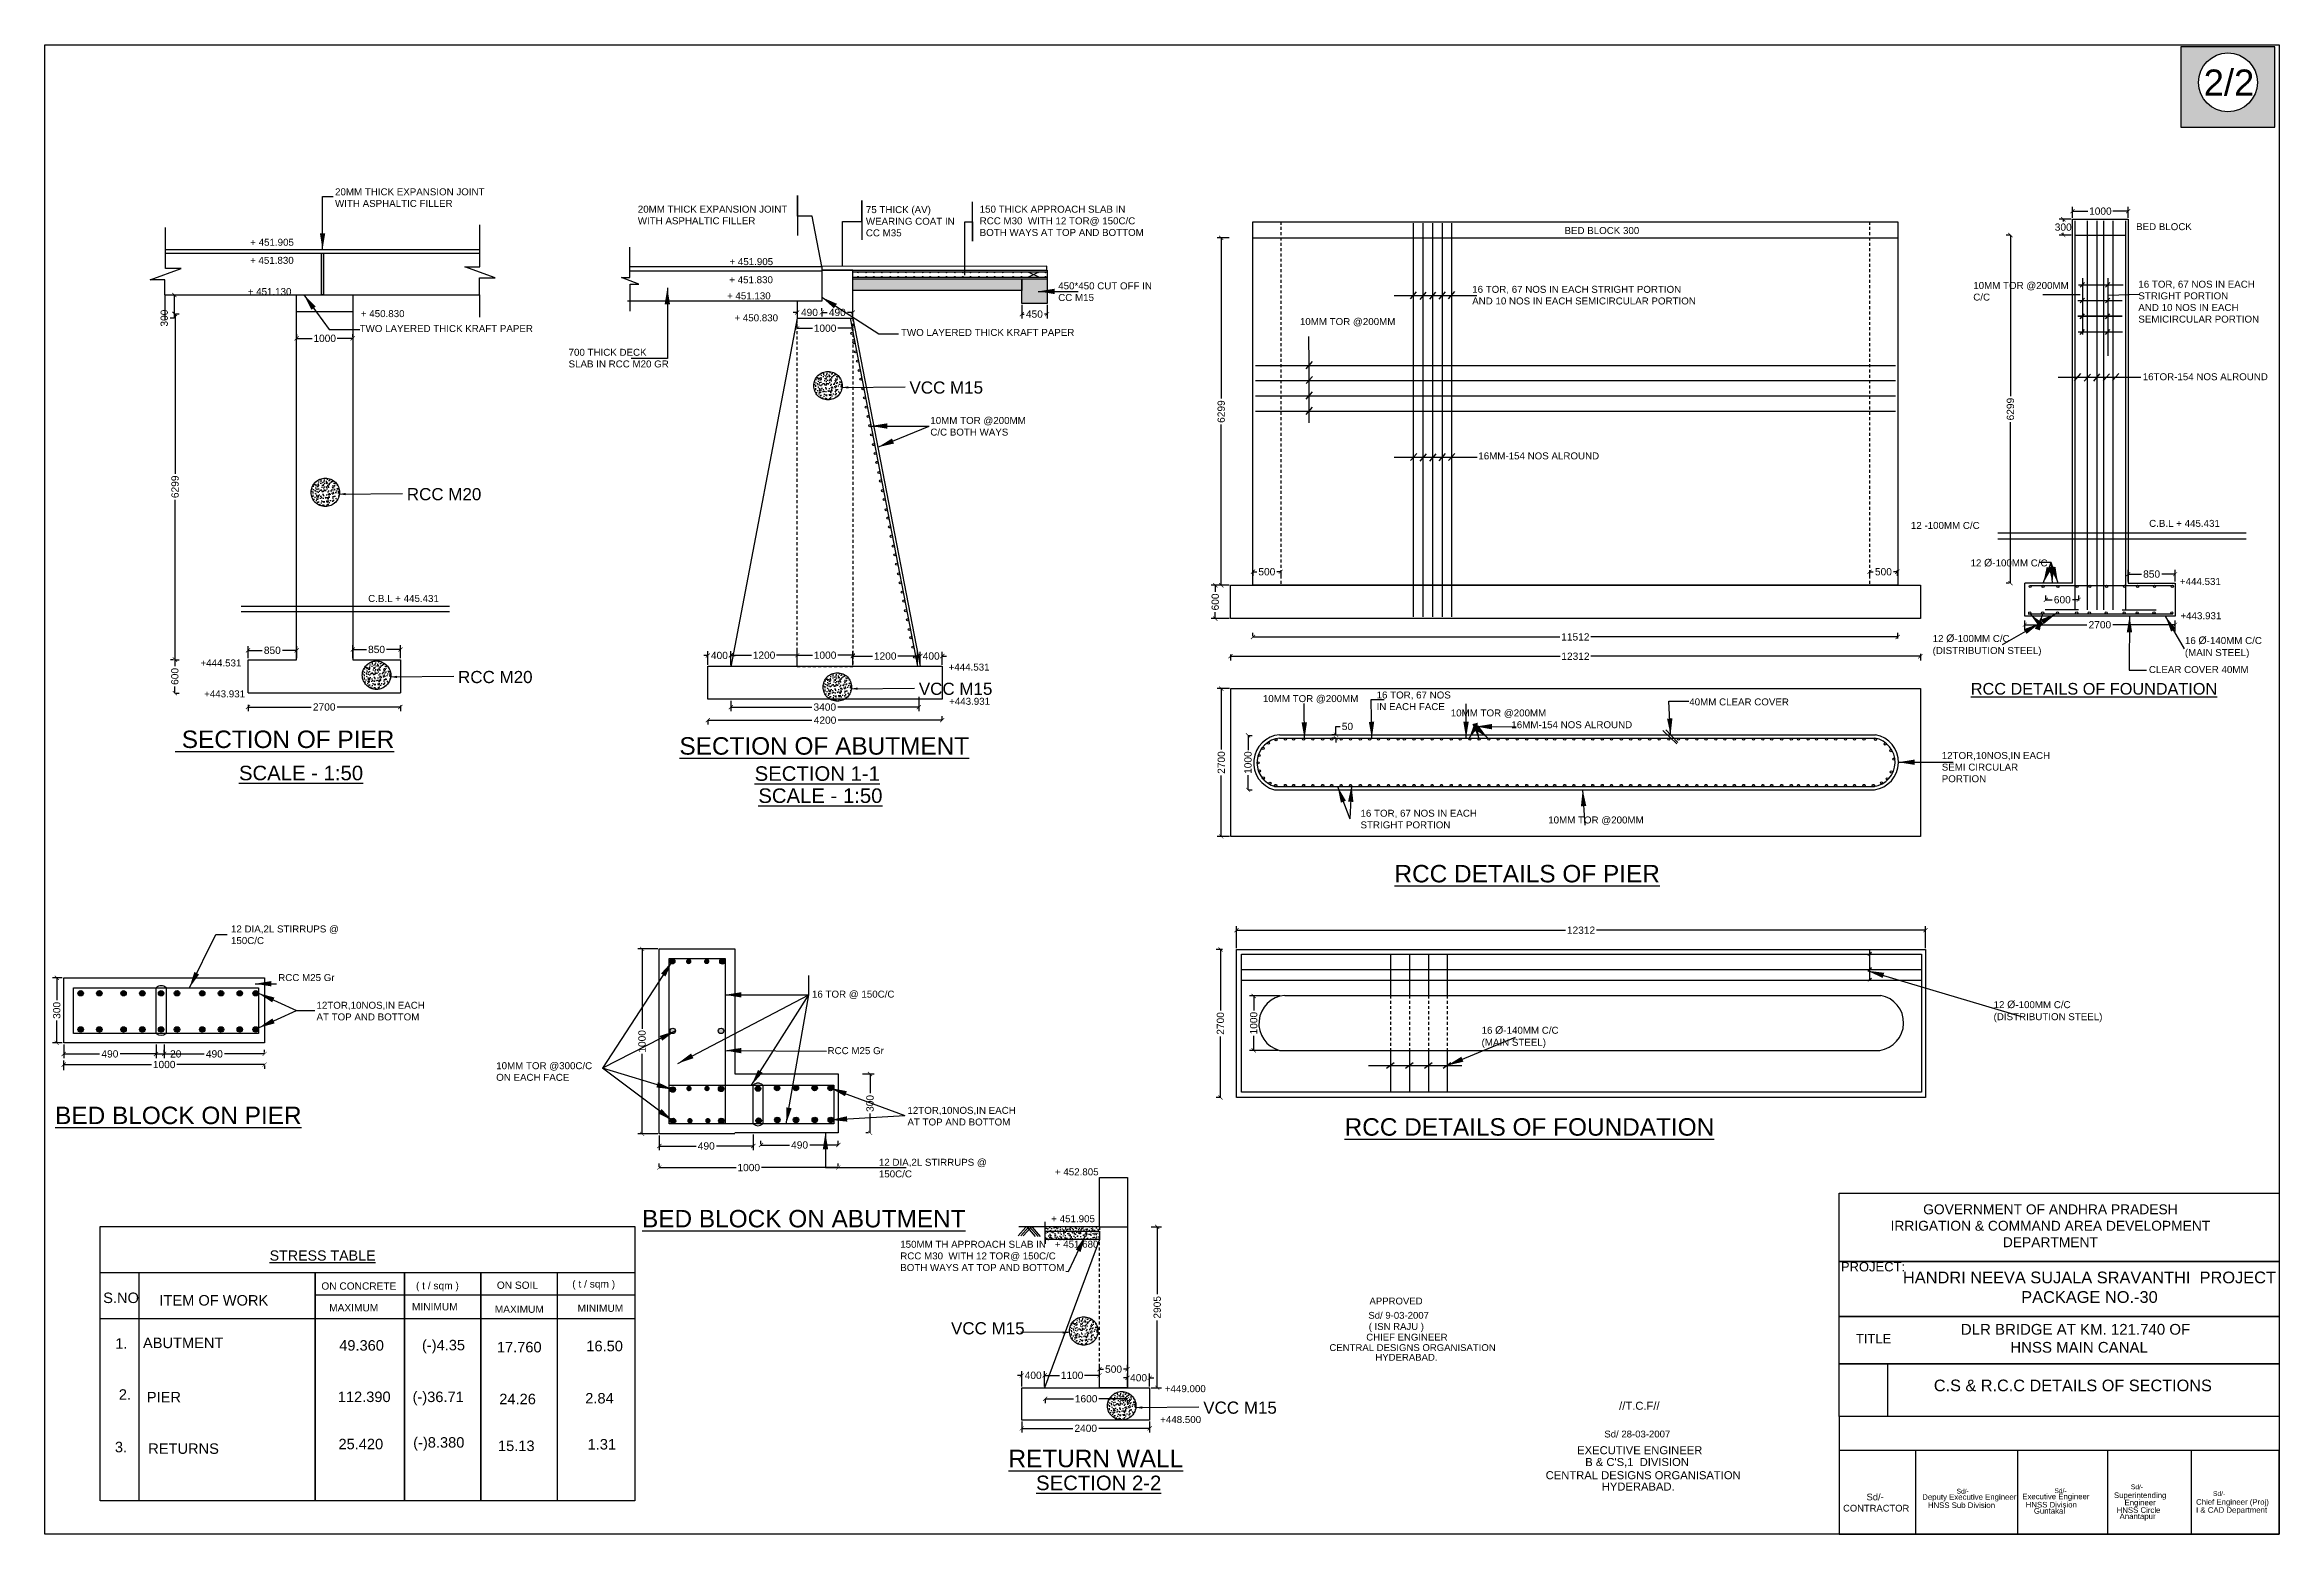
# Model space of a CAD drawing. Header units: inches. Extents: x 0 to 11487, y 0 to 10656.
# Drawn here: x 596.2 to 692.3, y 393.1 to 457.1 of the extents above; entities outside this region: 3.
import ezdxf

# ---------------------------------------------------------------- set-up
doc = ezdxf.new("R2010")
doc.units = ezdxf.units.IN
doc.header["$MEASUREMENT"] = 0
doc.linetypes.add('DASHDOT', pattern=[1, 0.5, -0.25, 0, -0.25])
doc.linetypes.add('HIDDEN', pattern=[9.525, 6.35, -3.175])
for name, color, linetype in [('DIMENSION', 255, 'Continuous'), ('DRAWING', 7, 'Continuous'), ('HATCH', 7, 'Continuous'), ('TEXT', 255, 'Continuous')]:
    doc.layers.add(name, color=color, linetype=linetype)
doc.styles.get("Standard").update_dxf_attribs({"font": 'arial.ttf'})
doc.styles.add('TIMES NEW ROMAN', font='times.ttf')
doc.dimstyles.new('dig', dxfattribs={"dimtxt": 0.3125, "dimasz": 0.18, "dimexe": 0.18, "dimexo": 0.0625, "dimgap": 0.09, "dimtad": 0, "dimtih": 1, "dimtoh": 1, "dimdec": 4, "dimzin": 0, "dimdsep": 46, "dimtxsty": 'Standard', "dimblk": 'ARCHTICK', "dimcen": 0.09, "dimadec": 0, "dimazin": 0, "dimtfac": 1, "dimtdec": 4, "dimtofl": 0, "dimtmove": 0, "dimatfit": 3, "dimldrblk": 'ARCHTICK', "dimfxl": 1, "dimtolj": 1, "dimtzin": 0, "dimarcsym": 0})
doc.dimstyles.new('ISO-25', dxfattribs={"dimtxt": 0.636364, "dimasz": 0.703125, "dimexe": 1.25, "dimexo": 0.625, "dimtad": 0, "dimtih": 1, "dimtoh": 1, "dimlfac": 100, "dimtxsty": 'TIMES NEW ROMAN', "dimcen": 2.5, "dimadec": 0, "dimazin": 0, "dimtfac": 1, "dimtmove": 0, "dimatfit": 3, "dimfxl": 1, "dimarcsym": 0})
picture_1 = doc.add_image_def('image1.jpg', size_in_pixel=(6644, 4788))
pattern_1 = [(50, (211.243567963, 30.135967725), (7.172601826e-05, -6.275213498e-06), [7.5e-06, -8.25e-05]), (355, (211.24356796, 30.135967725), (-1.3875133361e-05, 7.521921337e-05), [6e-06, -6.6e-05]), (100.45144446, (211.24357394, 30.1359672), (5.7850884673e-05, 6.8943999097e-05), [6.3740192e-06, -7.01142112e-05]), (46.1842, (211.24356796, 30.135987725), (0.000106724133067, -1.6551928079e-05), [1.125e-05, -0.00012375]), (96.63563549, (211.24357686, 30.13598635), (9.3466194567e-05, 9.7411860077e-05), [9.5610342e-06, -0.000105171376]), (351.18416399, (211.24356796, 30.13598773), (9.3466194505e-05, 9.7411860027e-05), [9e-06, -9.90000001e-05]), (21, (211.243577963, 30.135982725), (5.9690705212e-05, -4.02618890665e-05), [7.5e-06, -8.25e-05]), (326, (211.24357796, 30.135982725), (2.4331533192e-05, 7.2515004505e-05), [6e-06, -6.6e-05]), (71.45144474, (211.24358294, 30.13597937), (8.4022237673e-05, 3.2253115281e-05), [6.374019e-06, -7.01142112e-05]), (37.5, (211.243567963, 30.135967725), (1.2159855317e-06, 3.32893853831e-05), [0, -6.52e-05, 0, -6.7e-05, 0, -6.625e-05]), (7.5, (211.243567963, 30.135967725), (2.63069537442e-05, 3.94411711882e-05), [0, -3.82e-05, 0, -6.37e-05, 0, -2.525e-05]), (327.5, (211.243545663, 30.135967725), (5.33822436172e-05, -2.2554871734e-06), [0, -2.5e-05, 0, -7.8e-05, 0, -0.0001035]), (317.5, (211.243535663, 30.135967725), (5.83186169342e-05, 1.00104982332e-05), [0, -3.25e-05, 0, -5.18e-05, 0, -7.35e-05])]
pattern_2 = [(50, (-3682.38783, -2310.89719), (0.1191491726, -0.010424202), [0.0124587816, -0.1370465973]), (355, (-3682.38783, -2310.89719), (-0.0230489674, 0.1249519666), [0.0099670253, -0.109637278]), (100.4514, (-3682.3779, -2310.89806), (0.0961002937, 0.1145276888), [0.0105883347, -0.1164716857]), (46.1842, (-3682.38783, -2310.86396), (0.177286975, -0.0274955366), [0.0186881724, -0.205569896]), (96.6356, (-3682.37305, -2310.86626), (0.1552634466, 0.161817624), [0.0158825026, -0.1747075006]), (351.1842, (-3682.38783, -2310.86396), (0.15526332, 0.161817745), [0.014950538, -0.164455917]), (21, (-3682.37121, -2310.87227), (0.0991564611, -0.0668818776), [0.0124587816, -0.1370465973]), (326, (-3682.37121, -2310.87227), (0.0404188343, 0.1204598136), [0.0099670253, -0.109637278]), (71.4514, (-3682.36295, -2310.87784), (0.139575336, 0.0535778268), [0.0105883347, -0.1164716857]), (37.5, (-3682.387826, -2310.89719), (0.00201995975, 0.0552993575), [0, -0.1083083412, 0, -0.1112984487, 0, -0.1100525706]), (7.5, (-3682.387826, -2310.89719), (0.0437003454, 0.0655185249), [0, -0.0634567275, 0, -0.1058165848, 0, -0.0419445646]), (327.5, (-3682.42487, -2310.89719), (0.08867702843, -0.0037467496), [0, -0.0415292719, 0, -0.1295713284, 0, -0.1719311857]), (317.5, (-3682.44148, -2310.89719), (0.096877188, 0.0166291481), [0, -0.0539880535, 0, -0.0860486514, 0, -0.1220960594])]

msp = doc.modelspace()

# ---------------------------------------------------------------- texts
at = {"layer": 'DIMENSION', "insert": (449.96203, 478.8763), "char_height": 0.2, "width": 4.8879152, "attachment_point": 1}
msp.add_mtext('\\P ', dxfattribs=at)
at = {"layer": 'TEXT'}
for s, height, p in [('2/2', 1.119572, (689.03445, 454.94295)), ('%%URCC DETAILS OF FOUNDATION', 0.5, (679.02255, 429.18872)), ('%%U SECTION OF PIER', 0.75, (601.81315, 426.89271)), ('%%USECTION OF ABUTMENT', 0.75, (623.50025, 426.60659)), ('%%USCALE - 1:50', 0.625, (604.56291, 425.5054)), ('%%USECTION 1-1', 0.625, (626.73483, 425.48139)), ('%%USCALE - 1:50', 0.625, (626.89237, 424.53026)), ('%%URCC DETAILS OF PIER', 0.75, (654.24355, 421.11584)), ('%%UBED BLOCK ON PIER', 0.75, (596.65964, 410.72348)), ('%%URCC DETAILS OF FOUNDATION', 0.75, (652.10073, 410.22571)), ('%%UBED BLOCK ON ABUTMENT', 0.75, (621.89169, 406.28314)), ('%%USTRESS TABLE', 0.4375, (605.88278, 404.85495)), ('ON CONCRETE', 0.3125, (608.10563, 403.6054)), ('( t / sqm )', 0.3125, (612.1733, 403.62105)), ('ON SOIL', 0.3125, (615.65118, 403.64111)), ('( t / sqm )', 0.3125, (618.89318, 403.69689)), ('S.NO', 0.45, (598.72617, 403.0298)), ('ITEM OF WORK', 0.45, (601.14332, 402.92151)), ('MAXIMUM', 0.3125, (608.44203, 402.67149)), ('MINIMUM', 0.3125, (612.00129, 402.71532)), ('MAXIMUM', 0.3125, (615.56119, 402.61001)), ('MINIMUM', 0.3125, (619.12044, 402.65384)), ('Sd/ 9-03-2007', 0.2942765, (653.11999, 402.35458)), (' APPROVED', 0.294277, (653.05453, 402.96945)), ('CHIEF ENGINEER', 0.2942765, (653.03197, 401.41664)), ('( ISN RAJU )', 0.2942765, (653.1362, 401.87585)), ('DLR BRIDGE AT KM. 121.740 OF', 0.462, (678.59183, 401.66945)), ('1.', 0.45, (599.24489, 401.06512)), ('ABUTMENT', 0.45, (600.43633, 401.09196)), ('49.360', 0.45, (608.87314, 400.98439)), ('(-)4.35', 0.45, (612.4308, 400.9973)), ('17.760', 0.45, (615.65252, 400.90974)), ('16.50', 0.45, (619.49804, 400.95673)), ('CENTRAL DESIGNS ORGANISATION', 0.2942765, (651.44595, 400.96736)), ('HYDERABAD.', 0.294277, (653.42224, 400.55105)), ('2.', 0.45, (599.39678, 398.87373)), ('PIER', 0.45, (600.60293, 398.75976)), ('112.390', 0.45, (608.81158, 398.77328)), ('(-)36.71', 0.45, (612.02748, 398.77154)), ('24.26', 0.45, (615.75568, 398.67946)), ('2.84', 0.45, (619.45145, 398.71282)), ('//T.C.F//', 0.345085, (663.902, 398.44191)), ('3.', 0.45, (599.22801, 396.61493)), ('RETURNS ', 0.45, (600.66322, 396.54738)), ('25.420', 0.45, (608.84067, 396.74292)), ('(-)8.380', 0.45, (612.05333, 396.81327)), ('15.13', 0.45, (615.69968, 396.66687)), ('1.31', 0.45, (619.55297, 396.73287)), ('EXECUTIVE ENGINEER', 0.3450849, (662.09662, 396.5295)), ('Sd/ 28-03-2007', 0.2942765, (663.26662, 397.25151)), ('%%URETURN WALL', 0.75, (637.64748, 395.97233)), ("B & C'S,1  DIVISION", 0.3450849, (662.444, 396.0222)), ('%%USECTION 2-2', 0.625, (638.83388, 394.98489)), ('CENTRAL DESIGNS ORGANISATION', 0.3450849, (660.74448, 395.4553)), ('HYDERABAD.', 0.345085, (663.15551, 394.96712)), ('Sd/-', 0.204664, (678.40943, 394.83783)), ('Sd/-', 0.204664, (682.617, 394.85917)), ('Superintending ', 0.24, (685.17655, 394.64686)), ('Sd/-', 0.204664, (685.90423, 395.02625)), ('Sd/-', 0.204664, (689.43441, 394.736)), ('Deputy Executive Engineer', 0.24, (676.93475, 394.57226)), ('HNSS Sub Division', 0.24, (677.17635, 394.21944)), (' Executive Engineer', 0.24, (681.14233, 394.59359)), ('HNSS Division', 0.24, (681.38392, 394.24078)), ('Guntakal', 0.24, (681.73385, 393.97371)), ('HNSS Circle', 0.24, (685.29181, 394.00878)), ('Anantapur', 0.24, (685.41896, 393.74172)), ('Chief Engineer (Proj)', 0.24, (688.70673, 394.35661)), ('I & CAD Department', 0.24, (688.7068, 394.01255))]:
    msp.add_text(s, height=height, dxfattribs=at).set_placement(p)
for s, insert, char_height, width, attachment_point in [('20MM THICK EXPANSION JOINT\\PWITH ASPHALTIC FILLER', (608.69429, 450.95468), 0.3, 6.4527156, 1), ('20MM THICK EXPANSION JOINT\\PWITH ASPHALTIC FILLER', (621.71118, 450.20932), 0.3, 6.4527156, 1), ('75 THICK (AV) WEARING COAT IN CC M35', (631.51699, 450.18909), 0.3, 4.3955242, 1), ('150 THICK APPROACH SLAB IN RCC M30  WITH 12 TOR@ 150C/C BOTH WAYS AT TOP AND BOTTOM', (636.40983, 450.20719), 0.3, 7.1244813, 1), ('+ 451.905', (605.04934, 448.78601), 0.3, 6.4527156, 1), ('BED BLOCK 300', (661.55255, 449.28926), 0.3, 5.2802319, 1), ('BED BLOCK ', (686.12742, 449.45618), 0.3, 2.4011583, 1), ('+ 451.830', (605.04067, 448.00814), 0.3, 6.4527156, 1), ('+ 451.905', (625.65307, 447.953), 0.3, 6.4527156, 1), ('+ 451.830', (625.6444, 447.17513), 0.3, 6.4527156, 1), ('450*450 CUT OFF IN CC M15', (639.78685, 446.91102), 0.3, 4.3955242, 1), ('16 TOR, 67 NOS IN EACH STRIGHT PORTION\\PAND 10 NOS IN EACH SEMICIRCULAR PORTION', (657.58464, 446.76191), 0.3, 9.9700573, 1), ('10MM TOR @200MM C/C  ', (679.12773, 446.92843), 0.3, 4.3955242, 1), ('16 TOR, 67 NOS IN EACH STRIGHT PORTION\\PAND 10 NOS IN EACH SEMICIRCULAR PORTION', (686.22541, 446.98199), 0.3, 5.1806999, 1), ('+ 451.130', (604.9432, 446.6655), 0.3, 6.4527156, 1), ('+ 451.130', (625.54693, 446.48275), 0.3, 6.4527156, 1), ('TWO LAYERED THICK KRAFT PAPER', (609.75166, 445.0764), 0.3, 7.4808657, 1), ('+ 450.830', (609.80577, 445.71813), 0.3, 6.4527156, 1), ('+ 450.830', (625.8659, 445.53708), 0.3, 6.4527156, 1), ('TWO LAYERED THICK KRAFT PAPER', (633.02723, 444.90822), 0.3, 7.4808657, 1), ('10MM TOR @200MM  ', (650.17699, 445.37577), 0.3, 4.3955242, 1), ('700 THICK DECK SLAB IN RCC M20 GR', (618.73491, 444.05459), 0.3, 4.3758592, 1), ('16TOR-154 NOS ALROUND', (686.41517, 443.00498), 0.3, 5.7104705, 1), ('VCC M15', (633.39158, 442.65113), 0.522407, 3.271128, 1), ('10MM TOR @200MM C/C BOTH WAYS', (634.28766, 441.124), 0.3, 4.3955242, 1), ('16MM-154 NOS ALROUND', (657.8492, 439.60092), 0.3, 5.2802319, 1), ('RCC M20', (611.78035, 438.06674), 0.522407, 3.271128, 1), ('12 -100MM C/C', (676.44554, 436.61215), 0.3, 5.2802319, 1), ('C.B.L + 445.431', (686.69018, 436.70025), 0.3, 7.4808657, 1), ('12 {\\H1.0833x;Ø}-100MM C/C', (679.01142, 435.02402), 0.3, 5.2802319, 1), ('C.B.L + 445.431', (610.11839, 433.47183), 0.3, 7.4808657, 1), ('+444.531', (688.01327, 434.20137), 0.3, 7.4808657, 1), ('+443.931', (688.03431, 432.72994), 0.3, 7.4808657, 1), ('12 {\\H1.0833x;Ø}-100MM C/C (DISTRIBUTION STEEL)', (677.38091, 431.77571), 0.3, 5.2802319, 1), ('16 {\\H1.0833x;Ø}-140MM C/C (MAIN STEEL)', (688.22773, 431.68767), 0.3, 3.3053758, 1), ('+444.531', (602.90754, 430.69907), 0.3, 7.4808657, 1), ('+444.531', (635.07557, 430.52118), 0.3, 7.4808657, 1), ('CLEAR COVER 40MM', (686.68015, 430.41605), 0.3, 4.3184411, 1), ('RCC M20', (613.98236, 430.20589), 0.522407, 3.271128, 1), ('VCC M15', (633.79314, 429.69946), 0.522407, 3.271128, 1), ('+443.931', (603.06599, 429.36971), 0.3, 7.4808657, 1), ('+443.931', (635.09661, 429.04975), 0.3, 7.4808657, 1), ('10MM TOR @200MM ', (648.58579, 429.16575), 0.3, 4.3955242, 1), ('16 TOR, 67 NOS IN EACH FACE', (653.47485, 429.32118), 0.3, 3.5076214, 1), ('10MM TOR @200MM ', (656.66333, 428.55055), 0.3, 4.3955242, 1), ('40MM CLEAR COVER', (666.91814, 429.02385), 0.3, 5.2802319, 1), ('16MM-154 NOS ALROUND', (659.26918, 428.04379), 0.3, 5.2802319, 1), ('12TOR,10NOS,IN EACH SEMI CIRCULAR PORTION', (677.77348, 426.72082), 0.3, 5.2802319, 1), ('16 TOR, 67 NOS IN EACH STRIGHT PORTION', (652.78256, 424.23752), 0.3, 5.1385859, 1), ('10MM TOR @200MM ', (660.8537, 423.94844), 0.3, 4.3955242, 1), ('12 DIA,2L STIRRUPS @ 150C/C', (604.21971, 419.26243), 0.3, 4.7338343, 1), ('RCC M25 Gr', (606.25171, 417.17219), 0.3, 3.5076214, 1), ('16 TOR @ 150C/C', (629.19917, 416.45975), 0.3, 3.5076214, 1), ('12 {\\H1.0833x;Ø}-100MM C/C (DISTRIBUTION STEEL)', (680.00186, 416.03289), 0.3, 5.2802319, 1), ('12TOR,10NOS,IN EACH AT TOP AND BOTTOM', (607.89619, 415.98205), 0.3, 4.7338343, 1), ('16 {\\H1.0833x;Ø}-140MM C/C (MAIN STEEL)', (657.9882, 414.93177), 0.3, 3.3053758, 1), ('10MM TOR @300C/C ON EACH FACE ', (615.62314, 413.38379), 0.3, 4.3955242, 1), ('RCC M25 Gr', (629.86893, 414.03079), 0.3, 3.5076214, 1), ('12TOR,10NOS,IN EACH AT TOP AND BOTTOM', (633.30355, 411.46406), 0.3, 4.7338343, 1), ('12 DIA,2L STIRRUPS @ 150C/C', (632.07593, 409.23113), 0.3, 4.7338343, 1), ('+ 452.805', (639.64662, 408.81952), 0.3, 1.8623452, 1), ('+ 451.905', (639.4881, 406.80412), 0.3, 7.1244813, 1), ('150MM TH APPROACH SLAB IN RCC M30  WITH 12 TOR@ 150C/C BOTH WAYS AT TOP AND BOTTOM', (632.99429, 405.70605), 0.3, 7.1244813, 1), ('+ 451.680', (639.63871, 405.70977), 0.3, 1.8590709, 1), ('HANDRI NEEVA SUJALA SRAVANTHI  PROJECT\\PPACKAGE NO.-30', (684.12389, 404.38195), 0.504, 21.6, 2), ('VCC M15', (635.17664, 402.20561), 0.522407, 3.271128, 1), (' HNSS MAIN CANAL', (680.53988, 401.35804), 0.462, 6.3774436, 1), ('+449.000', (644.37099, 399.49814), 0.3, 7.1244813, 1), ('VCC M15', (646.0222, 398.79427), 0.522407, 3.271128, 1), ('+448.500', (644.17066, 398.17003), 0.3, 7.1244813, 1), ('Engineer', (685.63009, 394.57474), 0.24, 1.3861719, 1)]:
    msp.add_mtext(s, dxfattribs=dict(at, insert=insert, char_height=char_height, width=width, attachment_point=attachment_point))
at = {"layer": 'TEXT', "color": 7}
for s, insert, char_height, width, attachment_point in [('GOVERNMENT OF ANDHRA PRADESH\\PIRRIGATION & COMMAND AREA DEVELOPMENT DEPARTMENT', (682.44376, 406.35211), 0.4246452, 16.3215524, 5), ('PROJECT:', (673.43647, 404.78977), 0.4, 3.2509072, 1), ('TITLE', (674.08112, 401.69892), 0.4, 3.2509072, 1), ('C.S & R.C.C DETAILS OF SECTIONS', (677.43347, 399.73755), 0.5, 15.2413574, 1), ('         Sd/-\\PCONTRACTOR', (673.53116, 394.44961), 0.2887587, 4.2990256, 4)]:
    msp.add_mtext(s, dxfattribs=dict(at, insert=insert, char_height=char_height, width=width, attachment_point=attachment_point))

# ---------------------------------------------------------------- blocks, each defined once
blk = doc.blocks.new('_ArchTick')
at = {"color": 0, "linetype": 'ByBlock', "const_width": 0.15}
blk.add_lwpolyline([(-0.5, -0.5), (0.5, 0.5)], dxfattribs=at)
blk = doc.blocks.new('*D45')
at = {"layer": 'Defpoints', "color": 0, "ltscale": 0.02, "transparency": 16777216}
for p in [(601.757, 446.37), (601.769, 445.554), (601.78, 445.554)]:
    blk.add_point(p, dxfattribs=at)
at = {"layer": 'HATCH', "color": 0, "lineweight": -2, "ltscale": 0.02, "transparency": 16777216}
for p, q in [((601.78, 446.37), (601.78, 445.554)), ((601.82, 446.37), (601.96, 446.37)), ((601.78, 445.374), (601.6, 445.374)), ((601.78, 445.554), (601.78, 445.374)), ((601.831, 445.554), (601.96, 445.554))]:
    blk.add_line(p, q, dxfattribs=at)
at = {"layer": 'HATCH', "color": 0, "lineweight": -2, "ltscale": 0.02, "transparency": 16777216, "xscale": 0.18, "yscale": 0.18, "zscale": 0.18}
for p, rotation in [((601.78, 446.37), 90), ((601.78, 445.554), 270)]:
    blk.add_blockref('_ArchTick', p, dxfattribs=dict(at, rotation=rotation))
at = {"layer": 'HATCH', "color": 0, "ltscale": 0.02, "transparency": 16777216, "insert": (601.35, 445.374), "char_height": 0.3125, "attachment_point": 5, "rotation": 90}
blk.add_mtext('\\A1;300', dxfattribs=at)
blk = doc.blocks.new('*D46')
at = {"layer": 'Defpoints', "color": 0, "ltscale": 0.02, "transparency": 16777216}
for p in [(601.78, 445.554), (601.789, 430.69), (601.816, 430.69)]:
    blk.add_point(p, dxfattribs=at)
at = {"layer": 'DIMENSION', "color": 0, "lineweight": -2, "ltscale": 0.02, "transparency": 16777216}
for p, q in [((601.816, 445.554), (601.816, 438.68)), ((601.842, 445.554), (601.996, 445.554)), ((601.816, 430.69), (601.816, 437.564)), ((601.852, 430.69), (601.996, 430.69))]:
    blk.add_line(p, q, dxfattribs=at)
at = {"layer": 'DIMENSION', "color": 0, "lineweight": -2, "ltscale": 0.02, "transparency": 16777216, "xscale": 0.18, "yscale": 0.18, "zscale": 0.18}
for p, rotation in [((601.816, 445.554), 90), ((601.816, 430.69), 270)]:
    blk.add_blockref('_ArchTick', p, dxfattribs=dict(at, rotation=rotation))
at = {"layer": 'DIMENSION', "color": 0, "ltscale": 0.02, "transparency": 16777216, "insert": (601.816, 438.122), "char_height": 0.3125, "attachment_point": 5, "rotation": 90}
blk.add_mtext('\\A1;6299', dxfattribs=at)
blk = doc.blocks.new('*D47')
at = {"layer": 'Defpoints', "color": 0, "ltscale": 0.02, "transparency": 16777216}
for p in [(601.816, 430.69), (601.783, 429.251), (601.806, 429.251)]:
    blk.add_point(p, dxfattribs=at)
at = {"layer": 'DIMENSION', "color": 0, "lineweight": -2, "ltscale": 0.02, "transparency": 16777216}
for p, q in [((601.754, 430.69), (601.626, 430.69)), ((601.806, 430.69), (601.806, 430.406)), ((601.806, 429.251), (601.806, 429.535)), ((601.846, 429.251), (601.986, 429.251))]:
    blk.add_line(p, q, dxfattribs=at)
at = {"layer": 'DIMENSION', "color": 0, "lineweight": -2, "ltscale": 0.02, "transparency": 16777216, "xscale": 0.18, "yscale": 0.18, "zscale": 0.18}
for p, rotation in [((601.806, 430.69), 90), ((601.806, 429.251), 270)]:
    blk.add_blockref('_ArchTick', p, dxfattribs=dict(at, rotation=rotation))
at = {"layer": 'DIMENSION', "color": 0, "ltscale": 0.02, "transparency": 16777216, "insert": (601.806, 429.97), "char_height": 0.3125, "attachment_point": 5, "rotation": 90}
blk.add_mtext('\\A1;600', dxfattribs=at)
blk = doc.blocks.new('*D48')
at = {"layer": 'Defpoints', "color": 0, "ltscale": 0.02, "transparency": 16777216}
for p in [(604.953, 430.69), (607.044, 431.091), (607.044, 430.69)]:
    blk.add_point(p, dxfattribs=at)
at = {"layer": 'DIMENSION', "color": 0, "lineweight": -2, "ltscale": 0.02, "transparency": 16777216}
for p, q in [((604.953, 430.752), (604.953, 431.271)), ((604.953, 431.091), (605.563, 431.091)), ((607.044, 431.091), (606.433, 431.091)), ((607.044, 430.752), (607.044, 431.271))]:
    blk.add_line(p, q, dxfattribs=at)
at = {"layer": 'DIMENSION', "color": 0, "lineweight": -2, "ltscale": 0.02, "transparency": 16777216, "xscale": 0.18, "yscale": 0.18, "zscale": 0.18, "rotation": 180}
blk.add_blockref('_ArchTick', (604.953, 431.091), dxfattribs=at)
at = {"layer": 'DIMENSION', "color": 0, "lineweight": -2, "ltscale": 0.02, "transparency": 16777216, "xscale": 0.18, "yscale": 0.18, "zscale": 0.18}
blk.add_blockref('_ArchTick', (607.044, 431.091), dxfattribs=at)
at = {"layer": 'DIMENSION', "color": 0, "ltscale": 0.02, "transparency": 16777216, "insert": (605.998, 431.091), "char_height": 0.3125, "attachment_point": 5}
blk.add_mtext('\\A1;850', dxfattribs=at)
blk = doc.blocks.new('*D49')
at = {"layer": 'Defpoints', "color": 0, "ltscale": 0.02, "transparency": 16777216}
for p in [(609.454, 430.69), (611.503, 431.127), (611.503, 430.69)]:
    blk.add_point(p, dxfattribs=at)
at = {"layer": 'DIMENSION', "color": 0, "lineweight": -2, "ltscale": 0.02, "transparency": 16777216}
for p, q in [((609.454, 430.752), (609.454, 431.307)), ((609.454, 431.127), (610.044, 431.127)), ((611.503, 431.127), (610.913, 431.127)), ((611.503, 430.752), (611.503, 431.307))]:
    blk.add_line(p, q, dxfattribs=at)
at = {"layer": 'DIMENSION', "color": 0, "lineweight": -2, "ltscale": 0.02, "transparency": 16777216, "xscale": 0.18, "yscale": 0.18, "zscale": 0.18, "rotation": 180}
blk.add_blockref('_ArchTick', (609.454, 431.127), dxfattribs=at)
at = {"layer": 'DIMENSION', "color": 0, "lineweight": -2, "ltscale": 0.02, "transparency": 16777216, "xscale": 0.18, "yscale": 0.18, "zscale": 0.18}
blk.add_blockref('_ArchTick', (611.503, 431.127), dxfattribs=at)
at = {"layer": 'DIMENSION', "color": 0, "ltscale": 0.02, "transparency": 16777216, "insert": (610.478, 431.127), "char_height": 0.3125, "attachment_point": 5}
blk.add_mtext('\\A1;850', dxfattribs=at)
blk = doc.blocks.new('*D50')
at = {"layer": 'Defpoints', "color": 0, "ltscale": 0.02, "transparency": 16777216}
for p in [(604.953, 428.816), (611.503, 428.782), (611.503, 428.655)]:
    blk.add_point(p, dxfattribs=at)
at = {"layer": 'DIMENSION', "color": 0, "lineweight": -2, "ltscale": 0.02, "transparency": 16777216}
for p, q in [((604.953, 428.754), (604.953, 428.475)), ((604.953, 428.655), (607.669, 428.655)), ((611.503, 428.655), (608.787, 428.655)), ((611.503, 428.719), (611.503, 428.475))]:
    blk.add_line(p, q, dxfattribs=at)
at = {"layer": 'DIMENSION', "color": 0, "lineweight": -2, "ltscale": 0.02, "transparency": 16777216, "xscale": 0.18, "yscale": 0.18, "zscale": 0.18, "rotation": 180}
blk.add_blockref('_ArchTick', (604.953, 428.655), dxfattribs=at)
at = {"layer": 'DIMENSION', "color": 0, "lineweight": -2, "ltscale": 0.02, "transparency": 16777216, "xscale": 0.18, "yscale": 0.18, "zscale": 0.18}
blk.add_blockref('_ArchTick', (611.503, 428.655), dxfattribs=at)
at = {"layer": 'DIMENSION', "color": 0, "ltscale": 0.02, "transparency": 16777216, "insert": (608.228, 428.655), "char_height": 0.3125, "attachment_point": 5}
blk.add_mtext('\\A1;2700', dxfattribs=at)
blk = doc.blocks.new('*D51')
at = {"layer": 'Defpoints', "color": 0, "ltscale": 0.02, "transparency": 16777216}
for p in [(607.044, 444.504), (609.454, 444.504), (609.454, 444.504)]:
    blk.add_point(p, dxfattribs=at)
at = {"layer": 'DIMENSION', "color": 0, "lineweight": -2, "ltscale": 0.02, "transparency": 16777216}
for p, q in [((607.044, 444.566), (607.044, 444.684)), ((607.044, 444.504), (607.708, 444.504)), ((609.454, 444.504), (608.79, 444.504)), ((609.454, 444.566), (609.454, 444.684))]:
    blk.add_line(p, q, dxfattribs=at)
at = {"layer": 'DIMENSION', "color": 0, "lineweight": -2, "ltscale": 0.02, "transparency": 16777216, "xscale": 0.18, "yscale": 0.18, "zscale": 0.18, "rotation": 180}
blk.add_blockref('_ArchTick', (607.044, 444.504), dxfattribs=at)
at = {"layer": 'DIMENSION', "color": 0, "lineweight": -2, "ltscale": 0.02, "transparency": 16777216, "xscale": 0.18, "yscale": 0.18, "zscale": 0.18}
blk.add_blockref('_ArchTick', (609.454, 444.504), dxfattribs=at)
at = {"layer": 'DIMENSION', "color": 0, "ltscale": 0.02, "transparency": 16777216, "insert": (608.249, 444.504), "char_height": 0.3125, "attachment_point": 5}
blk.add_mtext('\\A1;1000', dxfattribs=at)
blk = doc.blocks.new('*D52')
at = {"layer": 'Defpoints', "color": 0, "ltscale": 0.02, "transparency": 16777216}
for p in [(628.565, 445.684), (628.565, 445.617), (629.616, 445.687)]:
    blk.add_point(p, dxfattribs=at)
at = {"layer": 'DIMENSION', "color": 0, "lineweight": -2, "ltscale": 0.02, "transparency": 16777216}
for p, q in [((628.565, 445.617), (628.385, 445.617)), ((628.565, 445.621), (628.565, 445.437)), ((629.616, 445.624), (629.616, 445.437)), ((629.616, 445.617), (629.796, 445.617))]:
    blk.add_line(p, q, dxfattribs=at)
at = {"layer": 'DIMENSION', "color": 0, "lineweight": -2, "ltscale": 0.02, "transparency": 16777216, "xscale": 0.18, "yscale": 0.18, "zscale": 0.18}
blk.add_blockref('_ArchTick', (628.565, 445.617), dxfattribs=at)
at = {"layer": 'DIMENSION', "color": 0, "lineweight": -2, "ltscale": 0.02, "transparency": 16777216, "xscale": 0.18, "yscale": 0.18, "zscale": 0.18, "rotation": 180}
blk.add_blockref('_ArchTick', (629.616, 445.617), dxfattribs=at)
at = {"layer": 'DIMENSION', "color": 0, "ltscale": 0.02, "transparency": 16777216, "insert": (629.091, 445.617), "char_height": 0.3125, "attachment_point": 5}
blk.add_mtext('\\A1;490', dxfattribs=at)
blk = doc.blocks.new('*D53')
at = {"layer": 'Defpoints', "color": 0, "ltscale": 0.02, "transparency": 16777216}
for p in [(629.616, 445.617), (630.959, 445.617), (630.959, 445.617)]:
    blk.add_point(p, dxfattribs=at)
at = {"layer": 'DIMENSION', "color": 0, "lineweight": -2, "ltscale": 0.02, "transparency": 16777216}
for p, q in [((629.616, 445.68), (629.616, 445.797)), ((630.959, 445.68), (630.959, 445.797)), ((629.616, 445.617), (629.847, 445.617)), ((630.959, 445.617), (630.729, 445.617))]:
    blk.add_line(p, q, dxfattribs=at)
at = {"layer": 'DIMENSION', "color": 0, "lineweight": -2, "ltscale": 0.02, "transparency": 16777216, "xscale": 0.18, "yscale": 0.18, "zscale": 0.18, "rotation": 180}
blk.add_blockref('_ArchTick', (629.616, 445.617), dxfattribs=at)
at = {"layer": 'DIMENSION', "color": 0, "lineweight": -2, "ltscale": 0.02, "transparency": 16777216, "xscale": 0.18, "yscale": 0.18, "zscale": 0.18}
blk.add_blockref('_ArchTick', (630.959, 445.617), dxfattribs=at)
at = {"layer": 'DIMENSION', "color": 0, "ltscale": 0.02, "transparency": 16777216, "insert": (630.288, 445.617), "char_height": 0.3125, "attachment_point": 5}
blk.add_mtext('\\A1;490', dxfattribs=at)
blk = doc.blocks.new('*D54')
at = {"layer": 'Defpoints', "color": 0, "ltscale": 0.02, "transparency": 16777216}
for p in [(628.566, 444.931), (630.959, 444.939), (630.959, 444.931)]:
    blk.add_point(p, dxfattribs=at)
at = {"layer": 'DIMENSION', "color": 0, "lineweight": -2, "ltscale": 0.02, "transparency": 16777216}
for p, q in [((628.566, 444.994), (628.566, 445.119)), ((628.566, 444.939), (629.221, 444.939)), ((630.959, 444.939), (630.304, 444.939)), ((630.959, 444.994), (630.959, 445.119))]:
    blk.add_line(p, q, dxfattribs=at)
at = {"layer": 'DIMENSION', "color": 0, "lineweight": -2, "ltscale": 0.02, "transparency": 16777216, "xscale": 0.18, "yscale": 0.18, "zscale": 0.18, "rotation": 180}
blk.add_blockref('_ArchTick', (628.566, 444.939), dxfattribs=at)
at = {"layer": 'DIMENSION', "color": 0, "lineweight": -2, "ltscale": 0.02, "transparency": 16777216, "xscale": 0.18, "yscale": 0.18, "zscale": 0.18}
blk.add_blockref('_ArchTick', (630.959, 444.939), dxfattribs=at)
at = {"layer": 'DIMENSION', "color": 0, "ltscale": 0.02, "transparency": 16777216, "insert": (629.762, 444.939), "char_height": 0.3125, "attachment_point": 5}
blk.add_mtext('\\A1;1000', dxfattribs=at)
blk = doc.blocks.new('*D55')
at = {"layer": 'Defpoints', "color": 0, "ltscale": 0.02, "transparency": 16777216}
for p in [(625.714, 430.87), (624.723, 430.407), (625.714, 430.407)]:
    blk.add_point(p, dxfattribs=at)
at = {"layer": 'DIMENSION', "color": 0, "lineweight": -2, "ltscale": 0.02, "transparency": 16777216}
for p, q in [((624.723, 430.87), (624.543, 430.87)), ((624.723, 430.47), (624.723, 431.05)), ((625.714, 430.47), (625.714, 431.05)), ((625.714, 430.87), (625.894, 430.87))]:
    blk.add_line(p, q, dxfattribs=at)
at = {"layer": 'DIMENSION', "color": 0, "lineweight": -2, "ltscale": 0.02, "transparency": 16777216, "xscale": 0.18, "yscale": 0.18, "zscale": 0.18}
blk.add_blockref('_ArchTick', (624.723, 430.87), dxfattribs=at)
at = {"layer": 'DIMENSION', "color": 0, "lineweight": -2, "ltscale": 0.02, "transparency": 16777216, "xscale": 0.18, "yscale": 0.18, "zscale": 0.18, "rotation": 180}
blk.add_blockref('_ArchTick', (625.714, 430.87), dxfattribs=at)
at = {"layer": 'DIMENSION', "color": 0, "ltscale": 0.02, "transparency": 16777216, "insert": (625.219, 430.87), "char_height": 0.3125, "attachment_point": 5}
blk.add_mtext('\\A1;400', dxfattribs=at)
blk = doc.blocks.new('*D56')
at = {"layer": 'Defpoints', "color": 0, "ltscale": 0.02, "transparency": 16777216}
for p in [(628.566, 430.882), (625.711, 430.388), (628.566, 430.388)]:
    blk.add_point(p, dxfattribs=at)
at = {"layer": 'DIMENSION', "color": 0, "lineweight": -2, "ltscale": 0.02, "transparency": 16777216}
for p, q in [((625.711, 430.45), (625.711, 431.062)), ((625.711, 430.882), (626.597, 430.882)), ((628.566, 430.882), (627.68, 430.882)), ((628.566, 430.45), (628.566, 431.062))]:
    blk.add_line(p, q, dxfattribs=at)
at = {"layer": 'DIMENSION', "color": 0, "lineweight": -2, "ltscale": 0.02, "transparency": 16777216, "xscale": 0.18, "yscale": 0.18, "zscale": 0.18, "rotation": 180}
blk.add_blockref('_ArchTick', (625.711, 430.882), dxfattribs=at)
at = {"layer": 'DIMENSION', "color": 0, "lineweight": -2, "ltscale": 0.02, "transparency": 16777216, "xscale": 0.18, "yscale": 0.18, "zscale": 0.18}
blk.add_blockref('_ArchTick', (628.566, 430.882), dxfattribs=at)
at = {"layer": 'DIMENSION', "color": 0, "ltscale": 0.02, "transparency": 16777216, "insert": (627.138, 430.882), "char_height": 0.3125, "attachment_point": 5}
blk.add_mtext('\\A1;1200', dxfattribs=at)
blk = doc.blocks.new('*D57')
at = {"layer": 'Defpoints', "color": 0, "ltscale": 0.02, "transparency": 16777216}
for p in [(630.959, 430.882), (628.566, 430.407), (630.959, 430.407)]:
    blk.add_point(p, dxfattribs=at)
at = {"layer": 'DIMENSION', "color": 0, "lineweight": -2, "ltscale": 0.02, "transparency": 16777216}
for p, q in [((628.566, 430.47), (628.566, 431.062)), ((628.566, 430.882), (629.221, 430.882)), ((630.959, 430.882), (630.304, 430.882)), ((630.959, 430.47), (630.959, 431.062))]:
    blk.add_line(p, q, dxfattribs=at)
at = {"layer": 'DIMENSION', "color": 0, "lineweight": -2, "ltscale": 0.02, "transparency": 16777216, "xscale": 0.18, "yscale": 0.18, "zscale": 0.18, "rotation": 180}
blk.add_blockref('_ArchTick', (628.566, 430.882), dxfattribs=at)
at = {"layer": 'DIMENSION', "color": 0, "lineweight": -2, "ltscale": 0.02, "transparency": 16777216, "xscale": 0.18, "yscale": 0.18, "zscale": 0.18}
blk.add_blockref('_ArchTick', (630.959, 430.882), dxfattribs=at)
at = {"layer": 'DIMENSION', "color": 0, "ltscale": 0.02, "transparency": 16777216, "insert": (629.762, 430.882), "char_height": 0.3125, "attachment_point": 5}
blk.add_mtext('\\A1;1000', dxfattribs=at)
blk = doc.blocks.new('*D58')
at = {"layer": 'Defpoints', "color": 0, "ltscale": 0.02, "transparency": 16777216}
for p in [(633.736, 430.843), (630.959, 430.388), (633.736, 430.407)]:
    blk.add_point(p, dxfattribs=at)
at = {"layer": 'DIMENSION', "color": 0, "lineweight": -2, "ltscale": 0.02, "transparency": 16777216}
for p, q in [((630.959, 430.45), (630.959, 431.023)), ((630.959, 430.843), (631.806, 430.843)), ((633.736, 430.843), (632.889, 430.843)), ((633.736, 430.47), (633.736, 431.023))]:
    blk.add_line(p, q, dxfattribs=at)
at = {"layer": 'DIMENSION', "color": 0, "lineweight": -2, "ltscale": 0.02, "transparency": 16777216, "xscale": 0.18, "yscale": 0.18, "zscale": 0.18, "rotation": 180}
blk.add_blockref('_ArchTick', (630.959, 430.843), dxfattribs=at)
at = {"layer": 'DIMENSION', "color": 0, "lineweight": -2, "ltscale": 0.02, "transparency": 16777216, "xscale": 0.18, "yscale": 0.18, "zscale": 0.18}
blk.add_blockref('_ArchTick', (633.736, 430.843), dxfattribs=at)
at = {"layer": 'DIMENSION', "color": 0, "ltscale": 0.02, "transparency": 16777216, "insert": (632.347, 430.843), "char_height": 0.3125, "attachment_point": 5}
blk.add_mtext('\\A1;1200', dxfattribs=at)
blk = doc.blocks.new('*D59')
at = {"layer": 'Defpoints', "color": 0, "ltscale": 0.02, "transparency": 16777216}
for p in [(634.798, 430.846), (633.854, 430.407), (634.798, 430.407)]:
    blk.add_point(p, dxfattribs=at)
at = {"layer": 'DIMENSION', "color": 0, "lineweight": -2, "ltscale": 0.02, "transparency": 16777216}
for p, q in [((633.854, 430.846), (633.674, 430.846)), ((633.854, 430.47), (633.854, 431.026)), ((634.798, 430.47), (634.798, 431.026)), ((634.798, 430.846), (634.978, 430.846))]:
    blk.add_line(p, q, dxfattribs=at)
at = {"layer": 'DIMENSION', "color": 0, "lineweight": -2, "ltscale": 0.02, "transparency": 16777216, "xscale": 0.18, "yscale": 0.18, "zscale": 0.18}
blk.add_blockref('_ArchTick', (633.854, 430.846), dxfattribs=at)
at = {"layer": 'DIMENSION', "color": 0, "lineweight": -2, "ltscale": 0.02, "transparency": 16777216, "xscale": 0.18, "yscale": 0.18, "zscale": 0.18, "rotation": 180}
blk.add_blockref('_ArchTick', (634.798, 430.846), dxfattribs=at)
at = {"layer": 'DIMENSION', "color": 0, "ltscale": 0.02, "transparency": 16777216, "insert": (634.326, 430.846), "char_height": 0.3125, "attachment_point": 5}
blk.add_mtext('\\A1;400', dxfattribs=at)
blk = doc.blocks.new('*D60')
at = {"layer": 'Defpoints', "color": 0, "ltscale": 0.02, "transparency": 16777216}
for p in [(625.708, 428.987), (633.793, 429.159), (633.793, 428.65)]:
    blk.add_point(p, dxfattribs=at)
at = {"layer": 'DIMENSION', "color": 0, "lineweight": -2, "ltscale": 0.02, "transparency": 16777216}
for p, q in [((625.708, 428.924), (625.708, 428.47)), ((625.708, 428.65), (629.194, 428.65)), ((633.793, 428.65), (630.306, 428.65)), ((633.793, 429.096), (633.793, 428.47))]:
    blk.add_line(p, q, dxfattribs=at)
at = {"layer": 'DIMENSION', "color": 0, "lineweight": -2, "ltscale": 0.02, "transparency": 16777216, "xscale": 0.18, "yscale": 0.18, "zscale": 0.18, "rotation": 180}
blk.add_blockref('_ArchTick', (625.708, 428.65), dxfattribs=at)
at = {"layer": 'DIMENSION', "color": 0, "lineweight": -2, "ltscale": 0.02, "transparency": 16777216, "xscale": 0.18, "yscale": 0.18, "zscale": 0.18}
blk.add_blockref('_ArchTick', (633.793, 428.65), dxfattribs=at)
at = {"layer": 'DIMENSION', "color": 0, "ltscale": 0.02, "transparency": 16777216, "insert": (629.75, 428.65), "char_height": 0.3125, "attachment_point": 5}
blk.add_mtext('\\A1;3400', dxfattribs=at)
blk = doc.blocks.new('*D61')
at = {"layer": 'Defpoints', "color": 0, "ltscale": 0.02, "transparency": 16777216}
for p in [(624.723, 428.146), (634.798, 428.087), (634.798, 428.049)]:
    blk.add_point(p, dxfattribs=at)
at = {"layer": 'DIMENSION', "color": 0, "lineweight": -2, "ltscale": 0.02, "transparency": 16777216}
for p, q in [((624.723, 428.087), (629.198, 428.087)), ((624.723, 428.083), (624.723, 427.907)), ((634.798, 428.087), (630.323, 428.087)), ((634.798, 428.111), (634.798, 428.267))]:
    blk.add_line(p, q, dxfattribs=at)
at = {"layer": 'DIMENSION', "color": 0, "lineweight": -2, "ltscale": 0.02, "transparency": 16777216, "xscale": 0.18, "yscale": 0.18, "zscale": 0.18, "rotation": 180}
blk.add_blockref('_ArchTick', (624.723, 428.087), dxfattribs=at)
at = {"layer": 'DIMENSION', "color": 0, "lineweight": -2, "ltscale": 0.02, "transparency": 16777216, "xscale": 0.18, "yscale": 0.18, "zscale": 0.18}
blk.add_blockref('_ArchTick', (634.798, 428.087), dxfattribs=at)
at = {"layer": 'DIMENSION', "color": 0, "ltscale": 0.02, "transparency": 16777216, "insert": (629.761, 428.087), "char_height": 0.3125, "attachment_point": 5}
blk.add_mtext('\\A1;4200', dxfattribs=at)
blk = doc.blocks.new('*D62')
at = {"layer": 'Defpoints', "color": 0, "ltscale": 0.02, "transparency": 16777216}
for p in [(638.219, 446.001), (639.305, 446.001), (639.305, 445.545)]:
    blk.add_point(p, dxfattribs=at)
at = {"layer": 'DIMENSION', "color": 0, "lineweight": -2, "ltscale": 0.02, "transparency": 16777216}
for p, q in [((638.219, 445.939), (638.219, 445.365)), ((639.305, 445.939), (639.305, 445.365)), ((638.219, 445.545), (638.321, 445.545)), ((639.305, 445.545), (639.203, 445.545))]:
    blk.add_line(p, q, dxfattribs=at)
at = {"layer": 'DIMENSION', "color": 0, "lineweight": -2, "ltscale": 0.02, "transparency": 16777216, "xscale": 0.18, "yscale": 0.18, "zscale": 0.18, "rotation": 180}
blk.add_blockref('_ArchTick', (638.219, 445.545), dxfattribs=at)
at = {"layer": 'DIMENSION', "color": 0, "lineweight": -2, "ltscale": 0.02, "transparency": 16777216, "xscale": 0.18, "yscale": 0.18, "zscale": 0.18}
blk.add_blockref('_ArchTick', (639.305, 445.545), dxfattribs=at)
at = {"layer": 'DIMENSION', "color": 0, "ltscale": 0.02, "transparency": 16777216, "insert": (638.762, 445.545), "char_height": 0.3125, "attachment_point": 5}
blk.add_mtext('\\A1;450', dxfattribs=at)
blk = doc.blocks.new('*D63')
at = {"layer": 'Defpoints', "color": 0, "ltscale": 0.02, "transparency": 16777216}
for p in [(646.537, 433.888), (647.193, 433.888), (647.193, 432.455)]:
    blk.add_point(p, dxfattribs=at)
at = {"layer": 'DIMENSION', "color": 0, "lineweight": -2, "ltscale": 0.02, "transparency": 16777216}
for p, q in [((647.13, 433.888), (646.357, 433.888)), ((646.537, 433.888), (646.537, 433.607)), ((647.13, 432.455), (646.357, 432.455)), ((646.537, 432.455), (646.537, 432.736))]:
    blk.add_line(p, q, dxfattribs=at)
at = {"layer": 'DIMENSION', "color": 0, "lineweight": -2, "ltscale": 0.02, "transparency": 16777216, "xscale": 0.18, "yscale": 0.18, "zscale": 0.18}
for p, rotation in [((646.537, 433.888), 90), ((646.537, 432.455), 270)]:
    blk.add_blockref('_ArchTick', p, dxfattribs=dict(at, rotation=rotation))
at = {"layer": 'DIMENSION', "color": 0, "ltscale": 0.02, "transparency": 16777216, "insert": (646.537, 433.172), "char_height": 0.3125, "attachment_point": 5, "rotation": 90}
blk.add_mtext('\\A1;600', dxfattribs=at)
blk = doc.blocks.new('*D64')
at = {"layer": 'Defpoints', "color": 0, "ltscale": 0.02, "transparency": 16777216}
for p in [(648.159, 434.605), (649.351, 434.605), (649.351, 434.469)]:
    blk.add_point(p, dxfattribs=at)
at = {"layer": 'DIMENSION', "color": 0, "lineweight": -2, "ltscale": 0.02, "transparency": 16777216}
for p, q in [((648.159, 434.542), (648.159, 434.289)), ((648.159, 434.469), (648.32, 434.469)), ((649.351, 434.469), (649.19, 434.469)), ((649.351, 434.542), (649.351, 434.289))]:
    blk.add_line(p, q, dxfattribs=at)
at = {"layer": 'DIMENSION', "color": 0, "lineweight": -2, "ltscale": 0.02, "transparency": 16777216, "xscale": 0.18, "yscale": 0.18, "zscale": 0.18, "rotation": 180}
blk.add_blockref('_ArchTick', (648.159, 434.469), dxfattribs=at)
at = {"layer": 'DIMENSION', "color": 0, "lineweight": -2, "ltscale": 0.02, "transparency": 16777216, "xscale": 0.18, "yscale": 0.18, "zscale": 0.18}
blk.add_blockref('_ArchTick', (649.351, 434.469), dxfattribs=at)
at = {"layer": 'DIMENSION', "color": 0, "ltscale": 0.02, "transparency": 16777216, "insert": (648.755, 434.469), "char_height": 0.3125, "attachment_point": 5}
blk.add_mtext('\\A1;500', dxfattribs=at)
blk = doc.blocks.new('*D65')
at = {"layer": 'Defpoints', "color": 0, "ltscale": 0.02, "transparency": 16777216}
for p in [(646.794, 448.824), (647.193, 448.824), (647.193, 433.888)]:
    blk.add_point(p, dxfattribs=at)
at = {"layer": 'DIMENSION', "color": 0, "lineweight": -2, "ltscale": 0.02, "transparency": 16777216}
for p, q in [((647.13, 448.824), (646.614, 448.824)), ((646.794, 448.824), (646.794, 441.914)), ((646.794, 433.888), (646.794, 440.798)), ((647.13, 433.888), (646.614, 433.888))]:
    blk.add_line(p, q, dxfattribs=at)
at = {"layer": 'DIMENSION', "color": 0, "lineweight": -2, "ltscale": 0.02, "transparency": 16777216, "xscale": 0.18, "yscale": 0.18, "zscale": 0.18}
for p, rotation in [((646.794, 448.824), 90), ((646.794, 433.888), 270)]:
    blk.add_blockref('_ArchTick', p, dxfattribs=dict(at, rotation=rotation))
at = {"layer": 'DIMENSION', "color": 0, "ltscale": 0.02, "transparency": 16777216, "insert": (646.794, 441.356), "char_height": 0.3125, "attachment_point": 5, "rotation": 90}
blk.add_mtext('\\A1;6299', dxfattribs=at)
blk = doc.blocks.new('*D66')
at = {"layer": 'Defpoints', "color": 0, "ltscale": 0.02, "transparency": 16777216}
for p in [(648.159, 431.635), (675.881, 431.667), (675.881, 431.54)]:
    blk.add_point(p, dxfattribs=at)
at = {"layer": 'DIMENSION', "color": 0, "lineweight": -2, "ltscale": 0.02, "transparency": 16777216}
for p, q in [((648.159, 431.698), (648.159, 431.847)), ((648.159, 431.667), (661.359, 431.667)), ((675.881, 431.667), (662.682, 431.667)), ((675.881, 431.603), (675.881, 431.847))]:
    blk.add_line(p, q, dxfattribs=at)
at = {"layer": 'DIMENSION', "color": 0, "lineweight": -2, "ltscale": 0.02, "transparency": 16777216, "xscale": 0.18, "yscale": 0.18, "zscale": 0.18, "rotation": 180}
blk.add_blockref('_ArchTick', (648.159, 431.667), dxfattribs=at)
at = {"layer": 'DIMENSION', "color": 0, "lineweight": -2, "ltscale": 0.02, "transparency": 16777216, "xscale": 0.18, "yscale": 0.18, "zscale": 0.18}
blk.add_blockref('_ArchTick', (675.881, 431.667), dxfattribs=at)
at = {"layer": 'DIMENSION', "color": 0, "ltscale": 0.02, "transparency": 16777216, "insert": (662.02, 431.667), "char_height": 0.3125, "attachment_point": 5}
blk.add_mtext('\\A1;11512', dxfattribs=at)
blk = doc.blocks.new('*D67')
at = {"layer": 'Defpoints', "color": 0, "ltscale": 0.02, "transparency": 16777216}
for p in [(674.669, 434.605), (675.86, 434.605), (675.86, 434.469)]:
    blk.add_point(p, dxfattribs=at)
at = {"layer": 'DIMENSION', "color": 0, "lineweight": -2, "ltscale": 0.02, "transparency": 16777216}
for p, q in [((674.669, 434.542), (674.669, 434.289)), ((674.669, 434.469), (674.83, 434.469)), ((675.86, 434.469), (675.699, 434.469)), ((675.86, 434.542), (675.86, 434.289))]:
    blk.add_line(p, q, dxfattribs=at)
at = {"layer": 'DIMENSION', "color": 0, "lineweight": -2, "ltscale": 0.02, "transparency": 16777216, "xscale": 0.18, "yscale": 0.18, "zscale": 0.18, "rotation": 180}
blk.add_blockref('_ArchTick', (674.669, 434.469), dxfattribs=at)
at = {"layer": 'DIMENSION', "color": 0, "lineweight": -2, "ltscale": 0.02, "transparency": 16777216, "xscale": 0.18, "yscale": 0.18, "zscale": 0.18}
blk.add_blockref('_ArchTick', (675.86, 434.469), dxfattribs=at)
at = {"layer": 'DIMENSION', "color": 0, "ltscale": 0.02, "transparency": 16777216, "insert": (675.265, 434.469), "char_height": 0.3125, "attachment_point": 5}
blk.add_mtext('\\A1;500', dxfattribs=at)
blk = doc.blocks.new('*D68')
at = {"layer": 'Defpoints', "color": 0, "ltscale": 0.02, "transparency": 16777216}
for p in [(647.193, 430.979), (676.855, 431.011), (676.855, 430.836)]:
    blk.add_point(p, dxfattribs=at)
at = {"layer": 'DIMENSION', "color": 0, "lineweight": -2, "ltscale": 0.02, "transparency": 16777216}
for p, q in [((647.193, 430.916), (647.193, 430.656)), ((647.193, 430.836), (661.362, 430.836)), ((676.855, 430.836), (662.686, 430.836)), ((676.855, 430.948), (676.855, 430.656))]:
    blk.add_line(p, q, dxfattribs=at)
at = {"layer": 'DIMENSION', "color": 0, "lineweight": -2, "ltscale": 0.02, "transparency": 16777216, "xscale": 0.18, "yscale": 0.18, "zscale": 0.18, "rotation": 180}
blk.add_blockref('_ArchTick', (647.193, 430.836), dxfattribs=at)
at = {"layer": 'DIMENSION', "color": 0, "lineweight": -2, "ltscale": 0.02, "transparency": 16777216, "xscale": 0.18, "yscale": 0.18, "zscale": 0.18}
blk.add_blockref('_ArchTick', (676.855, 430.836), dxfattribs=at)
at = {"layer": 'DIMENSION', "color": 0, "ltscale": 0.02, "transparency": 16777216, "insert": (662.024, 430.836), "char_height": 0.3125, "attachment_point": 5}
blk.add_mtext('\\A1;12312', dxfattribs=at)
blk = doc.blocks.new('*D69')
at = {"layer": 'Defpoints', "color": 0, "ltscale": 0.02, "transparency": 16777216}
for p in [(647.87, 427.437), (647.895, 425.092), (647.946, 425.092)]:
    blk.add_point(p, dxfattribs=at)
at = {"layer": 'DIMENSION', "color": 0, "lineweight": -2, "ltscale": 0.02, "transparency": 16777216}
for p, q in [((647.932, 427.437), (648.126, 427.437)), ((647.946, 427.437), (647.946, 426.806)), ((647.946, 425.092), (647.946, 425.723)), ((647.958, 425.092), (648.126, 425.092))]:
    blk.add_line(p, q, dxfattribs=at)
at = {"layer": 'DIMENSION', "color": 0, "lineweight": -2, "ltscale": 0.02, "transparency": 16777216, "xscale": 0.18, "yscale": 0.18, "zscale": 0.18}
for p, rotation in [((647.946, 427.437), 90), ((647.946, 425.092), 270)]:
    blk.add_blockref('_ArchTick', p, dxfattribs=dict(at, rotation=rotation))
at = {"layer": 'DIMENSION', "color": 0, "ltscale": 0.02, "transparency": 16777216, "insert": (647.946, 426.264), "char_height": 0.3125, "attachment_point": 5, "rotation": 90}
blk.add_mtext('\\A1;1000', dxfattribs=at)
blk = doc.blocks.new('*D70')
at = {"layer": 'Defpoints', "color": 0, "ltscale": 0.02, "transparency": 16777216}
for p in [(647.207, 429.444), (646.799, 423.089), (647.207, 423.089)]:
    blk.add_point(p, dxfattribs=at)
at = {"layer": 'DIMENSION', "color": 0, "lineweight": -2, "ltscale": 0.02, "transparency": 16777216}
for p, q in [((647.144, 429.444), (646.619, 429.444)), ((646.799, 429.444), (646.799, 426.826)), ((646.799, 423.089), (646.799, 425.708)), ((647.144, 423.089), (646.619, 423.089))]:
    blk.add_line(p, q, dxfattribs=at)
at = {"layer": 'DIMENSION', "color": 0, "lineweight": -2, "ltscale": 0.02, "transparency": 16777216, "xscale": 0.18, "yscale": 0.18, "zscale": 0.18}
for p, rotation in [((646.799, 429.444), 90), ((646.799, 423.089), 270)]:
    blk.add_blockref('_ArchTick', p, dxfattribs=dict(at, rotation=rotation))
at = {"layer": 'DIMENSION', "color": 0, "ltscale": 0.02, "transparency": 16777216, "insert": (646.799, 426.267), "char_height": 0.3125, "attachment_point": 5, "rotation": 90}
blk.add_mtext('\\A1;2700', dxfattribs=at)
blk = doc.blocks.new('*D71')
at = {"layer": 'Defpoints', "color": 0, "ltscale": 0.02, "transparency": 16777216}
for p in [(682.248, 433.211), (683.666, 433.267), (683.666, 433.171)]:
    blk.add_point(p, dxfattribs=at)
at = {"layer": 'DIMENSION', "color": 0, "lineweight": -2, "ltscale": 0.02, "transparency": 16777216}
for p, q in [((682.248, 433.274), (682.248, 433.447)), ((683.666, 433.233), (683.666, 433.447)), ((682.248, 433.267), (682.522, 433.267)), ((683.666, 433.267), (683.393, 433.267))]:
    blk.add_line(p, q, dxfattribs=at)
at = {"layer": 'DIMENSION', "color": 0, "lineweight": -2, "ltscale": 0.02, "transparency": 16777216, "xscale": 0.18, "yscale": 0.18, "zscale": 0.18, "rotation": 180}
blk.add_blockref('_ArchTick', (682.248, 433.267), dxfattribs=at)
at = {"layer": 'DIMENSION', "color": 0, "lineweight": -2, "ltscale": 0.02, "transparency": 16777216, "xscale": 0.18, "yscale": 0.18, "zscale": 0.18}
blk.add_blockref('_ArchTick', (683.666, 433.267), dxfattribs=at)
at = {"layer": 'DIMENSION', "color": 0, "ltscale": 0.02, "transparency": 16777216, "insert": (682.957, 433.267), "char_height": 0.3125, "attachment_point": 5}
blk.add_mtext('\\A1;600', dxfattribs=at)
blk = doc.blocks.new('*D72')
at = {"layer": 'Defpoints', "color": 0, "ltscale": 0.02, "transparency": 16777216}
for p in [(681.339, 431.886), (687.803, 432.189), (687.803, 431.836)]:
    blk.add_point(p, dxfattribs=at)
at = {"layer": 'DIMENSION', "color": 0, "lineweight": -2, "ltscale": 0.02, "transparency": 16777216}
for p, q in [((681.339, 431.948), (681.339, 432.369)), ((687.803, 431.898), (687.803, 432.369)), ((681.339, 432.189), (684.012, 432.189)), ((687.803, 432.189), (685.13, 432.189))]:
    blk.add_line(p, q, dxfattribs=at)
at = {"layer": 'DIMENSION', "color": 0, "lineweight": -2, "ltscale": 0.02, "transparency": 16777216, "xscale": 0.18, "yscale": 0.18, "zscale": 0.18, "rotation": 180}
blk.add_blockref('_ArchTick', (681.339, 432.189), dxfattribs=at)
at = {"layer": 'DIMENSION', "color": 0, "lineweight": -2, "ltscale": 0.02, "transparency": 16777216, "xscale": 0.18, "yscale": 0.18, "zscale": 0.18}
blk.add_blockref('_ArchTick', (687.803, 432.189), dxfattribs=at)
at = {"layer": 'DIMENSION', "color": 0, "ltscale": 0.02, "transparency": 16777216, "insert": (684.571, 432.189), "char_height": 0.3125, "attachment_point": 5}
blk.add_mtext('\\A1;2700', dxfattribs=at)
blk = doc.blocks.new('*D73')
at = {"layer": 'Defpoints', "color": 0, "ltscale": 0.02, "transparency": 16777216}
for p in [(687.803, 434.37), (685.789, 433.982), (687.803, 433.982)]:
    blk.add_point(p, dxfattribs=at)
at = {"layer": 'DIMENSION', "color": 0, "lineweight": -2, "ltscale": 0.02, "transparency": 16777216}
for p, q in [((685.789, 434.044), (685.789, 434.55)), ((685.789, 434.37), (686.361, 434.37)), ((687.803, 434.37), (687.231, 434.37)), ((687.803, 434.044), (687.803, 434.55))]:
    blk.add_line(p, q, dxfattribs=at)
at = {"layer": 'DIMENSION', "color": 0, "lineweight": -2, "ltscale": 0.02, "transparency": 16777216, "xscale": 0.18, "yscale": 0.18, "zscale": 0.18, "rotation": 180}
blk.add_blockref('_ArchTick', (685.789, 434.37), dxfattribs=at)
at = {"layer": 'DIMENSION', "color": 0, "lineweight": -2, "ltscale": 0.02, "transparency": 16777216, "xscale": 0.18, "yscale": 0.18, "zscale": 0.18}
blk.add_blockref('_ArchTick', (687.803, 434.37), dxfattribs=at)
at = {"layer": 'DIMENSION', "color": 0, "ltscale": 0.02, "transparency": 16777216, "insert": (686.796, 434.37), "char_height": 0.3125, "attachment_point": 5}
blk.add_mtext('\\A1;850', dxfattribs=at)
blk = doc.blocks.new('*D74')
at = {"layer": 'Defpoints', "color": 0, "ltscale": 0.02, "transparency": 16777216}
for p in [(680.726, 448.945), (680.79, 448.945), (680.74, 433.982)]:
    blk.add_point(p, dxfattribs=at)
at = {"layer": 'DIMENSION', "color": 0, "lineweight": -2, "ltscale": 0.02, "transparency": 16777216}
for p, q in [((680.728, 448.945), (680.546, 448.945)), ((680.726, 448.945), (680.726, 442.021)), ((680.726, 433.982), (680.726, 440.905)), ((680.678, 433.982), (680.546, 433.982))]:
    blk.add_line(p, q, dxfattribs=at)
at = {"layer": 'DIMENSION', "color": 0, "lineweight": -2, "ltscale": 0.02, "transparency": 16777216, "xscale": 0.18, "yscale": 0.18, "zscale": 0.18}
for p, rotation in [((680.726, 448.945), 90), ((680.726, 433.982), 270)]:
    blk.add_blockref('_ArchTick', p, dxfattribs=dict(at, rotation=rotation))
at = {"layer": 'DIMENSION', "color": 0, "ltscale": 0.02, "transparency": 16777216, "insert": (680.726, 441.463), "char_height": 0.3125, "attachment_point": 5, "rotation": 90}
blk.add_mtext('\\A1;6299', dxfattribs=at)
blk = doc.blocks.new('*D75')
at = {"layer": 'Defpoints', "color": 0, "ltscale": 0.02, "transparency": 16777216}
for p in [(682.996, 449.625), (683.398, 449.625), (683.398, 448.945)]:
    blk.add_point(p, dxfattribs=at)
at = {"layer": 'DIMENSION', "color": 0, "lineweight": -2, "ltscale": 0.02, "transparency": 16777216}
for p, q in [((683.335, 449.625), (682.816, 449.625)), ((683.335, 448.945), (682.816, 448.945)), ((682.996, 449.625), (682.996, 449.534)), ((682.996, 448.945), (682.996, 449.035))]:
    blk.add_line(p, q, dxfattribs=at)
at = {"layer": 'DIMENSION', "color": 0, "lineweight": -2, "ltscale": 0.02, "transparency": 16777216, "xscale": 0.18, "yscale": 0.18, "zscale": 0.18}
for p, rotation in [((682.996, 449.625), 90), ((682.996, 448.945), 270)]:
    blk.add_blockref('_ArchTick', p, dxfattribs=dict(at, rotation=rotation))
at = {"layer": 'DIMENSION', "color": 0, "ltscale": 0.02, "transparency": 16777216, "insert": (682.996, 449.285), "char_height": 0.3125, "attachment_point": 5}
blk.add_mtext('\\A1;300', dxfattribs=at)
blk = doc.blocks.new('*D76')
at = {"layer": 'Defpoints', "color": 0, "ltscale": 0.02, "transparency": 16777216}
for p in [(685.789, 449.973), (683.398, 449.625), (685.789, 449.625)]:
    blk.add_point(p, dxfattribs=at)
at = {"layer": 'DIMENSION', "color": 0, "lineweight": -2, "ltscale": 0.02, "transparency": 16777216}
for p, q in [((683.398, 449.687), (683.398, 450.153)), ((683.398, 449.973), (684.052, 449.973)), ((685.789, 449.973), (685.135, 449.973)), ((685.789, 449.687), (685.789, 450.153))]:
    blk.add_line(p, q, dxfattribs=at)
at = {"layer": 'DIMENSION', "color": 0, "lineweight": -2, "ltscale": 0.02, "transparency": 16777216, "xscale": 0.18, "yscale": 0.18, "zscale": 0.18, "rotation": 180}
blk.add_blockref('_ArchTick', (683.398, 449.973), dxfattribs=at)
at = {"layer": 'DIMENSION', "color": 0, "lineweight": -2, "ltscale": 0.02, "transparency": 16777216, "xscale": 0.18, "yscale": 0.18, "zscale": 0.18}
blk.add_blockref('_ArchTick', (685.789, 449.973), dxfattribs=at)
at = {"layer": 'DIMENSION', "color": 0, "ltscale": 0.02, "transparency": 16777216, "insert": (684.593, 449.973), "char_height": 0.3125, "attachment_point": 5}
blk.add_mtext('\\A1;1000', dxfattribs=at)
blk = doc.blocks.new('*D77')
at = {"layer": 'Defpoints', "color": 0, "ltscale": 0.02, "transparency": 16777216}
for p in [(677.073, 419.058), (647.452, 418.232), (677.073, 418.232)]:
    blk.add_point(p, dxfattribs=at)
at = {"layer": 'DIMENSION', "color": 0, "lineweight": -2, "ltscale": 0.02, "transparency": 16777216}
for p, q in [((647.452, 418.294), (647.452, 419.238)), ((647.452, 419.058), (661.601, 419.058)), ((677.073, 419.058), (662.925, 419.058)), ((677.073, 418.294), (677.073, 419.238))]:
    blk.add_line(p, q, dxfattribs=at)
at = {"layer": 'DIMENSION', "color": 0, "lineweight": -2, "ltscale": 0.02, "transparency": 16777216, "xscale": 0.18, "yscale": 0.18, "zscale": 0.18, "rotation": 180}
blk.add_blockref('_ArchTick', (647.452, 419.058), dxfattribs=at)
at = {"layer": 'DIMENSION', "color": 0, "lineweight": -2, "ltscale": 0.02, "transparency": 16777216, "xscale": 0.18, "yscale": 0.18, "zscale": 0.18}
blk.add_blockref('_ArchTick', (677.073, 419.058), dxfattribs=at)
at = {"layer": 'DIMENSION', "color": 0, "ltscale": 0.02, "transparency": 16777216, "insert": (662.263, 419.058), "char_height": 0.3125, "attachment_point": 5}
blk.add_mtext('\\A1;12312', dxfattribs=at)
blk = doc.blocks.new('*D78')
at = {"layer": 'Defpoints', "color": 0, "ltscale": 0.02, "transparency": 16777216}
for p in [(648.19, 416.234), (649.381, 416.234), (649.303, 413.892)]:
    blk.add_point(p, dxfattribs=at)
at = {"layer": 'DIMENSION', "color": 0, "lineweight": -2, "ltscale": 0.02, "transparency": 16777216}
for p, q in [((649.319, 416.234), (648.01, 416.234)), ((648.19, 416.234), (648.19, 415.604)), ((648.19, 413.892), (648.19, 414.522)), ((649.24, 413.892), (648.01, 413.892))]:
    blk.add_line(p, q, dxfattribs=at)
at = {"layer": 'DIMENSION', "color": 0, "lineweight": -2, "ltscale": 0.02, "transparency": 16777216, "xscale": 0.18, "yscale": 0.18, "zscale": 0.18}
for p, rotation in [((648.19, 416.234), 90), ((648.19, 413.892), 270)]:
    blk.add_blockref('_ArchTick', p, dxfattribs=dict(at, rotation=rotation))
at = {"layer": 'DIMENSION', "color": 0, "ltscale": 0.02, "transparency": 16777216, "insert": (648.19, 415.063), "char_height": 0.3125, "attachment_point": 5, "rotation": 90}
blk.add_mtext('\\A1;1000', dxfattribs=at)
blk = doc.blocks.new('*D79')
at = {"layer": 'Defpoints', "color": 0, "ltscale": 0.02, "transparency": 16777216}
for p in [(646.907, 418.232), (646.761, 411.87), (646.814, 411.87)]:
    blk.add_point(p, dxfattribs=at)
at = {"layer": 'DIMENSION', "color": 0, "lineweight": -2, "ltscale": 0.02, "transparency": 16777216}
for p, q in [((646.844, 418.232), (646.581, 418.232)), ((646.761, 418.232), (646.761, 415.61)), ((646.761, 411.87), (646.761, 414.492)), ((646.751, 411.87), (646.581, 411.87))]:
    blk.add_line(p, q, dxfattribs=at)
at = {"layer": 'DIMENSION', "color": 0, "lineweight": -2, "ltscale": 0.02, "transparency": 16777216, "xscale": 0.18, "yscale": 0.18, "zscale": 0.18}
for p, rotation in [((646.761, 418.232), 90), ((646.761, 411.87), 270)]:
    blk.add_blockref('_ArchTick', p, dxfattribs=dict(at, rotation=rotation))
at = {"layer": 'DIMENSION', "color": 0, "ltscale": 0.02, "transparency": 16777216, "insert": (646.761, 415.051), "char_height": 0.3125, "attachment_point": 5, "rotation": 90}
blk.add_mtext('\\A1;2700', dxfattribs=at)
blk = doc.blocks.new('*D80')
at = {"layer": 'Defpoints', "color": 0, "ltscale": 0.02, "transparency": 16777216}
for p in [(639.221, 398.948), (642.75, 398.934), (642.75, 398.912)]:
    blk.add_point(p, dxfattribs=at)
at = {"layer": 'DIMENSION', "color": 0, "lineweight": -2, "ltscale": 0.02, "transparency": 16777216}
for p, q in [((639.221, 398.912), (640.444, 398.912)), ((639.221, 398.885), (639.221, 398.732)), ((642.75, 398.912), (641.527, 398.912)), ((642.75, 398.872), (642.75, 398.732))]:
    blk.add_line(p, q, dxfattribs=at)
at = {"layer": 'DIMENSION', "color": 0, "lineweight": -2, "ltscale": 0.02, "transparency": 16777216, "xscale": 0.18, "yscale": 0.18, "zscale": 0.18, "rotation": 180}
blk.add_blockref('_ArchTick', (639.221, 398.912), dxfattribs=at)
at = {"layer": 'DIMENSION', "color": 0, "lineweight": -2, "ltscale": 0.02, "transparency": 16777216, "xscale": 0.18, "yscale": 0.18, "zscale": 0.18}
blk.add_blockref('_ArchTick', (642.75, 398.912), dxfattribs=at)
at = {"layer": 'DIMENSION', "color": 0, "ltscale": 0.02, "transparency": 16777216, "insert": (640.986, 398.912), "char_height": 0.3125, "attachment_point": 5}
blk.add_mtext('\\A1;1600', dxfattribs=at)
blk = doc.blocks.new('*D81')
at = {"layer": 'Defpoints', "color": 0, "ltscale": 0.02, "transparency": 16777216}
for p in [(638.22, 398), (643.717, 398), (643.717, 397.643)]:
    blk.add_point(p, dxfattribs=at)
at = {"layer": 'DIMENSION', "color": 0, "lineweight": -2, "ltscale": 0.02, "transparency": 16777216}
for p, q in [((638.22, 397.937), (638.22, 397.463)), ((643.717, 397.937), (643.717, 397.463)), ((638.22, 397.643), (640.41, 397.643)), ((643.717, 397.643), (641.527, 397.643))]:
    blk.add_line(p, q, dxfattribs=at)
at = {"layer": 'DIMENSION', "color": 0, "lineweight": -2, "ltscale": 0.02, "transparency": 16777216, "xscale": 0.18, "yscale": 0.18, "zscale": 0.18, "rotation": 180}
blk.add_blockref('_ArchTick', (638.22, 397.643), dxfattribs=at)
at = {"layer": 'DIMENSION', "color": 0, "lineweight": -2, "ltscale": 0.02, "transparency": 16777216, "xscale": 0.18, "yscale": 0.18, "zscale": 0.18}
blk.add_blockref('_ArchTick', (643.717, 397.643), dxfattribs=at)
at = {"layer": 'DIMENSION', "color": 0, "ltscale": 0.02, "transparency": 16777216, "insert": (640.969, 397.643), "char_height": 0.3125, "attachment_point": 5}
blk.add_mtext('\\A1;2400', dxfattribs=at)
blk = doc.blocks.new('*D82')
at = {"layer": 'Defpoints', "color": 0, "ltscale": 0.02, "transparency": 16777216}
for p in [(641.562, 400.134), (642.768, 400.187), (642.768, 400.134)]:
    blk.add_point(p, dxfattribs=at)
at = {"layer": 'DIMENSION', "color": 0, "lineweight": -2, "ltscale": 0.02, "transparency": 16777216}
for p, q in [((641.562, 400.196), (641.562, 400.367)), ((641.562, 400.187), (641.73, 400.187)), ((642.768, 400.187), (642.6, 400.187)), ((642.768, 400.196), (642.768, 400.367))]:
    blk.add_line(p, q, dxfattribs=at)
at = {"layer": 'DIMENSION', "color": 0, "lineweight": -2, "ltscale": 0.02, "transparency": 16777216, "xscale": 0.18, "yscale": 0.18, "zscale": 0.18, "rotation": 180}
blk.add_blockref('_ArchTick', (641.562, 400.187), dxfattribs=at)
at = {"layer": 'DIMENSION', "color": 0, "lineweight": -2, "ltscale": 0.02, "transparency": 16777216, "xscale": 0.18, "yscale": 0.18, "zscale": 0.18}
blk.add_blockref('_ArchTick', (642.768, 400.187), dxfattribs=at)
at = {"layer": 'DIMENSION', "color": 0, "ltscale": 0.02, "transparency": 16777216, "insert": (642.165, 400.187), "char_height": 0.3125, "attachment_point": 5}
blk.add_mtext('\\A1;500', dxfattribs=at)
blk = doc.blocks.new('*D83')
at = {"layer": 'Defpoints', "color": 0, "ltscale": 0.02, "transparency": 16777216}
for p in [(639.2, 399.921), (639.2, 399.387), (641.562, 399.387)]:
    blk.add_point(p, dxfattribs=at)
at = {"layer": 'DIMENSION', "color": 0, "lineweight": -2, "ltscale": 0.02, "transparency": 16777216}
for p, q in [((639.2, 399.449), (639.2, 400.101)), ((639.2, 399.921), (639.839, 399.921)), ((641.562, 399.921), (640.922, 399.921)), ((641.562, 399.449), (641.562, 400.101))]:
    blk.add_line(p, q, dxfattribs=at)
at = {"layer": 'DIMENSION', "color": 0, "lineweight": -2, "ltscale": 0.02, "transparency": 16777216, "xscale": 0.18, "yscale": 0.18, "zscale": 0.18, "rotation": 180}
blk.add_blockref('_ArchTick', (639.2, 399.921), dxfattribs=at)
at = {"layer": 'DIMENSION', "color": 0, "lineweight": -2, "ltscale": 0.02, "transparency": 16777216, "xscale": 0.18, "yscale": 0.18, "zscale": 0.18}
blk.add_blockref('_ArchTick', (641.562, 399.921), dxfattribs=at)
at = {"layer": 'DIMENSION', "color": 0, "ltscale": 0.02, "transparency": 16777216, "insert": (640.381, 399.921), "char_height": 0.3125, "attachment_point": 5}
blk.add_mtext('\\A1;1100', dxfattribs=at)
blk = doc.blocks.new('*D84')
at = {"layer": 'Defpoints', "color": 0, "ltscale": 0.02, "transparency": 16777216}
for p in [(638.22, 399.921), (638.22, 399.387), (639.2, 399.387)]:
    blk.add_point(p, dxfattribs=at)
at = {"layer": 'DIMENSION', "color": 0, "lineweight": -2, "ltscale": 0.02, "transparency": 16777216}
for p, q in [((638.22, 399.921), (638.04, 399.921)), ((638.22, 399.449), (638.22, 400.101)), ((639.2, 399.449), (639.2, 400.101)), ((639.2, 399.921), (639.38, 399.921))]:
    blk.add_line(p, q, dxfattribs=at)
at = {"layer": 'DIMENSION', "color": 0, "lineweight": -2, "ltscale": 0.02, "transparency": 16777216, "xscale": 0.18, "yscale": 0.18, "zscale": 0.18}
blk.add_blockref('_ArchTick', (638.22, 399.921), dxfattribs=at)
at = {"layer": 'DIMENSION', "color": 0, "lineweight": -2, "ltscale": 0.02, "transparency": 16777216, "xscale": 0.18, "yscale": 0.18, "zscale": 0.18, "rotation": 180}
blk.add_blockref('_ArchTick', (639.2, 399.921), dxfattribs=at)
at = {"layer": 'DIMENSION', "color": 0, "ltscale": 0.02, "transparency": 16777216, "insert": (638.71, 399.921), "char_height": 0.3125, "attachment_point": 5}
blk.add_mtext('\\A1;400', dxfattribs=at)
blk = doc.blocks.new('*D85')
at = {"layer": 'Defpoints', "color": 0, "ltscale": 0.02, "transparency": 16777216}
for p in [(643.717, 399.815), (642.768, 399.387), (643.717, 399.387)]:
    blk.add_point(p, dxfattribs=at)
at = {"layer": 'DIMENSION', "color": 0, "lineweight": -2, "ltscale": 0.02, "transparency": 16777216}
for p, q in [((642.768, 399.815), (642.588, 399.815)), ((642.768, 399.449), (642.768, 399.995)), ((643.717, 399.449), (643.717, 399.995)), ((643.717, 399.815), (643.897, 399.815))]:
    blk.add_line(p, q, dxfattribs=at)
at = {"layer": 'DIMENSION', "color": 0, "lineweight": -2, "ltscale": 0.02, "transparency": 16777216, "xscale": 0.18, "yscale": 0.18, "zscale": 0.18}
blk.add_blockref('_ArchTick', (642.768, 399.815), dxfattribs=at)
at = {"layer": 'DIMENSION', "color": 0, "lineweight": -2, "ltscale": 0.02, "transparency": 16777216, "xscale": 0.18, "yscale": 0.18, "zscale": 0.18, "rotation": 180}
blk.add_blockref('_ArchTick', (643.717, 399.815), dxfattribs=at)
at = {"layer": 'DIMENSION', "color": 0, "ltscale": 0.02, "transparency": 16777216, "insert": (643.242, 399.815), "char_height": 0.3125, "attachment_point": 5}
blk.add_mtext('\\A1;400', dxfattribs=at)
blk = doc.blocks.new('*D86')
at = {"layer": 'Defpoints', "color": 0, "ltscale": 0.02, "transparency": 16777216}
for p in [(643.717, 406.306), (644.043, 406.306), (643.717, 399.387)]:
    blk.add_point(p, dxfattribs=at)
at = {"layer": 'DIMENSION', "color": 0, "lineweight": -2, "ltscale": 0.02, "transparency": 16777216}
for p, q in [((643.779, 406.306), (644.223, 406.306)), ((644.043, 406.306), (644.043, 403.407)), ((644.043, 399.387), (644.043, 402.286)), ((643.779, 399.387), (644.223, 399.387))]:
    blk.add_line(p, q, dxfattribs=at)
at = {"layer": 'DIMENSION', "color": 0, "lineweight": -2, "ltscale": 0.02, "transparency": 16777216, "xscale": 0.18, "yscale": 0.18, "zscale": 0.18}
for p, rotation in [((644.043, 406.306), 90), ((644.043, 399.387), 270)]:
    blk.add_blockref('_ArchTick', p, dxfattribs=dict(at, rotation=rotation))
at = {"layer": 'DIMENSION', "color": 0, "ltscale": 0.02, "transparency": 16777216, "insert": (644.043, 402.846), "char_height": 0.3125, "attachment_point": 5, "rotation": 90}
blk.add_mtext('\\A1;2905', dxfattribs=at)
blk = doc.blocks.new('*D87')
at = {"layer": 'Defpoints', "color": 0, "ltscale": 0.02, "transparency": 16777216}
for p in [(622.632, 410.302), (626.675, 410.345), (626.675, 409.781)]:
    blk.add_point(p, dxfattribs=at)
at = {"layer": 'DIMENSION', "color": 0, "lineweight": -2, "ltscale": 0.02, "transparency": 16777216}
for p, q in [((626.675, 410.283), (626.675, 409.601)), ((622.632, 410.24), (622.632, 409.601)), ((622.632, 409.781), (624.213, 409.781)), ((626.675, 409.781), (625.095, 409.781))]:
    blk.add_line(p, q, dxfattribs=at)
at = {"layer": 'DIMENSION', "color": 0, "lineweight": -2, "ltscale": 0.02, "transparency": 16777216, "xscale": 0.18, "yscale": 0.18, "zscale": 0.18, "rotation": 180}
blk.add_blockref('_ArchTick', (622.632, 409.781), dxfattribs=at)
at = {"layer": 'DIMENSION', "color": 0, "lineweight": -2, "ltscale": 0.02, "transparency": 16777216, "xscale": 0.18, "yscale": 0.18, "zscale": 0.18}
blk.add_blockref('_ArchTick', (626.675, 409.781), dxfattribs=at)
at = {"layer": 'DIMENSION', "color": 0, "ltscale": 0.02, "transparency": 16777216, "insert": (624.654, 409.781), "char_height": 0.3125, "attachment_point": 5}
blk.add_mtext('\\A1;490', dxfattribs=at)
blk = doc.blocks.new('*D88')
at = {"layer": 'Defpoints', "color": 0, "ltscale": 0.02, "transparency": 16777216}
for p in [(627.004, 409.797), (630.329, 409.824), (630.329, 409.771)]:
    blk.add_point(p, dxfattribs=at)
at = {"layer": 'DIMENSION', "color": 0, "lineweight": -2, "ltscale": 0.02, "transparency": 16777216}
for p, q in [((627.004, 409.86), (627.004, 410.004)), ((627.004, 409.824), (628.226, 409.824)), ((630.329, 409.824), (629.108, 409.824)), ((630.329, 409.833), (630.329, 410.004))]:
    blk.add_line(p, q, dxfattribs=at)
at = {"layer": 'DIMENSION', "color": 0, "lineweight": -2, "ltscale": 0.02, "transparency": 16777216, "xscale": 0.18, "yscale": 0.18, "zscale": 0.18, "rotation": 180}
blk.add_blockref('_ArchTick', (627.004, 409.824), dxfattribs=at)
at = {"layer": 'DIMENSION', "color": 0, "lineweight": -2, "ltscale": 0.02, "transparency": 16777216, "xscale": 0.18, "yscale": 0.18, "zscale": 0.18}
blk.add_blockref('_ArchTick', (630.329, 409.824), dxfattribs=at)
at = {"layer": 'DIMENSION', "color": 0, "ltscale": 0.02, "transparency": 16777216, "insert": (628.667, 409.824), "char_height": 0.3125, "attachment_point": 5}
blk.add_mtext('\\A1;490', dxfattribs=at)
blk = doc.blocks.new('*D89')
at = {"layer": 'Defpoints', "color": 0, "ltscale": 0.02, "transparency": 16777216}
for p in [(622.632, 408.817), (630.329, 408.853), (630.329, 408.853)]:
    blk.add_point(p, dxfattribs=at)
at = {"layer": 'DIMENSION', "color": 0, "lineweight": -2, "ltscale": 0.02, "transparency": 16777216}
for p, q in [((622.632, 408.88), (622.632, 409.033)), ((622.632, 408.853), (625.939, 408.853)), ((630.329, 408.853), (627.022, 408.853)), ((630.329, 408.916), (630.329, 409.033))]:
    blk.add_line(p, q, dxfattribs=at)
at = {"layer": 'DIMENSION', "color": 0, "lineweight": -2, "ltscale": 0.02, "transparency": 16777216, "xscale": 0.18, "yscale": 0.18, "zscale": 0.18, "rotation": 180}
blk.add_blockref('_ArchTick', (622.632, 408.853), dxfattribs=at)
at = {"layer": 'DIMENSION', "color": 0, "lineweight": -2, "ltscale": 0.02, "transparency": 16777216, "xscale": 0.18, "yscale": 0.18, "zscale": 0.18}
blk.add_blockref('_ArchTick', (630.329, 408.853), dxfattribs=at)
at = {"layer": 'DIMENSION', "color": 0, "ltscale": 0.02, "transparency": 16777216, "insert": (626.481, 408.853), "char_height": 0.3125, "attachment_point": 5}
blk.add_mtext('\\A1;1000', dxfattribs=at)
blk = doc.blocks.new('*D90')
at = {"layer": 'Defpoints', "color": 0, "ltscale": 0.02, "transparency": 16777216}
for p in [(631.308, 412.878), (631.696, 410.345), (631.696, 410.345)]:
    blk.add_point(p, dxfattribs=at)
at = {"layer": 'DIMENSION', "color": 0, "lineweight": -2, "ltscale": 0.02, "transparency": 16777216}
for p, q in [((631.37, 412.878), (631.876, 412.878)), ((631.696, 412.878), (631.696, 412.046)), ((631.634, 410.345), (631.516, 410.345)), ((631.696, 410.345), (631.696, 411.177))]:
    blk.add_line(p, q, dxfattribs=at)
at = {"layer": 'DIMENSION', "color": 0, "lineweight": -2, "ltscale": 0.02, "transparency": 16777216, "xscale": 0.18, "yscale": 0.18, "zscale": 0.18}
for p, rotation in [((631.696, 412.878), 90), ((631.696, 410.345), 270)]:
    blk.add_blockref('_ArchTick', p, dxfattribs=dict(at, rotation=rotation))
at = {"layer": 'DIMENSION', "color": 0, "ltscale": 0.02, "transparency": 16777216, "insert": (631.696, 411.611), "char_height": 0.3125, "attachment_point": 5, "rotation": 90}
blk.add_mtext('\\A1;300', dxfattribs=at)
blk = doc.blocks.new('*D91')
at = {"layer": 'Defpoints', "color": 0, "ltscale": 0.02, "transparency": 16777216}
for p in [(622.632, 418.258), (621.893, 410.302), (622.632, 410.302)]:
    blk.add_point(p, dxfattribs=at)
at = {"layer": 'DIMENSION', "color": 0, "lineweight": -2, "ltscale": 0.02, "transparency": 16777216}
for p, q in [((622.57, 418.258), (621.713, 418.258)), ((621.893, 418.258), (621.893, 414.822)), ((621.893, 410.302), (621.893, 413.739)), ((622.57, 410.302), (621.713, 410.302))]:
    blk.add_line(p, q, dxfattribs=at)
at = {"layer": 'DIMENSION', "color": 0, "lineweight": -2, "ltscale": 0.02, "transparency": 16777216, "xscale": 0.18, "yscale": 0.18, "zscale": 0.18}
for p, rotation in [((621.893, 418.258), 90), ((621.893, 410.302), 270)]:
    blk.add_blockref('_ArchTick', p, dxfattribs=dict(at, rotation=rotation))
at = {"layer": 'DIMENSION', "color": 0, "ltscale": 0.02, "transparency": 16777216, "insert": (621.893, 414.28), "char_height": 0.3125, "attachment_point": 5, "rotation": 90}
blk.add_mtext('\\A1;1000', dxfattribs=at)
blk = doc.blocks.new('*D92')
at = {"layer": 'Defpoints', "color": 0, "ltscale": 0.02, "transparency": 16777216}
for p in [(597.029, 417.011), (596.729, 414.213), (597.029, 414.213)]:
    blk.add_point(p, dxfattribs=at)
at = {"layer": 'DIMENSION', "color": 0, "lineweight": -2, "ltscale": 0.02, "transparency": 16777216}
for p, q in [((596.966, 417.011), (596.549, 417.011)), ((596.729, 417.011), (596.729, 416.047)), ((596.729, 414.213), (596.729, 415.177)), ((596.966, 414.213), (596.549, 414.213))]:
    blk.add_line(p, q, dxfattribs=at)
at = {"layer": 'DIMENSION', "color": 0, "lineweight": -2, "ltscale": 0.02, "transparency": 16777216, "xscale": 0.18, "yscale": 0.18, "zscale": 0.18}
for p, rotation in [((596.729, 417.011), 90), ((596.729, 414.213), 270)]:
    blk.add_blockref('_ArchTick', p, dxfattribs=dict(at, rotation=rotation))
at = {"layer": 'DIMENSION', "color": 0, "ltscale": 0.02, "transparency": 16777216, "insert": (596.729, 415.612), "char_height": 0.3125, "attachment_point": 5, "rotation": 90}
blk.add_mtext('\\A1;300', dxfattribs=at)
blk = doc.blocks.new('*D93')
at = {"layer": 'Defpoints', "color": 0, "ltscale": 0.02, "transparency": 16777216}
for p in [(597.029, 414.213), (600.999, 414.213), (600.999, 413.74)]:
    blk.add_point(p, dxfattribs=at)
at = {"layer": 'DIMENSION', "color": 0, "lineweight": -2, "ltscale": 0.02, "transparency": 16777216}
for p, q in [((597.029, 414.15), (597.029, 413.56)), ((600.999, 414.15), (600.999, 413.56)), ((597.029, 413.74), (598.573, 413.74)), ((600.999, 413.74), (599.455, 413.74))]:
    blk.add_line(p, q, dxfattribs=at)
at = {"layer": 'DIMENSION', "color": 0, "lineweight": -2, "ltscale": 0.02, "transparency": 16777216, "xscale": 0.18, "yscale": 0.18, "zscale": 0.18, "rotation": 180}
blk.add_blockref('_ArchTick', (597.029, 413.74), dxfattribs=at)
at = {"layer": 'DIMENSION', "color": 0, "lineweight": -2, "ltscale": 0.02, "transparency": 16777216, "xscale": 0.18, "yscale": 0.18, "zscale": 0.18}
blk.add_blockref('_ArchTick', (600.999, 413.74), dxfattribs=at)
at = {"layer": 'DIMENSION', "color": 0, "ltscale": 0.02, "transparency": 16777216, "insert": (599.014, 413.74), "char_height": 0.3125, "attachment_point": 5}
blk.add_mtext('\\A1;490', dxfattribs=at)
blk = doc.blocks.new('*D94')
at = {"layer": 'Defpoints', "color": 0, "ltscale": 0.02, "transparency": 16777216}
for p in [(600.999, 414.213), (601.347, 414.213), (601.347, 413.74)]:
    blk.add_point(p, dxfattribs=at)
at = {"layer": 'DIMENSION', "color": 0, "lineweight": -2, "ltscale": 0.02, "transparency": 16777216}
for p, q in [((600.999, 414.15), (600.999, 413.56)), ((601.347, 414.15), (601.347, 413.56)), ((600.999, 413.74), (601.347, 413.74)), ((601.347, 413.74), (601.527, 413.74))]:
    blk.add_line(p, q, dxfattribs=at)
at = {"layer": 'DIMENSION', "color": 0, "lineweight": -2, "ltscale": 0.02, "transparency": 16777216, "xscale": 0.18, "yscale": 0.18, "zscale": 0.18, "rotation": 180}
blk.add_blockref('_ArchTick', (600.999, 413.74), dxfattribs=at)
at = {"layer": 'DIMENSION', "color": 0, "lineweight": -2, "ltscale": 0.02, "transparency": 16777216, "xscale": 0.18, "yscale": 0.18, "zscale": 0.18}
blk.add_blockref('_ArchTick', (601.347, 413.74), dxfattribs=at)
at = {"layer": 'DIMENSION', "color": 0, "ltscale": 0.02, "transparency": 16777216, "insert": (601.843, 413.74), "char_height": 0.3125, "attachment_point": 5}
blk.add_mtext('\\A1;20', dxfattribs=at)
blk = doc.blocks.new('*D95')
at = {"layer": 'Defpoints', "color": 0, "ltscale": 0.02, "transparency": 16777216}
for p in [(601.347, 413.74), (605.664, 413.74), (605.664, 413.74)]:
    blk.add_point(p, dxfattribs=at)
at = {"layer": 'DIMENSION', "color": 0, "lineweight": -2, "ltscale": 0.02, "transparency": 16777216}
for p, q in [((601.347, 413.802), (601.347, 413.92)), ((601.347, 413.74), (603.065, 413.74)), ((605.664, 413.74), (603.947, 413.74)), ((605.664, 413.802), (605.664, 413.92))]:
    blk.add_line(p, q, dxfattribs=at)
at = {"layer": 'DIMENSION', "color": 0, "lineweight": -2, "ltscale": 0.02, "transparency": 16777216, "xscale": 0.18, "yscale": 0.18, "zscale": 0.18, "rotation": 180}
blk.add_blockref('_ArchTick', (601.347, 413.74), dxfattribs=at)
at = {"layer": 'DIMENSION', "color": 0, "lineweight": -2, "ltscale": 0.02, "transparency": 16777216, "xscale": 0.18, "yscale": 0.18, "zscale": 0.18}
blk.add_blockref('_ArchTick', (605.664, 413.74), dxfattribs=at)
at = {"layer": 'DIMENSION', "color": 0, "ltscale": 0.02, "transparency": 16777216, "insert": (603.506, 413.74), "char_height": 0.3125, "attachment_point": 5}
blk.add_mtext('\\A1;490', dxfattribs=at)
blk = doc.blocks.new('*D96')
at = {"layer": 'Defpoints', "color": 0, "ltscale": 0.02, "transparency": 16777216}
for p in [(605.664, 413.309), (605.664, 413.282), (597.029, 412.984)]:
    blk.add_point(p, dxfattribs=at)
at = {"layer": 'DIMENSION', "color": 0, "lineweight": -2, "ltscale": 0.02, "transparency": 16777216}
for p, q in [((597.029, 413.047), (597.029, 413.462)), ((597.029, 413.282), (600.805, 413.282)), ((605.664, 413.282), (601.888, 413.282)), ((605.664, 413.246), (605.664, 413.102))]:
    blk.add_line(p, q, dxfattribs=at)
at = {"layer": 'DIMENSION', "color": 0, "lineweight": -2, "ltscale": 0.02, "transparency": 16777216, "xscale": 0.18, "yscale": 0.18, "zscale": 0.18, "rotation": 180}
blk.add_blockref('_ArchTick', (597.029, 413.282), dxfattribs=at)
at = {"layer": 'DIMENSION', "color": 0, "lineweight": -2, "ltscale": 0.02, "transparency": 16777216, "xscale": 0.18, "yscale": 0.18, "zscale": 0.18}
blk.add_blockref('_ArchTick', (605.664, 413.282), dxfattribs=at)
at = {"layer": 'DIMENSION', "color": 0, "ltscale": 0.02, "transparency": 16777216, "insert": (601.347, 413.282), "char_height": 0.3125, "attachment_point": 5}
blk.add_mtext('\\A1;1000', dxfattribs=at)
blk = doc.blocks.new('*D97')
at = {"color": 0, "lineweight": -2, "ltscale": 0.02, "transparency": 16777216}
for p, q in [((651.728, 427.458), (651.728, 427.818)), ((651.728, 427.818), (651.908, 427.818)), ((651.727, 427.458), (651.548, 427.458)), ((651.727, 427.315), (651.548, 427.315)), ((651.728, 427.315), (651.728, 427.135))]:
    blk.add_line(p, q, dxfattribs=at)
at = {"layer": 'Defpoints', "color": 0, "ltscale": 0.02, "transparency": 16777216}
for p in [(651.728, 427.458), (651.789, 427.458), (651.789, 427.315)]:
    blk.add_point(p, dxfattribs=at)
at = {"color": 0, "lineweight": -2, "ltscale": 0.02, "transparency": 16777216, "xscale": 0.18, "yscale": 0.18, "zscale": 0.18}
for p, rotation in [((651.728, 427.458), 270), ((651.728, 427.315), 90)]:
    blk.add_blockref('_ArchTick', p, dxfattribs=dict(at, rotation=rotation))
at = {"color": 0, "ltscale": 0.02, "transparency": 16777216, "insert": (652.221, 427.818), "char_height": 0.3125, "attachment_point": 5}
blk.add_mtext('\\A1;50', dxfattribs=at)
blk = doc.blocks.new('*D2')
at = {"layer": 'Defpoints', "color": 0, "transparency": 16777216}
for p in [(222.1712, 414.6514), (220.786, 414.396), (222.1712, 414.396)]:
    blk.add_point(p, dxfattribs=at)
at = {"layer": 'DIMENSION', "color": 0, "lineweight": -2, "transparency": 16777216}
for p, q in [((220.786, 414.4585), (220.786, 414.8314)), ((222.1712, 414.4585), (222.1712, 414.8314)), ((220.786, 414.6514), (221.1286, 414.6514)), ((222.1712, 414.6514), (221.8286, 414.6514))]:
    blk.add_line(p, q, dxfattribs=at)
at = {"layer": 'DIMENSION', "color": 0, "lineweight": -2, "transparency": 16777216, "xscale": 0.18, "yscale": 0.18, "zscale": 0.18, "rotation": 180}
blk.add_blockref('_ArchTick', (220.786, 414.6514), dxfattribs=at)
at = {"layer": 'DIMENSION', "color": 0, "lineweight": -2, "transparency": 16777216, "xscale": 0.18, "yscale": 0.18, "zscale": 0.18}
blk.add_blockref('_ArchTick', (222.1712, 414.6514), dxfattribs=at)
at = {"layer": 'DIMENSION', "color": 0, "transparency": 16777216, "insert": (221.4786, 414.6514), "char_height": 0.18, "attachment_point": 5}
blk.add_mtext('\\A1;1200', dxfattribs=at)
blk = doc.blocks.new('*D3')
at = {"layer": 'Defpoints', "color": 0, "transparency": 16777216}
for p in [(222.1712, 414.6612), (223.325, 414.6612), (223.325, 414.6448)]:
    blk.add_point(p, dxfattribs=at)
at = {"layer": 'DIMENSION', "color": 0, "lineweight": -2, "transparency": 16777216}
for p, q in [((222.1712, 414.6448), (222.3981, 414.6448)), ((223.325, 414.6448), (223.0981, 414.6448)), ((222.1712, 414.5987), (222.1712, 414.4648)), ((223.325, 414.5987), (223.325, 414.4648))]:
    blk.add_line(p, q, dxfattribs=at)
at = {"layer": 'DIMENSION', "color": 0, "lineweight": -2, "transparency": 16777216, "xscale": 0.18, "yscale": 0.18, "zscale": 0.18, "rotation": 180}
blk.add_blockref('_ArchTick', (222.1712, 414.6448), dxfattribs=at)
at = {"layer": 'DIMENSION', "color": 0, "lineweight": -2, "transparency": 16777216, "xscale": 0.18, "yscale": 0.18, "zscale": 0.18}
blk.add_blockref('_ArchTick', (223.325, 414.6448), dxfattribs=at)
at = {"layer": 'DIMENSION', "color": 0, "transparency": 16777216, "insert": (222.7481, 414.6448), "char_height": 0.18, "attachment_point": 5}
blk.add_mtext('\\A1;1000', dxfattribs=at)
blk = doc.blocks.new('*D4')
at = {"layer": 'Defpoints', "color": 0, "transparency": 16777216}
for p in [(223.325, 414.6448), (224.9157, 414.6399), (224.9157, 414.396)]:
    blk.add_point(p, dxfattribs=at)
at = {"layer": 'DIMENSION', "color": 0, "lineweight": -2, "transparency": 16777216}
for p, q in [((224.9157, 414.4585), (224.9157, 414.8199)), ((223.325, 414.6399), (223.7704, 414.6399)), ((224.9157, 414.6399), (224.4703, 414.6399)), ((223.325, 414.5823), (223.325, 414.4599))]:
    blk.add_line(p, q, dxfattribs=at)
at = {"layer": 'DIMENSION', "color": 0, "lineweight": -2, "transparency": 16777216, "xscale": 0.18, "yscale": 0.18, "zscale": 0.18, "rotation": 180}
blk.add_blockref('_ArchTick', (223.325, 414.6399), dxfattribs=at)
at = {"layer": 'DIMENSION', "color": 0, "lineweight": -2, "transparency": 16777216, "xscale": 0.18, "yscale": 0.18, "zscale": 0.18}
blk.add_blockref('_ArchTick', (224.9157, 414.6399), dxfattribs=at)
at = {"layer": 'DIMENSION', "color": 0, "transparency": 16777216, "insert": (224.1203, 414.6399), "char_height": 0.18, "attachment_point": 5}
blk.add_mtext('\\A1;1400', dxfattribs=at)
blk = doc.blocks.new('*D5')
at = {"layer": 'Defpoints', "color": 0, "transparency": 16777216}
for p in [(222.6042, 417.5), (222.1712, 417.4393), (222.6042, 417.4393)]:
    blk.add_point(p, dxfattribs=at)
at = {"layer": 'DIMENSION', "color": 0, "lineweight": -2, "transparency": 16777216}
for p, q in [((222.6042, 417.5018), (222.6042, 417.68)), ((222.1712, 417.5), (221.9912, 417.5)), ((222.6042, 417.5), (222.7842, 417.5))]:
    blk.add_line(p, q, dxfattribs=at)
at = {"layer": 'DIMENSION', "color": 0, "lineweight": -2, "transparency": 16777216, "xscale": 0.18, "yscale": 0.18, "zscale": 0.18}
blk.add_blockref('_ArchTick', (222.1712, 417.5), dxfattribs=at)
at = {"layer": 'DIMENSION', "color": 0, "lineweight": -2, "transparency": 16777216, "xscale": 0.18, "yscale": 0.18, "zscale": 0.18, "rotation": 180}
blk.add_blockref('_ArchTick', (222.6042, 417.5), dxfattribs=at)
at = {"layer": 'DIMENSION', "color": 0, "transparency": 16777216, "insert": (222.5, 417.5), "char_height": 0.18, "attachment_point": 5}
blk.add_mtext('\\A1;400', dxfattribs=at)
blk = doc.blocks.new('*D6')
at = {"layer": 'Defpoints', "color": 0, "transparency": 16777216}
for p in [(223.325, 417.6681), (222.6042, 417.5), (223.325, 417.456)]:
    blk.add_point(p, dxfattribs=at)
at = {"layer": 'DIMENSION', "color": 0, "lineweight": -2, "transparency": 16777216}
for p, q in [((222.6042, 417.5625), (222.6042, 417.8481)), ((223.325, 417.5185), (223.325, 417.8481)), ((222.6042, 417.6681), (222.4242, 417.6681)), ((223.325, 417.6681), (223.505, 417.6681))]:
    blk.add_line(p, q, dxfattribs=at)
at = {"layer": 'DIMENSION', "color": 0, "lineweight": -2, "transparency": 16777216, "xscale": 0.18, "yscale": 0.18, "zscale": 0.18}
blk.add_blockref('_ArchTick', (222.6042, 417.6681), dxfattribs=at)
at = {"layer": 'DIMENSION', "color": 0, "lineweight": -2, "transparency": 16777216, "xscale": 0.18, "yscale": 0.18, "zscale": 0.18, "rotation": 180}
blk.add_blockref('_ArchTick', (223.325, 417.6681), dxfattribs=at)
at = {"layer": 'DIMENSION', "color": 0, "transparency": 16777216, "insert": (222.9646, 417.6681), "char_height": 0.18, "attachment_point": 5}
blk.add_mtext('\\A1;600', dxfattribs=at)
blk = doc.blocks.new('*D7')
at = {"layer": 'Defpoints', "color": 0, "transparency": 16777216}
for p in [(220.786, 414.396), (224.9157, 414.396), (224.9157, 414.1193)]:
    blk.add_point(p, dxfattribs=at)
at = {"layer": 'DIMENSION', "color": 0, "lineweight": -2, "transparency": 16777216}
for p, q in [((220.786, 414.3335), (220.786, 413.9393)), ((224.9157, 414.3335), (224.9157, 413.9393)), ((220.786, 414.1193), (222.4924, 414.1193)), ((224.9157, 414.1193), (223.2093, 414.1193))]:
    blk.add_line(p, q, dxfattribs=at)
at = {"layer": 'DIMENSION', "color": 0, "lineweight": -2, "transparency": 16777216, "xscale": 0.18, "yscale": 0.18, "zscale": 0.18, "rotation": 180}
blk.add_blockref('_ArchTick', (220.786, 414.1193), dxfattribs=at)
at = {"layer": 'DIMENSION', "color": 0, "lineweight": -2, "transparency": 16777216, "xscale": 0.18, "yscale": 0.18, "zscale": 0.18}
blk.add_blockref('_ArchTick', (224.9157, 414.1193), dxfattribs=at)
at = {"layer": 'DIMENSION', "color": 0, "transparency": 16777216, "insert": (222.8509, 414.1193), "char_height": 0.18, "attachment_point": 5}
blk.add_mtext('\\A1;3600', dxfattribs=at)
blk = doc.blocks.new('FSL')
at = {"layer": 'DRAWING', "ltscale": 0.02}
for points in [[(-0.37, 0), (0.817, 0)], [(4.406, 0), (5.646, 0)]]:
    blk.add_lwpolyline(points, dxfattribs=at)
blk = doc.blocks.new('S.L.B @ KM 123.254 RCC DETAIL-1....')
at = {"layer": 'HATCH', "linetype": 'HIDDEN'}
h = blk.add_hatch(dxfattribs=at)
h.set_pattern_fill('AR-CONC', color=256, scale=0.016612, style=0)
h.set_pattern_definition(pattern_2)
h.paths.add_polyline_path([(222.17115, 419.56109), (218.61847, 419.56109), (218.61847, 419.28955), (222.17115, 419.28955)])
h.paths.add_polyline_path([(218.61847, 419.56109), (218.05236, 419.56109), (218.05236, 419.01366), (218.61847, 419.01366)])
h = blk.add_hatch(dxfattribs=at)
h.set_pattern_fill('AR-CONC', color=256, scale=0.016612, style=0)
h.set_pattern_definition(pattern_2)
h.paths.add_polyline_path([(228.65403, 419.19643, 1), (228.18551, 419.19643, 1)])
h = blk.add_hatch(dxfattribs=at)
h.set_pattern_fill('AR-CONC', color=256, scale=0.016612, style=0)
h.set_pattern_definition([(130, (4160.23347, -2311.08293), (-0.1191491726, -0.010424202), [0.0124587816, -0.1370465973]), (185, (4160.23347, -2311.08293), (0.0230489674, 0.1249519666), [0.0099670253, -0.109637278]), (79.5486, (4160.22354, -2311.0838), (-0.0961002937, 0.1145276888), [0.0105883347, -0.1164716857]), (133.8158, (4160.23347, -2311.04971), (-0.177286975, -0.0274955366), [0.0186881724, -0.205569896]), (83.3644, (4160.2187, -2311.052), (-0.1552634466, 0.161817624), [0.0158825026, -0.1747075006]), (188.8158, (4160.23347, -2311.04971), (-0.15526332, 0.161817745), [0.014950538, -0.164455917]), (159, (4160.21685, -2311.05802), (-0.0991564611, -0.0668818776), [0.0124587816, -0.1370465973]), (214, (4160.21685, -2311.05802), (-0.0404188343, 0.1204598136), [0.0099670253, -0.109637278]), (108.5486, (4160.20859, -2311.06359), (-0.139575336, 0.0535778268), [0.0105883347, -0.1164716857]), (142.5, (4160.233466, -2311.082933), (-0.00201995975, 0.0552993575), [0, -0.1083083412, 0, -0.1112984487, 0, -0.1100525706]), (172.5, (4160.233466, -2311.082933), (-0.0437003454, 0.0655185249), [0, -0.0634567275, 0, -0.1058165848, 0, -0.0419445646]), (212.5, (4160.27051, -2311.082933), (-0.08867702843, -0.0037467496), [0, -0.0415292719, 0, -0.1295713284, 0, -0.1719311857]), (222.5, (4160.28712, -2311.08293), (-0.096877188, 0.0166291481), [0, -0.0539880535, 0, -0.0860486514, 0, -0.1220960594])])
h.paths.add_polyline_path([(255.67449, 419.37535), (255.67449, 419.1038), (259.22717, 419.1038), (259.22717, 419.37535)])
h.paths.add_polyline_path([(259.79328, 419.37535), (259.22717, 419.37535), (259.22717, 418.82791), (259.79328, 418.82791)])
h = blk.add_hatch(dxfattribs=at)
h.set_pattern_fill('AR-CONC', color=256, scale=0.016612, style=0)
h.set_pattern_definition([(50, (-3655.59125, -2313.64455), (0.1191491726, -0.010424202), [0.0124587816, -0.1370465973]), (355, (-3655.59125, -2313.64455), (-0.0230489674, 0.1249519666), [0.0099670253, -0.109637278]), (100.4514, (-3655.58132, -2313.64542), (0.0961002937, 0.1145276888), [0.0105883347, -0.1164716857]), (46.1842, (-3655.59125, -2313.61133), (0.177286975, -0.0274955366), [0.0186881724, -0.205569896]), (96.6356, (-3655.57648, -2313.61362), (0.1552634466, 0.161817624), [0.0158825026, -0.1747075006]), (351.1842, (-3655.59125, -2313.61133), (0.15526332, 0.161817745), [0.014950538, -0.164455917]), (21, (-3655.57464, -2313.61963), (0.0991564611, -0.0668818776), [0.0124587816, -0.1370465973]), (326, (-3655.57464, -2313.61963), (0.0404188343, 0.1204598136), [0.0099670253, -0.109637278]), (71.4514, (-3655.56638, -2313.6252), (0.139575336, 0.0535778268), [0.0105883347, -0.1164716857]), (37.5, (-3655.59125, -2313.64455), (0.00201995975, 0.0552993575), [0, -0.1083083412, 0, -0.1112984487, 0, -0.1100525706]), (7.5, (-3655.59125, -2313.64455), (0.0437003454, 0.0655185249), [0, -0.0634567275, 0, -0.1058165848, 0, -0.0419445646]), (327.5, (-3655.628294, -2313.64455), (0.08867702843, -0.0037467496), [0, -0.0415292719, 0, -0.1295713284, 0, -0.1719311857]), (317.5, (-3655.64491, -2313.64455), (0.096877188, 0.0166291481), [0, -0.0539880535, 0, -0.0860486514, 0, -0.1220960594])])
h.paths.add_polyline_path([(255.4506, 416.44907, 1), (254.98209, 416.44907, 1)])
h = blk.add_hatch(dxfattribs=at)
h.set_pattern_fill('AR-CONC', color=256, scale=0.016612, style=0)
h.set_pattern_definition([(50, (-3677.37385, -2314.04931), (0.1191491726, -0.010424202), [0.0124587816, -0.1370465973]), (355, (-3677.37385, -2314.0493), (-0.0230489674, 0.1249519666), [0.0099670253, -0.109637278]), (100.4514, (-3677.36392, -2314.05017), (0.0961002937, 0.1145276888), [0.0105883347, -0.1164716857]), (46.1842, (-3677.37385, -2314.01608), (0.177286975, -0.0274955366), [0.0186881724, -0.205569896]), (96.6356, (-3677.35908, -2314.01837), (0.1552634466, 0.161817624), [0.0158825026, -0.1747075006]), (351.1842, (-3677.37385, -2314.01608), (0.15526332, 0.161817745), [0.014950538, -0.164455917]), (21, (-3677.35724, -2314.02439), (0.0991564611, -0.0668818776), [0.0124587816, -0.1370465973]), (326, (-3677.35724, -2314.02439), (0.0404188343, 0.1204598136), [0.0099670253, -0.109637278]), (71.4514, (-3677.34898, -2314.02996), (0.139575336, 0.0535778268), [0.0105883347, -0.1164716857]), (37.5, (-3677.37385, -2314.049305), (0.00201995975, 0.0552993575), [0, -0.1083083412, 0, -0.1112984487, 0, -0.1100525706]), (7.5, (-3677.37385, -2314.049305), (0.0437003454, 0.0655185249), [0, -0.0634567275, 0, -0.1058165848, 0, -0.0419445646]), (327.5, (-3677.410894, -2314.049305), (0.08867702843, -0.0037467496), [0, -0.0415292719, 0, -0.1295713284, 0, -0.1719311857]), (317.5, (-3677.427506, -2314.049305), (0.096877188, 0.0166291481), [0, -0.0539880535, 0, -0.0860486514, 0, -0.1220960594])])
h.paths.add_polyline_path([(233.668, 416.04431, 1), (233.19949, 416.04431, 1)])
h = blk.add_hatch(dxfattribs=at)
h.set_pattern_fill('AR-CONC', color=256, scale=0.016612, style=0)
h.set_pattern_definition([(50, (-3654.33785, -2316.33405), (0.1191491726, -0.010424202), [0.0124587816, -0.1370465973]), (355, (-3654.33785, -2316.33405), (-0.0230489674, 0.1249519666), [0.0099670253, -0.109637278]), (100.4514, (-3654.32792, -2316.33492), (0.0961002937, 0.1145276888), [0.0105883347, -0.1164716857]), (46.1842, (-3654.33785, -2316.30083), (0.177286975, -0.0274955366), [0.0186881724, -0.205569896]), (96.6356, (-3654.32308, -2316.30312), (0.1552634466, 0.161817624), [0.0158825026, -0.1747075006]), (351.1842, (-3654.33785, -2316.30083), (0.15526332, 0.161817745), [0.014950538, -0.164455917]), (21, (-3654.32124, -2316.30913), (0.0991564611, -0.0668818776), [0.0124587816, -0.1370465973]), (326, (-3654.32124, -2316.30913), (0.0404188343, 0.1204598136), [0.0099670253, -0.109637278]), (71.4514, (-3654.31298, -2316.31471), (0.139575336, 0.0535778268), [0.0105883347, -0.1164716857]), (37.5, (-3654.337852, -2316.33405), (0.00201995975, 0.0552993575), [0, -0.1083083412, 0, -0.1112984487, 0, -0.1100525706]), (7.5, (-3654.33785, -2316.33405), (0.0437003454, 0.0655185249), [0, -0.0634567275, 0, -0.1058165848, 0, -0.0419445646]), (327.5, (-3654.374896, -2316.33405), (0.08867702843, -0.0037467496), [0, -0.0415292719, 0, -0.1295713284, 0, -0.1719311857]), (317.5, (-3654.39151, -2316.33405), (0.096877188, 0.0166291481), [0, -0.0539880535, 0, -0.0860486514, 0, -0.1220960594])])
h.paths.add_polyline_path([(256.704, 413.75957, 1), (256.23548, 413.75957, 1)])
h = blk.add_hatch(dxfattribs=at)
h.set_pattern_fill('AR-CONC', color=256, scale=0.016612, style=0)
h.set_pattern_definition([(50, (-3677.94107, -2318.70235), (0.1191491726, -0.010424202), [0.0124587816, -0.1370465973]), (355, (-3677.94107, -2318.70235), (-0.0230489674, 0.1249519666), [0.0099670253, -0.109637278]), (100.4514, (-3677.93114, -2318.70322), (0.0961002937, 0.1145276888), [0.0105883347, -0.1164716857]), (46.1842, (-3677.94107, -2318.66912), (0.177286975, -0.0274955366), [0.0186881724, -0.205569896]), (96.6356, (-3677.9263, -2318.67141), (0.1552634466, 0.161817624), [0.0158825026, -0.1747075006]), (351.1842, (-3677.94107, -2318.66912), (0.15526332, 0.161817745), [0.014950538, -0.164455917]), (21, (-3677.92445, -2318.67743), (0.0991564611, -0.0668818776), [0.0124587816, -0.1370465973]), (326, (-3677.92445, -2318.67743), (0.0404188343, 0.1204598136), [0.0099670253, -0.109637278]), (71.4514, (-3677.91619, -2318.683), (0.139575336, 0.0535778268), [0.0105883347, -0.1164716857]), (37.5, (-3677.941066, -2318.702346), (0.00201995975, 0.0552993575), [0, -0.1083083412, 0, -0.1112984487, 0, -0.1100525706]), (7.5, (-3677.941066, -2318.702346), (0.0437003454, 0.0655185249), [0, -0.0634567275, 0, -0.1058165848, 0, -0.0419445646]), (327.5, (-3677.97811, -2318.702346), (0.08867702843, -0.0037467496), [0, -0.0415292719, 0, -0.1295713284, 0, -0.1719311857]), (317.5, (-3677.99472, -2318.70235), (0.096877188, 0.0166291481), [0, -0.0539880535, 0, -0.0860486514, 0, -0.1220960594])])
h.paths.add_polyline_path([(233.10079, 411.39127, 1), (232.63227, 411.39127, 1)])
at = {"layer": 'DRAWING'}
for p, q in [((209.43758, 420.30703), (209.43758, 417.23142)), ((210.3496, 420.23309), (210.3496, 417.15747)), ((268.36729, 420.0601), (268.36729, 416.98449)), ((267.45528, 419.98616), (267.45528, 416.91055)), ((209.43758, 417.23142), (208.77635, 417.23142)), ((208.77635, 417.23142), (210.11928, 416.68579)), ((210.3496, 417.15747), (209.68837, 417.15747)), ((209.68837, 417.15747), (211.03129, 416.61185)), ((269.02853, 416.98449), (267.6856, 416.43886)), ((268.36729, 416.98449), (269.02853, 416.98449)), ((268.11651, 416.91055), (266.77358, 416.36492)), ((267.45528, 416.91055), (268.11651, 416.91055)), ((210.11928, 416.68579), (209.44796, 416.67927)), ((209.44796, 416.67927), (209.44796, 414.70951)), ((211.03129, 416.61185), (210.35997, 416.60533)), ((210.35997, 416.60533), (210.35997, 414.63557)), ((267.6856, 416.43886), (268.35692, 416.43235)), ((268.35692, 416.43235), (268.35692, 414.46258)), ((266.77358, 416.36492), (267.4449, 416.35841)), ((267.4449, 416.35841), (267.4449, 414.38864)), ((209.44796, 414.70951), (208.77837, 414.70951)), ((208.77837, 414.70951), (210.11882, 414.16153)), ((210.35997, 414.63557), (209.69039, 414.63557)), ((209.69039, 414.63557), (211.03084, 414.08759)), ((269.02651, 414.46258), (267.68605, 413.91461)), ((268.35692, 414.46258), (269.02651, 414.46258)), ((268.11449, 414.38864), (266.77404, 413.84067)), ((267.4449, 414.38864), (268.11449, 414.38864)), ((210.11882, 414.16153), (209.46093, 414.16153)), ((209.46093, 414.16153), (209.46093, 412.68797)), ((211.03084, 414.08759), (210.37295, 414.08759)), ((210.37295, 414.08759), (210.37295, 412.61403)), ((267.68605, 413.91461), (268.34394, 413.91461)), ((268.34394, 413.91461), (268.34394, 412.44104)), ((266.77404, 413.84067), (267.43193, 413.84067)), ((267.43193, 413.84067), (267.43193, 412.3671))]:
    blk.add_line(p, q, dxfattribs=at)
at = {"layer": 'DRAWING', "linetype": 'HIDDEN'}
for p, q in [((233.41998, 419.69559), (233.41998, 418.91497)), ((244.31519, 419.61183), (244.31519, 418.83121)), ((232.70862, 418.91497), (234.09853, 418.91497)), ((232.70862, 412.28591), (232.70862, 418.91497)), ((234.09853, 418.91497), (234.09853, 412.28591)), ((243.60384, 418.83121), (244.99375, 418.83121)), ((243.60384, 412.20215), (243.60384, 418.83121)), ((244.99375, 418.83121), (244.99375, 412.20215)), ((232.4291, 411.84499), (232.4291, 412.28591)), ((234.35306, 412.28591), (234.35306, 411.84499)), ((243.32431, 411.76123), (243.32431, 412.20215)), ((245.24828, 412.20215), (245.24828, 411.76123)), ((234.35306, 411.84499), (232.4291, 411.84499)), ((232.43415, 411.84499), (234.35306, 411.84499)), ((245.24828, 411.76123), (243.32431, 411.76123)), ((243.32937, 411.76123), (245.24828, 411.76123)), ((230.87149, 411.37761), (230.87149, 411.05404)), ((235.87705, 411.05404), (235.87705, 411.37761)), ((241.76671, 411.29385), (241.76671, 410.97028)), ((246.77227, 410.97028), (246.77227, 411.29385)), ((230.87149, 411.05404), (235.87705, 411.05404)), ((241.76671, 410.97028), (246.77227, 410.97028))]:
    blk.add_line(p, q, dxfattribs=at)
at = {"layer": 'DRAWING', "linetype": 'HIDDEN', "ltscale": 0.005}
for p, q in [((222.17115, 418.92653), (216.32101, 418.92653)), ((255.67449, 418.74079), (261.52463, 418.74079))]:
    blk.add_line(p, q, dxfattribs=at)
at = {"layer": 'DRAWING', "linetype": 'DASHDOT', "ltscale": 0.01}
for p, q in [((222.17115, 418.59555), (222.17115, 414.39605)), ((222.60417, 418.59555), (222.60417, 414.39605)), ((223.32498, 418.59555), (223.32498, 414.39605)), ((254.52066, 418.4098), (254.52066, 414.2103)), ((255.24147, 418.4098), (255.24147, 414.2103)), ((255.67449, 418.4098), (255.67449, 414.2103))]:
    blk.add_line(p, q, dxfattribs=at)
at = {"layer": 'DRAWING'}
for points in [[(222.26085, 421.27466), (222.01692, 421.27466), (222.14913, 421.51304), (222.73061, 421.51304), (222.83352, 421.27234), (222.60519, 421.27466)], [(255.22573, 421.17383), (254.98179, 421.17383), (255.114, 421.41221), (255.69548, 421.41221), (255.79839, 421.17151), (255.57006, 421.17383)], [(230.92997, 420.41331), (233.04948, 420.41331), (233.04948, 420.69454), (230.92997, 420.69454)], [(233.84044, 420.41331), (235.90663, 420.41331), (235.90663, 420.69454), (233.84044, 420.69454)], [(241.8015, 420.38242), (243.94332, 420.38242), (243.94332, 420.66365), (241.8015, 420.66365)], [(244.74174, 420.38242), (246.93614, 420.38242), (246.93614, 420.66365), (244.74174, 420.66365)], [(230.92997, 419.90998), (233.04948, 419.90998), (233.04948, 420.21112), (230.92997, 420.21112)], [(233.84044, 419.90998), (235.90663, 419.90998), (235.90663, 420.21112), (233.84044, 420.21112)], [(241.8015, 419.87909), (243.94332, 419.87909), (243.94332, 420.18023), (241.8015, 420.18023)], [(244.74174, 419.87909), (246.93614, 419.87909), (246.93614, 420.18023), (244.74174, 420.18023)], [(212.13803, 419.80159), (260.03543, 419.59559)], [(218.04755, 419.72495), (259.77745, 419.51895)], [(222.17115, 419.7046), (222.17115, 418.59555), (223.33428, 418.59555), (223.33428, 418.94483), (222.60234, 418.94483), (222.60519, 419.69973)], [(204.94621, 414.47637), (204.94621, 417.03632), (204.24658, 417.03632), (205.62216, 417.5607), (204.93355, 417.5607), (204.93355, 419.59045)], [(255.67449, 419.51885), (255.67449, 418.4098), (254.51136, 418.4098), (254.51136, 418.75908), (255.2433, 418.75908), (255.24045, 419.51398)], [(272.85866, 414.22944), (272.85866, 416.78939), (273.55829, 416.78939), (272.18272, 417.31378), (272.87133, 417.31378), (272.87133, 419.34352)], [(222.17115, 418.59555), (220.78598, 414.39605), (224.91572, 414.39605), (223.33428, 418.59555)], [(255.67449, 418.4098), (257.05966, 414.2103), (252.92992, 414.2103), (254.51136, 418.4098)], [(205.71315, 416.43494), (209.44796, 416.64183)], [(204.94621, 416.43494), (209.44796, 416.43494)], [(271.39675, 416.02946), (268.35692, 416.3949)], [(272.85866, 416.02946), (268.35692, 416.02946)]]:
    blk.add_lwpolyline(points, dxfattribs=at)
for points in [[(222.26085, 421.27466), (222.60519, 421.27466), (222.60519, 419.69973), (222.26085, 419.69973)], [(255.22573, 421.17383), (255.57006, 421.17383), (255.57006, 419.5989), (255.22573, 419.5989)], [(222.63673, 421.01763), (223.0086, 421.01763), (223.0086, 419.80931), (222.63673, 419.80931)], [(223.0086, 420.86112), (224.54127, 420.86112), (224.54127, 420.5799), (223.0086, 420.5799)], [(230.92997, 420.85104), (230.5581, 420.85104), (230.5581, 419.64272), (230.92997, 419.64272)], [(233.42135, 420.85104), (233.04948, 420.85104), (233.04948, 419.64272), (233.42135, 419.64272)], [(233.84044, 420.85104), (233.46857, 420.85104), (233.46857, 419.64272), (233.84044, 419.64272)], [(236.2785, 420.85104), (235.90663, 420.85104), (235.90663, 419.64272), (236.2785, 419.64272)], [(241.8015, 420.82015), (241.42962, 420.82015), (241.42962, 419.61183), (241.8015, 419.61183)], [(244.31519, 420.82015), (243.94332, 420.82015), (243.94332, 419.61183), (244.31519, 419.61183)], [(244.74174, 420.82015), (244.36987, 420.82015), (244.36987, 419.61183), (244.74174, 419.61183)], [(247.30801, 420.82015), (246.93614, 420.82015), (246.93614, 419.61183), (247.30801, 419.61183)], [(255.19005, 420.79924), (254.81817, 420.79924), (254.81817, 419.59092), (255.19005, 419.59092)], [(230.5581, 420.69454), (229.02544, 420.69454), (229.02544, 420.41331), (230.5581, 420.41331)], [(237.8113, 420.69454), (236.27864, 420.69454), (236.27864, 420.41331), (237.8113, 420.41331)], [(241.42962, 420.66365), (239.89696, 420.66365), (239.89696, 420.38242), (241.42962, 420.38242)], [(248.84386, 420.66365), (247.3112, 420.66365), (247.3112, 420.38242), (248.84386, 420.38242)], [(254.81817, 420.64274), (253.28551, 420.64274), (253.28551, 420.36151), (254.81817, 420.36151)], [(223.0086, 420.3777), (224.5414, 420.3777), (224.5414, 420.07656), (223.0086, 420.07656)], [(230.5581, 420.21112), (229.0253, 420.21112), (229.0253, 419.90998), (230.5581, 419.90998)], [(237.8113, 420.21112), (236.2785, 420.21112), (236.2785, 419.90998), (237.8113, 419.90998)], [(241.42962, 420.18023), (239.89682, 420.18023), (239.89682, 419.87909), (241.42962, 419.87909)], [(248.84386, 420.18023), (247.31106, 420.18023), (247.31106, 419.87909), (248.84386, 419.87909)], [(254.81817, 420.15932), (253.28537, 420.15932), (253.28537, 419.85818), (254.81817, 419.85818)]]:
    blk.add_lwpolyline(points, close=True, dxfattribs=at)
at = {"layer": 'DRAWING', "linetype": 'HIDDEN'}
for points in [[(218.04755, 419.72495), (222.17115, 419.72495), (222.17115, 419.56109), (218.04755, 419.56109)], [(218.61847, 419.56109), (218.05236, 419.56109), (218.05236, 419.01366), (218.61847, 419.01366)], [(222.17115, 419.56109), (218.61847, 419.56109), (218.61847, 419.28955), (222.17115, 419.28955)], [(259.79809, 419.53921), (255.67449, 419.53921), (255.67449, 419.37535), (259.79809, 419.37535)], [(255.67449, 419.37535), (259.22717, 419.37535), (259.22717, 419.1038), (255.67449, 419.1038)], [(259.22717, 419.37535), (259.79328, 419.37535), (259.79328, 418.82791), (259.22717, 418.82791)], [(232.70862, 418.38155), (234.09853, 418.38155), (234.09853, 417.77997), (232.70862, 417.77997)], [(243.60384, 418.29779), (244.99375, 418.29779), (244.99375, 417.69621), (243.60384, 417.69621)], [(220.3078, 414.39605), (215.82452, 414.39605), (215.82452, 413.65407), (220.3078, 413.65407)], [(220.3078, 414.39605), (225.40773, 414.39605), (225.40773, 413.67126), (220.3078, 413.67126)], [(257.42034, 414.2103), (252.3204, 414.2103), (252.3204, 413.48552), (257.42034, 413.48552)], [(257.42034, 414.2103), (261.90362, 414.2103), (261.90362, 413.46832), (257.42034, 413.46832)], [(230.50834, 411.05404), (236.2313, 411.05404), (236.2313, 410.845), (230.50834, 410.845)], [(241.40356, 410.97028), (247.12651, 410.97028), (247.12651, 410.76124), (241.40356, 410.76124)]]:
    blk.add_lwpolyline(points, close=True, dxfattribs=at)
at = {"layer": 'DRAWING', "linetype": 'DASHDOT', "ltscale": 0.001}
blk.add_lwpolyline([(221.41072, 419.70835), (223.57447, 418.23098)], dxfattribs=at)
at = {"layer": 'DRAWING', "linetype": 'HIDDEN', "ltscale": 0.0001}
blk.add_lwpolyline([(254.19449, 418.04855), (256.41706, 419.53554)], dxfattribs=at)
at = {"layer": 'DRAWING', "linetype": 'Continuous'}
for points in [[(223.33428, 418.94483), (254.51136, 418.75908)], [(223.47133, 418.23159), (254.37492, 418.04747)], [(223.57447, 418.23098), (231.80257, 412.62926), (245.86282, 412.62926), (254.19449, 418.04855)], [(223.5056, 418.12982), (231.76487, 412.50689), (245.89912, 412.50689), (254.26122, 417.94596)]]:
    blk.add_lwpolyline(points, dxfattribs=at)
at = {"layer": 'DRAWING', "linetype": 'HIDDEN'}
for points in [[(232.70862, 412.28591), (232.4291, 412.28591)], [(234.09853, 412.28591), (234.35306, 412.28591)], [(243.60384, 412.20215), (243.32431, 412.20215)], [(244.99375, 412.20215), (245.24828, 412.20215)], [(232.43415, 411.84499), (230.87149, 411.37761)], [(234.35306, 411.84499), (235.87705, 411.37761)], [(243.32937, 411.76123), (241.76671, 411.29385)], [(245.24828, 411.76123), (246.77227, 411.29385)]]:
    blk.add_lwpolyline(points, dxfattribs=at)
for centre in [(228.41977, 419.19643), (255.21634, 416.44907), (233.43375, 416.04431), (256.46974, 413.75957), (232.86653, 411.39127)]:
    blk.add_circle(centre, 0.23426, dxfattribs=at)
at = {"layer": 'DIMENSION'}
for base, p1, p2, text, picture, middle in [((223.32498, 417.66805), (222.60417, 417.5), (223.32498, 417.45604), '600', '*D6', (222.96458, 417.66805)), ((222.17115, 414.65141), (220.78598, 414.39605), (222.17115, 414.39605), '1200', '*D2', (221.47857, 414.65141)), ((224.91572, 414.63987), (223.32498, 414.64479), (224.91572, 414.39605), '1400', '*D4', (224.12035, 414.63987)), ((223.32498, 414.64479), (222.17115, 414.66122), (223.32498, 414.66122), '1000', '*D3', (222.74807, 414.64479)), ((224.91572, 414.11931), (220.78598, 414.39605), (224.91572, 414.39605), '3600', '*D7', (222.85085, 414.11931))]:
    dim = blk.add_linear_dim(base=base, p1=p1, p2=p2, text=text, dimstyle='dig', dxfattribs=at)
    dim.commit()
    dim.dimension.update_dxf_attribs({"geometry": picture, "text_midpoint": middle})
dim = blk.add_linear_dim(base=(222.60417, 417.5), p1=(222.17115, 417.4393), p2=(222.60417, 417.4393), text='400', dimstyle='dig', override={"dimse1": 1, "dimfxlon": 0}, dxfattribs=at)
dim.commit()
dim.dimension.update_dxf_attribs({"geometry": '*D5', "text_midpoint": (222.5, 417.5), "dimtype": 160})
at = {"layer": 'DRAWING'}
image = blk.add_image(picture_1, insert=(200.25243, 363.26486), size_in_units=(99.80892, 71.92732), rotation=-0.1677335, dxfattribs=dict(at, fade=30))
image.dxf.flags = 7

# ---------------------------------------------------------------- dimensions: what is measured, and where the dimension line sits
at = {"ltscale": 0.02}
dim = msp.add_linear_dim(base=(651.72813, 427.45834), p1=(651.78931, 427.3149), p2=(651.78931, 427.45834), angle=90, text='50', dimstyle='dig', dxfattribs=at)
dim.commit()
dim.dimension.update_dxf_attribs({"geometry": '*D97', "text_midpoint": (652.22142, 427.81834)})
at = {"layer": 'DIMENSION', "ltscale": 0.02}
dim = msp.add_linear_dim(base=(682.99595, 449.62499), p1=(683.39767, 448.94451), p2=(683.39767, 449.62499), angle=90, text='300', dimstyle='dig', dxfattribs=at)
dim.commit()
dim.dimension.update_dxf_attribs({"geometry": '*D75', "text_midpoint": (682.99595, 449.28475)})
for base, p1, p2, text, picture, middle in [((685.78877, 449.97312), (683.39767, 449.62499), (685.78877, 449.62499), '1000', '*D76', (684.59322, 449.97312)), ((628.56521, 445.61709), (629.61633, 445.68678), (628.56521, 445.68397), '490', '*D52', (629.09077, 445.61709)), ((630.95891, 445.61709), (629.61633, 445.61709), (630.95891, 445.61709), '490', '*D53', (630.28762, 445.61709)), ((639.30492, 445.54516), (638.21942, 446.00116), (639.30492, 446.00116), '450', '*D62', (638.76217, 445.54516)), ((630.95891, 444.93858), (628.56604, 444.93126), (630.95891, 444.93126), '1000', '*D54', (629.76247, 444.93858)), ((609.45395, 444.50388), (607.04389, 444.50388), (609.45395, 444.50388), '1000', '*D51', (608.24892, 444.50388)), ((649.35084, 434.46937), (648.15917, 434.60454), (649.35084, 434.60454), '500', '*D64', (648.755, 434.46937)), ((675.86043, 434.46937), (674.66876, 434.60454), (675.86043, 434.60454), '500', '*D67', (675.2646, 434.46937)), ((687.80271, 434.37015), (685.78877, 433.98156), (687.80271, 433.98156), '850', '*D73', (686.79574, 434.37015)), ((683.66605, 433.26739), (682.24836, 433.21105), (683.66605, 433.1708), '600', '*D71', (682.95721, 433.26739)), ((687.80271, 432.18879), (681.33936, 431.88572), (687.80271, 431.83583), '2700', '*D72', (684.57104, 432.18879)), ((675.88148, 431.66682), (648.15917, 431.63519), (675.88148, 431.54027), '11512', '*D66', (662.02032, 431.66682)), ((607.04389, 431.09088), (604.95288, 430.68956), (607.04389, 430.68956), '850', '*D48', (605.99839, 431.09088)), ((611.50304, 431.12684), (609.45395, 430.68956), (611.50304, 430.68956), '850', '*D49', (610.47849, 431.12684)), ((625.71446, 430.86981), (624.72276, 430.40736), (625.71446, 430.40736), '400', '*D55', (625.21861, 430.86981)), ((628.56604, 430.88194), (625.71077, 430.38799), (628.56604, 430.38799), '1200', '*D56', (627.1384, 430.88194)), ((630.95891, 430.88194), (628.56604, 430.40736), (630.95891, 430.40736), '1000', '*D57', (629.76247, 430.88194)), ((633.73576, 430.84306), (630.95891, 430.38799), (633.73576, 430.40736), '1200', '*D58', (632.34733, 430.84306)), ((634.79826, 430.84556), (633.85387, 430.40736), (634.79826, 430.40736), '400', '*D59', (634.32607, 430.84556)), ((676.85485, 430.83583), (647.19297, 430.97866), (676.85485, 431.01062), '12312', '*D68', (662.02391, 430.83583)), ((611.50304, 428.6552), (604.95288, 428.81619), (611.50304, 428.78169), '2700', '*D50', (608.22796, 428.6552)), ((633.79314, 428.64972), (625.70776, 428.98674), (633.79314, 429.15888), '3400', '*D60', (629.75045, 428.64972)), ((634.79826, 428.08733), (624.72276, 428.14551), (634.79826, 428.04854), '4200', '*D61', (629.76051, 428.08733)), ((677.07318, 419.05774), (647.45248, 418.23152), (677.07318, 418.23152), '12312', '*D77', (662.26283, 419.05774)), ((600.99943, 413.73961), (597.02882, 414.21276), (600.99943, 414.21276), '490', '*D93', (599.01413, 413.73961)), ((601.34664, 413.73961), (600.99943, 414.21276), (601.34664, 414.21276), '20', '*D94', (601.8426, 413.73961)), ((605.66447, 413.28189), (597.02882, 412.98423), (605.66447, 413.30895), '1000', '*D96', (601.34664, 413.28189)), ((605.66447, 413.73961), (601.34664, 413.73961), (605.66447, 413.73961), '490', '*D95', (603.50556, 413.73961)), ((626.6755, 409.78149), (622.63235, 410.30234), (626.6755, 410.34523), '490', '*D87', (624.65393, 409.78149)), ((630.32936, 409.82425), (627.00449, 409.79745), (630.32936, 409.77066), '490', '*D88', (628.66692, 409.82425)), ((630.32936, 408.85319), (622.63235, 408.81739), (630.32936, 408.85319), '1000', '*D89', (626.48085, 408.85319)), ((638.22021, 399.92097), (639.19977, 399.38688), (638.22021, 399.38688), '400', '*D84', (638.70999, 399.92097)), ((639.19977, 399.92097), (641.56193, 399.38688), (639.19977, 399.38688), '1100', '*D83', (640.38085, 399.92097)), ((642.7679, 400.18712), (641.56193, 400.13389), (642.7679, 400.13389), '500', '*D82', (642.16492, 400.18712)), ((643.71694, 399.81452), (642.7679, 399.38688), (643.71694, 399.38688), '400', '*D85', (643.24242, 399.81452)), ((642.75012, 398.91223), (639.22116, 398.94758), (642.75012, 398.93427), '1600', '*D80', (640.98564, 398.91223)), ((643.71694, 397.64348), (638.22021, 397.99968), (643.71694, 397.99968), '2400', '*D81', (640.96858, 397.64348))]:
    dim = msp.add_linear_dim(base=base, p1=p1, p2=p2, text=text, dimstyle='dig', dxfattribs=at)
    dim.commit()
    dim.dimension.update_dxf_attribs({"geometry": picture, "text_midpoint": middle})
for base, p1, p2, text, picture, middle in [((646.79431, 448.82413), (647.19297, 433.88833), (647.19297, 448.82413), '6299', '*D65', (646.79431, 441.35623)), ((680.72649, 448.94451), (680.74017, 433.98156), (680.79025, 448.94451), '6299', '*D74', (680.72649, 441.46303)), ((601.81602, 430.68956), (601.77998, 445.55448), (601.78928, 430.68956), '6299', '*D46', (601.81602, 438.12202)), ((646.53739, 433.88833), (647.19297, 432.45529), (647.19297, 433.88833), '600', '*D63', (646.53739, 433.17181)), ((601.8063, 429.25116), (601.81602, 430.68956), (601.78344, 429.25116), '600', '*D47', (601.8063, 429.97036)), ((646.79921, 423.08913), (647.20651, 429.4444), (647.20651, 423.08913), '2700', '*D70', (646.79921, 426.26677)), ((647.94608, 425.09192), (647.86956, 427.43703), (647.89506, 425.09192), '1000', '*D69', (647.94608, 426.26448)), ((621.8932, 410.30234), (622.63235, 418.25807), (622.63235, 410.30234), '1000', '*D91', (621.8932, 414.2802)), ((646.76109, 411.87048), (646.9066, 418.23152), (646.81399, 411.87048), '2700', '*D79', (646.76109, 415.051)), ((596.72901, 414.21276), (597.02882, 417.01121), (597.02882, 414.21276), '300', '*D92', (596.72901, 415.61199)), ((648.18978, 416.23389), (649.30275, 413.89214), (649.38113, 416.23389), '1000', '*D78', (648.18978, 415.06301)), ((631.69645, 410.34523), (631.30769, 412.87775), (631.69645, 410.34523), '300', '*D90', (631.69645, 411.61149)), ((644.04285, 406.30576), (643.71694, 399.38688), (643.71694, 406.30576), '2905', '*D86', (644.04285, 402.84632))]:
    dim = msp.add_linear_dim(base=base, p1=p1, p2=p2, angle=90, text=text, dimstyle='dig', dxfattribs=at)
    dim.commit()
    dim.dimension.update_dxf_attribs({"geometry": picture, "text_midpoint": middle, "text_rotation": 90})
at = {"layer": 'HATCH', "ltscale": 0.02}
dim = msp.add_linear_dim(base=(601.77998, 445.55448), p1=(601.75749, 446.3696), p2=(601.76874, 445.55448), angle=90, text='300', dimstyle='dig', dxfattribs=at)
dim.commit()
dim.dimension.update_dxf_attribs({"geometry": '*D45', "text_midpoint": (601.35032, 445.37448), "text_rotation": 90})

# ---------------------------------------------------------------- hatches: boundary and pattern name
at = {"layer": 'DRAWING', "ltscale": 0.02}
h = msp.add_hatch(color=256, dxfattribs=at)
h.dxf.hatch_style = 1
h.paths.add_polyline_path([(608.197, 448.16988), (608.10776, 448.16988), (608.10776, 446.3696), (608.197, 446.3696)])
at = {"layer": 'HATCH', "ltscale": 0.02}
h = msp.add_hatch(dxfattribs=at)
h.set_pattern_fill('AR-CONC', color=256, scale=0.05)
h.set_pattern_definition([(50, (0, 0), (0.35863009, -0.03137607), [0.0375, -0.4125]), (355, (0, 0), (-0.06937567, 0.37609607), [0.03, -0.33]), (100.451444, (0.0299, -0.0026), (0.28925442, 0.34472), [0.0318701, -0.35057106]), (46.1842, (0, 0.1), (0.53362067, -0.08275964), [0.05625, -0.61875]), (96.635635, (0.04447, 0.0931), (0.46733097, 0.4870593), [0.04780517, -0.52585688]), (351.18416, (0, 0.1), (0.46733097, 0.4870593), [0.045, -0.495]), (21, (0.05, 0.075), (0.29845353, -0.20130945), [0.0375, -0.4125]), (326, (0.05, 0.075), (0.12165767, 0.36257502), [0.03, -0.33]), (71.451445, (0.07487, 0.05822), (0.42011119, 0.16126558), [0.0318701, -0.35057106]), (37.5, (0, 0), (0.006079928, 0.166446927), [0, -0.326, 0, -0.335, 0, -0.33125]), (7.5, (0, 0), (0.13153477, 0.197205856), [0, -0.191, 0, -0.3185, 0, -0.12625]), (327.5, (-0.1115, 0), (0.266911218, -0.011277436), [0, -0.125, 0, -0.39, 0, -0.5175]), (317.5, (-0.1615, 0), (0.291593085, 0.05005249), [0, -0.1625, 0, -0.259, 0, -0.3675])])
h.paths.add_polyline_path([(638.21942, 447.07033), (630.95891, 447.07033), (630.95891, 446.56017), (638.21942, 446.56017)])
h.paths.add_polyline_path([(639.30492, 447.07033), (638.21942, 447.07033), (638.21942, 446.00116), (639.30492, 446.00116)])
at = {"layer": 'HATCH', "linetype": 'HIDDEN'}
h = msp.add_hatch(dxfattribs=at)
h.set_pattern_fill('AR-CONC', color=256, scale=0.04339, style=0)
h.set_pattern_definition([(50, (-9585.28817, -6688.63741), (0.3112220603, -0.027228402), [0.0325428, -0.357970798]), (355, (-9585.28817, -6688.6374), (-0.060204758, 0.3263791735), [0.02603424, -0.286376638]), (100.4514, (-9585.26223, -6688.63968), (0.251017533, 0.299150573), [0.027657123, -0.304228365]), (46.1842, (-9585.28817, -6688.55063), (0.463080157, -0.071819362), [0.0488142, -0.536956197]), (96.6356, (-9585.24958, -6688.5566), (0.405553884, 0.422673638), [0.041485686, -0.456342475]), (351.1842, (-9585.28817, -6688.55063), (0.405553554, 0.422673955), [0.03905136, -0.429564957]), (21, (-9585.24478, -6688.57233), (0.259000356, -0.174697946), [0.0325428, -0.357970798]), (326, (-9585.24478, -6688.57233), (0.105575495, 0.314645503), [0.02603424, -0.286376638]), (71.4514, (-9585.2232, -6688.5869), (0.364575957, 0.139947272), [0.027657123, -0.304228365]), (37.5, (-9585.28817, -6688.63741), (0.0052762098, 0.1444439738), [0, -0.2829054062, 0, -0.2907156782, 0, -0.2874613982]), (7.5, (-9585.28817, -6688.63741), (0.1141469239, 0.1711368184), [0, -0.165751327, 0, -0.2763968463, 0, -0.1095607593]), (327.5, (-9585.38493, -6688.63741), (0.2316276889, -0.009786649), [0, -0.1084759993, 0, -0.338445118, 0, -0.4490906372]), (317.5, (-9585.42832, -6688.63741), (0.25304681, 0.043435952), [0, -0.141018799, 0, -0.2247622706, 0, -0.318919438])])
h.paths.add_polyline_path([(630.49829, 442.46843, 1), (629.2745, 442.46843, 1)])
h = msp.add_hatch(dxfattribs=at)
h.set_pattern_fill('AR-CONC', color=256, scale=0.04339, style=0)
h.set_pattern_definition([(50, (-9606.8994, -6693.2218), (0.3112220603, -0.027228402), [0.0325428, -0.357970798]), (355, (-9606.8994, -6693.2218), (-0.060204758, 0.3263791735), [0.02603424, -0.286376638]), (100.4514, (-9606.87346, -6693.22407), (0.251017533, 0.299150573), [0.027657123, -0.304228365]), (46.1842, (-9606.8994, -6693.13502), (0.463080157, -0.071819362), [0.0488142, -0.536956197]), (96.6356, (-9606.8608, -6693.141), (0.405553884, 0.422673638), [0.041485686, -0.456342475]), (351.1842, (-9606.8994, -6693.135), (0.405553554, 0.422673955), [0.03905136, -0.429564957]), (21, (-9606.856, -6693.15672), (0.259000356, -0.174697946), [0.0325428, -0.357970798]), (326, (-9606.856, -6693.15672), (0.105575495, 0.314645503), [0.02603424, -0.286376638]), (71.4514, (-9606.83442, -6693.17128), (0.364575957, 0.139947272), [0.027657123, -0.304228365]), (37.5, (-9606.89939, -6693.2218), (0.0052762098, 0.1444439738), [0, -0.2829054062, 0, -0.2907156782, 0, -0.2874613982]), (7.5, (-9606.8994, -6693.2218), (0.1141469239, 0.1711368184), [0, -0.165751327, 0, -0.2763968463, 0, -0.1095607593]), (327.5, (-9606.99615, -6693.2218), (0.2316276889, -0.009786649), [0, -0.1084759993, 0, -0.338445118, 0, -0.4490906372]), (317.5, (-9607.03955, -6693.2218), (0.25304681, 0.043435952), [0, -0.141018799, 0, -0.2247622706, 0, -0.318919438])])
h.paths.add_polyline_path([(608.88706, 437.88404, 1), (607.66327, 437.88404, 1)])
h = msp.add_hatch(dxfattribs=at)
h.set_pattern_fill('AR-CONC', color=256, scale=0.04339, style=0)
h.set_pattern_definition([(50, (-9604.69738, -6701.08266), (0.3112220603, -0.027228402), [0.0325428, -0.357970798]), (355, (-9604.69738, -6701.08266), (-0.060204758, 0.3263791735), [0.02603424, -0.286376638]), (100.4514, (-9604.67145, -6701.08493), (0.251017533, 0.299150573), [0.027657123, -0.304228365]), (46.1842, (-9604.6974, -6700.99588), (0.463080157, -0.071819362), [0.0488142, -0.536956197]), (96.6356, (-9604.6588, -6701.00186), (0.405553884, 0.422673638), [0.041485686, -0.456342475]), (351.1842, (-9604.6974, -6700.99588), (0.405553554, 0.422673955), [0.03905136, -0.429564957]), (21, (-9604.654, -6701.01757), (0.259000356, -0.174697946), [0.0325428, -0.357970798]), (326, (-9604.654, -6701.01757), (0.105575495, 0.314645503), [0.02603424, -0.286376638]), (71.4514, (-9604.6324, -6701.03213), (0.364575957, 0.139947272), [0.027657123, -0.304228365]), (37.5, (-9604.69738, -6701.08266), (0.0052762098, 0.1444439738), [0, -0.2829054062, 0, -0.2907156782, 0, -0.2874613982]), (7.5, (-9604.69738, -6701.08266), (0.1141469239, 0.1711368184), [0, -0.165751327, 0, -0.2763968463, 0, -0.1095607593]), (327.5, (-9604.79414, -6701.08266), (0.2316276889, -0.009786649), [0, -0.1084759993, 0, -0.338445118, 0, -0.4490906372]), (317.5, (-9604.83753, -6701.08266), (0.25304681, 0.043435952), [0, -0.141018799, 0, -0.2247622706, 0, -0.318919438])])
h.paths.add_polyline_path([(611.08907, 430.02319, 1), (609.86529, 430.02319, 1)])
h = msp.add_hatch(dxfattribs=at)
h.set_pattern_fill('AR-CONC', color=256, scale=0.04339, style=0)
h.set_pattern_definition([(50, (-9584.8866, -6701.5891), (0.3112220603, -0.027228402), [0.0325428, -0.357970798]), (355, (-9584.8866, -6701.5891), (-0.060204758, 0.3263791735), [0.02603424, -0.286376638]), (100.4514, (-9584.86066, -6701.59136), (0.251017533, 0.299150573), [0.027657123, -0.304228365]), (46.1842, (-9584.8866, -6701.5023), (0.463080157, -0.071819362), [0.0488142, -0.536956197]), (96.6356, (-9584.848, -6701.5083), (0.405553884, 0.422673638), [0.041485686, -0.456342475]), (351.1842, (-9584.8866, -6701.5023), (0.405553554, 0.422673955), [0.03905136, -0.429564957]), (21, (-9584.8432, -6701.524), (0.259000356, -0.174697946), [0.0325428, -0.357970798]), (326, (-9584.8432, -6701.524), (0.105575495, 0.314645503), [0.02603424, -0.286376638]), (71.4514, (-9584.82162, -6701.53856), (0.364575957, 0.139947272), [0.027657123, -0.304228365]), (37.5, (-9584.8866, -6701.58909), (0.0052762098, 0.1444439738), [0, -0.2829054062, 0, -0.2907156782, 0, -0.2874613982]), (7.5, (-9584.8866, -6701.58909), (0.1141469239, 0.1711368184), [0, -0.165751327, 0, -0.2763968463, 0, -0.1095607593]), (327.5, (-9584.98336, -6701.58909), (0.2316276889, -0.009786649), [0, -0.1084759993, 0, -0.338445118, 0, -0.4490906372]), (317.5, (-9585.02675, -6701.5891), (0.25304681, 0.043435952), [0, -0.141018799, 0, -0.2247622706, 0, -0.318919438])])
h.paths.add_polyline_path([(630.89986, 429.51675, 1), (629.67607, 429.51675, 1)])
at = {"layer": 'HATCH'}
h = msp.add_hatch(dxfattribs=at)
h.set_pattern_fill('AR-CONC', color=256, scale=1e-05)
h.set_pattern_definition(pattern_1)
h.paths.add_polyline_path([(623.21531, 417.83735), (623.1667, 417.83735, 0.18293728), (623.0972, 417.79264), (623.22616, 417.61188, 0.32720785), (623.30773, 417.72319, 0.35403658)])
h.paths.add_polyline_path([(623.0972, 417.79264, 0.16069185), (623.07428, 417.72319, 0.50692297), (623.22616, 417.61188)])
h = msp.add_hatch(color=256, dxfattribs=at)
h.paths.add_polyline_path([(625.4322, 417.79775, 0.67483263), (625.23144, 417.71674, 0.28343791), (625.29572, 417.61246)])
h.paths.add_polyline_path([(625.46137, 417.68831), (625.46137, 417.74517, 0.1310024), (625.4322, 417.79775), (625.29572, 417.61246, 0.48022334)])
h.paths.add_polyline_path([(623.21531, 417.83735), (623.1667, 417.83735, 0.18293728), (623.0972, 417.79264), (623.22616, 417.61188, 0.32720785), (623.30773, 417.72319, 0.35403658)])
h.paths.add_polyline_path([(623.0972, 417.79264, 0.16069185), (623.07428, 417.72319, 0.50692297), (623.22616, 417.61188)])
h = msp.add_hatch(dxfattribs=at)
h.set_pattern_fill('AR-CONC', color=256, scale=1e-05, angle=90)
h.set_pattern_definition([(140, (1011.487717504, 5.767142906), (6.275213498e-06, 7.172601826e-05), [7.5e-06, -8.25e-05]), (85, (1011.4877175, 5.76714291), (-7.521921337e-05, -1.3875133361e-05), [6e-06, -6.6e-05]), (190.45144446, (1011.487718026, 5.767148884), (-6.8943999097e-05, 5.7850884673e-05), [6.3740192e-06, -7.01142112e-05]), (136.1842, (1011.4876975, 5.76714291), (1.6551928079e-05, 0.000106724133067), [1.125e-05, -0.00012375]), (186.63563549, (1011.48769888, 5.7671518), (-9.7411860077e-05, 9.3466194567e-05), [9.5610342e-06, -0.000105171376]), (81.18416399, (1011.4876975, 5.76714291), (-9.7411860027e-05, 9.3466194505e-05), [9e-06, -9.90000001e-05]), (111, (1011.487702504, 5.767152906), (4.02618890665e-05, 5.9690705212e-05), [7.5e-06, -8.25e-05]), (56, (1011.4877025, 5.76715291), (-7.2515004505e-05, 2.4331533192e-05), [6e-06, -6.6e-05]), (161.45144474, (1011.48770586, 5.76715788), (-3.2253115281e-05, 8.4022237673e-05), [6.374019e-06, -7.01142112e-05]), (127.5, (1011.487717504, 5.767142906), (-3.32893853831e-05, 1.2159855317e-06), [0, -6.52e-05, 0, -6.7e-05, 0, -6.625e-05]), (97.5, (1011.487717504, 5.767142906), (-3.94411711882e-05, 2.63069537442e-05), [0, -3.82e-05, 0, -6.37e-05, 0, -2.525e-05]), (57.5, (1011.487717504, 5.767120606), (2.2554871734e-06, 5.33822436172e-05), [0, -2.5e-05, 0, -7.8e-05, 0, -0.0001035]), (47.5, (1011.487717504, 5.767110606), (-1.00104982332e-05, 5.83186169342e-05), [0, -3.25e-05, 0, -5.18e-05, 0, -7.35e-05])])
h.paths.add_polyline_path([(623.78633, 417.73888), (623.78633, 417.69028, 0.18293728), (623.83104, 417.62077), (624.0118, 417.74973, 0.32720785), (623.9005, 417.8313, 0.35403658)])
h.paths.add_polyline_path([(623.83104, 417.62077, 0.16069185), (623.9005, 417.59786, 0.50692297), (624.0118, 417.74973)])
h = msp.add_hatch(dxfattribs=at)
h.set_pattern_fill('AR-CONC', color=256, scale=1e-05, angle=90)
h.set_pattern_definition([(140, (1012.26046638, 5.76808447), (6.275213498e-06, 7.172601826e-05), [7.5e-06, -8.25e-05]), (85, (1012.26046638, 5.76808447), (-7.521921337e-05, -1.3875133361e-05), [6e-06, -6.6e-05]), (190.45144446, (1012.260466904, 5.76809045), (-6.8943999097e-05, 5.7850884673e-05), [6.3740192e-06, -7.01142112e-05]), (136.1842, (1012.26044638, 5.76808447), (1.6551928079e-05, 0.000106724133067), [1.125e-05, -0.00012375]), (186.63563549, (1012.26044776, 5.76809336), (-9.7411860077e-05, 9.3466194567e-05), [9.5610342e-06, -0.000105171376]), (81.18416399, (1012.26044638, 5.76808447), (-9.7411860027e-05, 9.3466194505e-05), [9e-06, -9.90000001e-05]), (111, (1012.26045138, 5.76809447), (4.02618890665e-05, 5.9690705212e-05), [7.5e-06, -8.25e-05]), (56, (1012.26045138, 5.76809447), (-7.2515004505e-05, 2.4331533192e-05), [6e-06, -6.6e-05]), (161.45144474, (1012.260454736, 5.768099445), (-3.2253115281e-05, 8.4022237673e-05), [6.374019e-06, -7.01142112e-05]), (127.5, (1012.26046638, 5.76808447), (-3.32893853831e-05, 1.2159855317e-06), [0, -6.52e-05, 0, -6.7e-05, 0, -6.625e-05]), (97.5, (1012.26046638, 5.76808447), (-3.94411711882e-05, 2.63069537442e-05), [0, -3.82e-05, 0, -6.37e-05, 0, -2.525e-05]), (57.5, (1012.26046638, 5.76806217), (2.2554871734e-06, 5.33822436172e-05), [0, -2.5e-05, 0, -7.8e-05, 0, -0.0001035]), (47.5, (1012.26046638, 5.76805217), (-1.00104982332e-05, 5.83186169342e-05), [0, -3.25e-05, 0, -5.18e-05, 0, -7.35e-05])])
h.paths.add_polyline_path([(624.55908, 417.73982), (624.55908, 417.69122, 0.18293728), (624.60379, 417.62171), (624.78455, 417.75067, 0.32720785), (624.67325, 417.83225, 0.35403658)])
h.paths.add_polyline_path([(624.60379, 417.62171, 0.16069185), (624.67325, 417.5988, 0.50692297), (624.78455, 417.75067)])
h = msp.add_hatch(dxfattribs=at)
h.set_pattern_fill('AR-CONC', color=256, scale=1e-05)
h.set_pattern_definition(pattern_1)
h.paths.add_polyline_path([(625.4322, 417.79775, 0.67483263), (625.23144, 417.71674, 0.28343791), (625.29572, 417.61246)])
h.paths.add_polyline_path([(625.46137, 417.68831), (625.46137, 417.74517, 0.1310024), (625.4322, 417.79775), (625.29572, 417.61246, 0.48022334)])
for points in [[(597.64244, 416.34853, 1), (597.87589, 416.34853, 1)], [(598.44368, 416.34853, 1), (598.67712, 416.34853, 1)], [(599.48543, 416.34853, 1), (599.71887, 416.34853, 1)], [(600.29057, 416.34853, 1), (600.52402, 416.34853, 1)], [(601.09829, 416.34853, 1), (601.33174, 416.34853, 1)], [(601.7828, 416.34853, 1), (602.01625, 416.34853, 1)], [(602.86875, 416.34853, 1), (603.1022, 416.34853, 1)], [(603.67389, 416.34853, 1), (603.90734, 416.34853, 1)], [(604.48162, 416.34853, 1), (604.71506, 416.34853, 1)], [(605.16613, 416.34853, 1), (605.39957, 416.34853, 1)], [(597.64244, 414.79132, 1), (597.87589, 414.79132, 1)], [(598.44368, 414.79132, 1), (598.67712, 414.79132, 1)], [(599.48543, 414.79132, 1), (599.71887, 414.79132, 1)], [(600.29057, 414.79132, 1), (600.52402, 414.79132, 1)], [(601.09829, 414.79132, 1), (601.33174, 414.79132, 1)], [(601.7828, 414.79132, 1), (602.01625, 414.79132, 1)], [(602.86875, 414.79132, 1), (603.1022, 414.79132, 1)], [(603.67389, 414.79132, 1), (603.90734, 414.79132, 1)], [(604.48162, 414.79132, 1), (604.71506, 414.79132, 1)], [(605.16613, 414.79132, 1), (605.39957, 414.79132, 1)], [(627.58498, 412.27321, 1), (627.81842, 412.27321, 1)], [(628.39012, 412.27321, 1), (628.62356, 412.27321, 1)], [(629.19784, 412.27321, 1), (629.43129, 412.27321, 1)], [(629.88235, 412.27321, 1), (630.1158, 412.27321, 1)], [(627.59198, 410.90322, 1), (627.82542, 410.90322, 1)], [(628.39712, 410.90322, 1), (628.63056, 410.90322, 1)], [(629.20484, 410.90322, 1), (629.43828, 410.90322, 1)], [(629.88935, 410.90322, 1), (630.1228, 410.90322, 1)]]:
    msp.add_hatch(color=256, dxfattribs=at).paths.add_polyline_path(points)
h = msp.add_hatch(dxfattribs=at)
h.set_pattern_fill('AR-CONC', color=256, scale=1e-05, angle=90)
h.set_pattern_definition([(140, (985.34638426, 4.401089167), (6.275213498e-06, 7.172601826e-05), [7.5e-06, -8.25e-05]), (85, (985.34638426, 4.40108917), (-7.521921337e-05, -1.3875133361e-05), [6e-06, -6.6e-05]), (190.45144446, (985.34638478, 4.401095144), (-6.8943999097e-05, 5.7850884673e-05), [6.3740192e-06, -7.01142112e-05]), (136.1842, (985.34636426, 4.40108917), (1.6551928079e-05, 0.000106724133067), [1.125e-05, -0.00012375]), (186.63563549, (985.34636564, 4.40109806), (-9.7411860077e-05, 9.3466194567e-05), [9.5610342e-06, -0.000105171376]), (81.18416399, (985.34636426, 4.40108917), (-9.7411860027e-05, 9.3466194505e-05), [9e-06, -9.90000001e-05]), (111, (985.34636926, 4.401099167), (4.02618890665e-05, 5.9690705212e-05), [7.5e-06, -8.25e-05]), (56, (985.34636926, 4.40109917), (-7.2515004505e-05, 2.4331533192e-05), [6e-06, -6.6e-05]), (161.45144474, (985.34637261, 4.40110414), (-3.2253115281e-05, 8.4022237673e-05), [6.374019e-06, -7.01142112e-05]), (127.5, (985.346384258, 4.401089167), (-3.32893853831e-05, 1.2159855317e-06), [0, -6.52e-05, 0, -6.7e-05, 0, -6.625e-05]), (97.5, (985.34638426, 4.401089167), (-3.94411711882e-05, 2.63069537442e-05), [0, -3.82e-05, 0, -6.37e-05, 0, -2.525e-05]), (57.5, (985.346384258, 4.401066867), (2.2554871734e-06, 5.33822436172e-05), [0, -2.5e-05, 0, -7.8e-05, 0, -0.0001035]), (47.5, (985.34638426, 4.401056867), (-1.00104982332e-05, 5.83186169342e-05), [0, -3.25e-05, 0, -5.18e-05, 0, -7.35e-05])])
h.paths.add_polyline_path([(597.645, 416.37283), (597.645, 416.32423, 0.18293728), (597.68971, 416.25472), (597.87047, 416.38368, 0.32720785), (597.75917, 416.46525, 0.35403658)])
h.paths.add_polyline_path([(597.68971, 416.25472, 0.16069185), (597.75917, 416.2318, 0.50692297), (597.87047, 416.38368)])
h = msp.add_hatch(dxfattribs=at)
h.set_pattern_fill('AR-CONC', color=256, scale=1e-05, angle=90)
h.set_pattern_definition([(140, (987.18936963, 4.401089167), (6.275213498e-06, 7.172601826e-05), [7.5e-06, -8.25e-05]), (85, (987.18936963, 4.40108917), (-7.521921337e-05, -1.3875133361e-05), [6e-06, -6.6e-05]), (190.45144446, (987.18937015, 4.401095144), (-6.8943999097e-05, 5.7850884673e-05), [6.3740192e-06, -7.01142112e-05]), (136.1842, (987.18934963, 4.40108917), (1.6551928079e-05, 0.000106724133067), [1.125e-05, -0.00012375]), (186.63563549, (987.18935101, 4.40109806), (-9.7411860077e-05, 9.3466194567e-05), [9.5610342e-06, -0.000105171376]), (81.18416399, (987.18934963, 4.40108917), (-9.7411860027e-05, 9.3466194505e-05), [9e-06, -9.90000001e-05]), (111, (987.18935463, 4.401099167), (4.02618890665e-05, 5.9690705212e-05), [7.5e-06, -8.25e-05]), (56, (987.18935463, 4.40109917), (-7.2515004505e-05, 2.4331533192e-05), [6e-06, -6.6e-05]), (161.45144474, (987.18935798, 4.40110414), (-3.2253115281e-05, 8.4022237673e-05), [6.374019e-06, -7.01142112e-05]), (127.5, (987.189369628, 4.401089167), (-3.32893853831e-05, 1.2159855317e-06), [0, -6.52e-05, 0, -6.7e-05, 0, -6.625e-05]), (97.5, (987.189369628, 4.401089167), (-3.94411711882e-05, 2.63069537442e-05), [0, -3.82e-05, 0, -6.37e-05, 0, -2.525e-05]), (57.5, (987.189369628, 4.401066867), (2.2554871734e-06, 5.33822436172e-05), [0, -2.5e-05, 0, -7.8e-05, 0, -0.0001035]), (47.5, (987.18936963, 4.401056867), (-1.00104982332e-05, 5.83186169342e-05), [0, -3.25e-05, 0, -5.18e-05, 0, -7.35e-05])])
h.paths.add_polyline_path([(599.48799, 416.37283), (599.48799, 416.32423, 0.18293728), (599.5327, 416.25472), (599.71346, 416.38368, 0.32720785), (599.60215, 416.46525, 0.35403658)])
h.paths.add_polyline_path([(599.5327, 416.25472, 0.16069185), (599.60215, 416.2318, 0.50692297), (599.71346, 416.38368)])
h = msp.add_hatch(dxfattribs=at)
h.set_pattern_fill('AR-CONC', color=256, scale=1e-05, angle=90)
h.set_pattern_definition([(140, (987.994509985, 4.401089167), (6.275213498e-06, 7.172601826e-05), [7.5e-06, -8.25e-05]), (85, (987.994509985, 4.40108917), (-7.521921337e-05, -1.3875133361e-05), [6e-06, -6.6e-05]), (190.45144446, (987.99451051, 4.401095144), (-6.8943999097e-05, 5.7850884673e-05), [6.3740192e-06, -7.01142112e-05]), (136.1842, (987.994489985, 4.40108917), (1.6551928079e-05, 0.000106724133067), [1.125e-05, -0.00012375]), (186.63563549, (987.99449136, 4.40109806), (-9.7411860077e-05, 9.3466194567e-05), [9.5610342e-06, -0.000105171376]), (81.18416399, (987.99448999, 4.40108917), (-9.7411860027e-05, 9.3466194505e-05), [9e-06, -9.90000001e-05]), (111, (987.994494985, 4.401099167), (4.02618890665e-05, 5.9690705212e-05), [7.5e-06, -8.25e-05]), (56, (987.994494985, 4.40109917), (-7.2515004505e-05, 2.4331533192e-05), [6e-06, -6.6e-05]), (161.45144474, (987.99449834, 4.40110414), (-3.2253115281e-05, 8.4022237673e-05), [6.374019e-06, -7.01142112e-05]), (127.5, (987.994509985, 4.401089167), (-3.32893853831e-05, 1.2159855317e-06), [0, -6.52e-05, 0, -6.7e-05, 0, -6.625e-05]), (97.5, (987.994509985, 4.401089167), (-3.94411711882e-05, 2.63069537442e-05), [0, -3.82e-05, 0, -6.37e-05, 0, -2.525e-05]), (57.5, (987.994509985, 4.401066867), (2.2554871734e-06, 5.33822436172e-05), [0, -2.5e-05, 0, -7.8e-05, 0, -0.0001035]), (47.5, (987.994509985, 4.401056867), (-1.00104982332e-05, 5.83186169342e-05), [0, -3.25e-05, 0, -5.18e-05, 0, -7.35e-05])])
h.paths.add_polyline_path([(600.29313, 416.37283), (600.29313, 416.32423, 0.18293728), (600.33784, 416.25472), (600.5186, 416.38368, 0.32720785), (600.40729, 416.46525, 0.35403658)])
h.paths.add_polyline_path([(600.33784, 416.25472, 0.16069185), (600.40729, 416.2318, 0.50692297), (600.5186, 416.38368)])
h = msp.add_hatch(dxfattribs=at)
h.set_pattern_fill('AR-CONC', color=256, scale=1e-05, angle=90)
h.set_pattern_definition([(140, (988.802231683, 4.401089167), (6.275213498e-06, 7.172601826e-05), [7.5e-06, -8.25e-05]), (85, (988.80223168, 4.40108917), (-7.521921337e-05, -1.3875133361e-05), [6e-06, -6.6e-05]), (190.45144446, (988.802232206, 4.401095144), (-6.8943999097e-05, 5.7850884673e-05), [6.3740192e-06, -7.01142112e-05]), (136.1842, (988.80221168, 4.40108917), (1.6551928079e-05, 0.000106724133067), [1.125e-05, -0.00012375]), (186.63563549, (988.80221306, 4.40109806), (-9.7411860077e-05, 9.3466194567e-05), [9.5610342e-06, -0.000105171376]), (81.18416399, (988.80221168, 4.40108917), (-9.7411860027e-05, 9.3466194505e-05), [9e-06, -9.90000001e-05]), (111, (988.802216683, 4.401099167), (4.02618890665e-05, 5.9690705212e-05), [7.5e-06, -8.25e-05]), (56, (988.80221668, 4.40109917), (-7.2515004505e-05, 2.4331533192e-05), [6e-06, -6.6e-05]), (161.45144474, (988.80222004, 4.40110414), (-3.2253115281e-05, 8.4022237673e-05), [6.374019e-06, -7.01142112e-05]), (127.5, (988.802231683, 4.401089167), (-3.32893853831e-05, 1.2159855317e-06), [0, -6.52e-05, 0, -6.7e-05, 0, -6.625e-05]), (97.5, (988.802231683, 4.401089167), (-3.94411711882e-05, 2.63069537442e-05), [0, -3.82e-05, 0, -6.37e-05, 0, -2.525e-05]), (57.5, (988.802231683, 4.401066867), (2.2554871734e-06, 5.33822436172e-05), [0, -2.5e-05, 0, -7.8e-05, 0, -0.0001035]), (47.5, (988.802231683, 4.401056867), (-1.00104982332e-05, 5.83186169342e-05), [0, -3.25e-05, 0, -5.18e-05, 0, -7.35e-05])])
h.paths.add_polyline_path([(601.10085, 416.37283), (601.10085, 416.32423, 0.18293728), (601.14556, 416.25472), (601.32632, 416.38368, 0.32720785), (601.21501, 416.46525, 0.35403658)])
h.paths.add_polyline_path([(601.14556, 416.25472, 0.16069185), (601.21501, 416.2318, 0.50692297), (601.32632, 416.38368)])
h = msp.add_hatch(dxfattribs=at)
h.set_pattern_fill('AR-CONC', color=256, scale=1e-05, angle=90)
h.set_pattern_definition([(140, (990.57269398, 4.401089167), (6.275213498e-06, 7.172601826e-05), [7.5e-06, -8.25e-05]), (85, (990.57269398, 4.40108917), (-7.521921337e-05, -1.3875133361e-05), [6e-06, -6.6e-05]), (190.45144446, (990.572694505, 4.401095144), (-6.8943999097e-05, 5.7850884673e-05), [6.3740192e-06, -7.01142112e-05]), (136.1842, (990.57267398, 4.40108917), (1.6551928079e-05, 0.000106724133067), [1.125e-05, -0.00012375]), (186.63563549, (990.57267536, 4.40109806), (-9.7411860077e-05, 9.3466194567e-05), [9.5610342e-06, -0.000105171376]), (81.18416399, (990.57267398, 4.40108917), (-9.7411860027e-05, 9.3466194505e-05), [9e-06, -9.90000001e-05]), (111, (990.57267898, 4.401099167), (4.02618890665e-05, 5.9690705212e-05), [7.5e-06, -8.25e-05]), (56, (990.57267898, 4.40109917), (-7.2515004505e-05, 2.4331533192e-05), [6e-06, -6.6e-05]), (161.45144474, (990.57268234, 4.40110414), (-3.2253115281e-05, 8.4022237673e-05), [6.374019e-06, -7.01142112e-05]), (127.5, (990.572693982, 4.401089167), (-3.32893853831e-05, 1.2159855317e-06), [0, -6.52e-05, 0, -6.7e-05, 0, -6.625e-05]), (97.5, (990.572693982, 4.401089167), (-3.94411711882e-05, 2.63069537442e-05), [0, -3.82e-05, 0, -6.37e-05, 0, -2.525e-05]), (57.5, (990.572693982, 4.401066867), (2.2554871734e-06, 5.33822436172e-05), [0, -2.5e-05, 0, -7.8e-05, 0, -0.0001035]), (47.5, (990.57269398, 4.401056867), (-1.00104982332e-05, 5.83186169342e-05), [0, -3.25e-05, 0, -5.18e-05, 0, -7.35e-05])])
h.paths.add_polyline_path([(602.87131, 416.37283), (602.87131, 416.32423, 0.18293728), (602.91602, 416.25472), (603.09678, 416.38368, 0.32720785), (602.98548, 416.46525, 0.35403658)])
h.paths.add_polyline_path([(602.91602, 416.25472, 0.16069185), (602.98548, 416.2318, 0.50692297), (603.09678, 416.38368)])
h = msp.add_hatch(dxfattribs=at)
h.set_pattern_fill('AR-CONC', color=256, scale=1e-05, angle=90)
h.set_pattern_definition([(140, (991.37783434, 4.401089167), (6.275213498e-06, 7.172601826e-05), [7.5e-06, -8.25e-05]), (85, (991.37783434, 4.40108917), (-7.521921337e-05, -1.3875133361e-05), [6e-06, -6.6e-05]), (190.45144446, (991.37783486, 4.401095144), (-6.8943999097e-05, 5.7850884673e-05), [6.3740192e-06, -7.01142112e-05]), (136.1842, (991.37781434, 4.40108917), (1.6551928079e-05, 0.000106724133067), [1.125e-05, -0.00012375]), (186.63563549, (991.37781572, 4.40109806), (-9.7411860077e-05, 9.3466194567e-05), [9.5610342e-06, -0.000105171376]), (81.18416399, (991.37781434, 4.40108917), (-9.7411860027e-05, 9.3466194505e-05), [9e-06, -9.90000001e-05]), (111, (991.37781934, 4.401099167), (4.02618890665e-05, 5.9690705212e-05), [7.5e-06, -8.25e-05]), (56, (991.37781934, 4.40109917), (-7.2515004505e-05, 2.4331533192e-05), [6e-06, -6.6e-05]), (161.45144474, (991.377822694, 4.40110414), (-3.2253115281e-05, 8.4022237673e-05), [6.374019e-06, -7.01142112e-05]), (127.5, (991.37783434, 4.401089167), (-3.32893853831e-05, 1.2159855317e-06), [0, -6.52e-05, 0, -6.7e-05, 0, -6.625e-05]), (97.5, (991.37783434, 4.401089167), (-3.94411711882e-05, 2.63069537442e-05), [0, -3.82e-05, 0, -6.37e-05, 0, -2.525e-05]), (57.5, (991.37783434, 4.401066867), (2.2554871734e-06, 5.33822436172e-05), [0, -2.5e-05, 0, -7.8e-05, 0, -0.0001035]), (47.5, (991.37783434, 4.401056867), (-1.00104982332e-05, 5.83186169342e-05), [0, -3.25e-05, 0, -5.18e-05, 0, -7.35e-05])])
h.paths.add_polyline_path([(603.67645, 416.37283), (603.67645, 416.32423, 0.18293728), (603.72116, 416.25472), (603.90192, 416.38368, 0.32720785), (603.79062, 416.46525, 0.35403658)])
h.paths.add_polyline_path([(603.72116, 416.25472, 0.16069185), (603.79062, 416.2318, 0.50692297), (603.90192, 416.38368)])
h = msp.add_hatch(dxfattribs=at)
h.set_pattern_fill('AR-CONC', color=256, scale=1e-05, angle=90)
h.set_pattern_definition([(140, (992.18555604, 4.401089167), (6.275213498e-06, 7.172601826e-05), [7.5e-06, -8.25e-05]), (85, (992.18555604, 4.40108917), (-7.521921337e-05, -1.3875133361e-05), [6e-06, -6.6e-05]), (190.45144446, (992.18555656, 4.401095144), (-6.8943999097e-05, 5.7850884673e-05), [6.3740192e-06, -7.01142112e-05]), (136.1842, (992.18553604, 4.40108917), (1.6551928079e-05, 0.000106724133067), [1.125e-05, -0.00012375]), (186.63563549, (992.18553742, 4.40109806), (-9.7411860077e-05, 9.3466194567e-05), [9.5610342e-06, -0.000105171376]), (81.18416399, (992.18553604, 4.40108917), (-9.7411860027e-05, 9.3466194505e-05), [9e-06, -9.90000001e-05]), (111, (992.18554104, 4.401099167), (4.02618890665e-05, 5.9690705212e-05), [7.5e-06, -8.25e-05]), (56, (992.18554104, 4.40109917), (-7.2515004505e-05, 2.4331533192e-05), [6e-06, -6.6e-05]), (161.45144474, (992.18554439, 4.40110414), (-3.2253115281e-05, 8.4022237673e-05), [6.374019e-06, -7.01142112e-05]), (127.5, (992.185556037, 4.401089167), (-3.32893853831e-05, 1.2159855317e-06), [0, -6.52e-05, 0, -6.7e-05, 0, -6.625e-05]), (97.5, (992.185556037, 4.401089167), (-3.94411711882e-05, 2.63069537442e-05), [0, -3.82e-05, 0, -6.37e-05, 0, -2.525e-05]), (57.5, (992.185556037, 4.401066867), (2.2554871734e-06, 5.33822436172e-05), [0, -2.5e-05, 0, -7.8e-05, 0, -0.0001035]), (47.5, (992.185556037, 4.401056867), (-1.00104982332e-05, 5.83186169342e-05), [0, -3.25e-05, 0, -5.18e-05, 0, -7.35e-05])])
h.paths.add_polyline_path([(604.48417, 416.37283), (604.48417, 416.32423, 0.18293728), (604.52888, 416.25472), (604.70964, 416.38368, 0.32720785), (604.59834, 416.46525, 0.35403658)])
h.paths.add_polyline_path([(604.52888, 416.25472, 0.16069185), (604.59834, 416.2318, 0.50692297), (604.70964, 416.38368)])
h = msp.add_hatch(dxfattribs=at)
h.set_pattern_fill('AR-CONC', color=256, scale=1e-05, angle=90)
h.set_pattern_definition([(140, (985.34638426, 2.843882635), (6.275213498e-06, 7.172601826e-05), [7.5e-06, -8.25e-05]), (85, (985.34638426, 2.843882635), (-7.521921337e-05, -1.3875133361e-05), [6e-06, -6.6e-05]), (190.45144446, (985.34638478, 2.84388861), (-6.8943999097e-05, 5.7850884673e-05), [6.3740192e-06, -7.01142112e-05]), (136.1842, (985.34636426, 2.843882635), (1.6551928079e-05, 0.000106724133067), [1.125e-05, -0.00012375]), (186.63563549, (985.34636564, 2.84389153), (-9.7411860077e-05, 9.3466194567e-05), [9.5610342e-06, -0.000105171376]), (81.18416399, (985.34636426, 2.84388264), (-9.7411860027e-05, 9.3466194505e-05), [9e-06, -9.90000001e-05]), (111, (985.34636926, 2.843892635), (4.02618890665e-05, 5.9690705212e-05), [7.5e-06, -8.25e-05]), (56, (985.34636926, 2.843892635), (-7.2515004505e-05, 2.4331533192e-05), [6e-06, -6.6e-05]), (161.45144474, (985.34637261, 2.84389761), (-3.2253115281e-05, 8.4022237673e-05), [6.374019e-06, -7.01142112e-05]), (127.5, (985.346384258, 2.843882635), (-3.32893853831e-05, 1.2159855317e-06), [0, -6.52e-05, 0, -6.7e-05, 0, -6.625e-05]), (97.5, (985.34638426, 2.843882635), (-3.94411711882e-05, 2.63069537442e-05), [0, -3.82e-05, 0, -6.37e-05, 0, -2.525e-05]), (57.5, (985.346384258, 2.843860335), (2.2554871734e-06, 5.33822436172e-05), [0, -2.5e-05, 0, -7.8e-05, 0, -0.0001035]), (47.5, (985.34638426, 2.843850335), (-1.00104982332e-05, 5.83186169342e-05), [0, -3.25e-05, 0, -5.18e-05, 0, -7.35e-05])])
h.paths.add_polyline_path([(597.645, 414.81562), (597.645, 414.76702, 0.18293728), (597.68971, 414.69751), (597.87047, 414.82647, 0.32720785), (597.75917, 414.90804, 0.35403658)])
h.paths.add_polyline_path([(597.68971, 414.69751, 0.16069185), (597.75917, 414.6746, 0.50692297), (597.87047, 414.82647)])
h = msp.add_hatch(dxfattribs=at)
h.set_pattern_fill('AR-CONC', color=256, scale=1e-05, angle=90)
h.set_pattern_definition([(140, (987.18936963, 2.843882635), (6.275213498e-06, 7.172601826e-05), [7.5e-06, -8.25e-05]), (85, (987.18936963, 2.843882635), (-7.521921337e-05, -1.3875133361e-05), [6e-06, -6.6e-05]), (190.45144446, (987.18937015, 2.84388861), (-6.8943999097e-05, 5.7850884673e-05), [6.3740192e-06, -7.01142112e-05]), (136.1842, (987.18934963, 2.843882635), (1.6551928079e-05, 0.000106724133067), [1.125e-05, -0.00012375]), (186.63563549, (987.18935101, 2.84389153), (-9.7411860077e-05, 9.3466194567e-05), [9.5610342e-06, -0.000105171376]), (81.18416399, (987.18934963, 2.84388264), (-9.7411860027e-05, 9.3466194505e-05), [9e-06, -9.90000001e-05]), (111, (987.18935463, 2.843892635), (4.02618890665e-05, 5.9690705212e-05), [7.5e-06, -8.25e-05]), (56, (987.18935463, 2.843892635), (-7.2515004505e-05, 2.4331533192e-05), [6e-06, -6.6e-05]), (161.45144474, (987.18935798, 2.84389761), (-3.2253115281e-05, 8.4022237673e-05), [6.374019e-06, -7.01142112e-05]), (127.5, (987.189369628, 2.843882635), (-3.32893853831e-05, 1.2159855317e-06), [0, -6.52e-05, 0, -6.7e-05, 0, -6.625e-05]), (97.5, (987.189369628, 2.843882635), (-3.94411711882e-05, 2.63069537442e-05), [0, -3.82e-05, 0, -6.37e-05, 0, -2.525e-05]), (57.5, (987.189369628, 2.843860335), (2.2554871734e-06, 5.33822436172e-05), [0, -2.5e-05, 0, -7.8e-05, 0, -0.0001035]), (47.5, (987.18936963, 2.843850335), (-1.00104982332e-05, 5.83186169342e-05), [0, -3.25e-05, 0, -5.18e-05, 0, -7.35e-05])])
h.paths.add_polyline_path([(599.48799, 414.81562), (599.48799, 414.76702, 0.18293728), (599.5327, 414.69751), (599.71346, 414.82647, 0.32720785), (599.60215, 414.90804, 0.35403658)])
h.paths.add_polyline_path([(599.5327, 414.69751, 0.16069185), (599.60215, 414.6746, 0.50692297), (599.71346, 414.82647)])
h = msp.add_hatch(dxfattribs=at)
h.set_pattern_fill('AR-CONC', color=256, scale=1e-05, angle=90)
h.set_pattern_definition([(140, (987.994509985, 2.843882635), (6.275213498e-06, 7.172601826e-05), [7.5e-06, -8.25e-05]), (85, (987.994509985, 2.843882635), (-7.521921337e-05, -1.3875133361e-05), [6e-06, -6.6e-05]), (190.45144446, (987.99451051, 2.84388861), (-6.8943999097e-05, 5.7850884673e-05), [6.3740192e-06, -7.01142112e-05]), (136.1842, (987.994489985, 2.843882635), (1.6551928079e-05, 0.000106724133067), [1.125e-05, -0.00012375]), (186.63563549, (987.99449136, 2.84389153), (-9.7411860077e-05, 9.3466194567e-05), [9.5610342e-06, -0.000105171376]), (81.18416399, (987.99448999, 2.84388264), (-9.7411860027e-05, 9.3466194505e-05), [9e-06, -9.90000001e-05]), (111, (987.994494985, 2.843892635), (4.02618890665e-05, 5.9690705212e-05), [7.5e-06, -8.25e-05]), (56, (987.994494985, 2.843892635), (-7.2515004505e-05, 2.4331533192e-05), [6e-06, -6.6e-05]), (161.45144474, (987.99449834, 2.84389761), (-3.2253115281e-05, 8.4022237673e-05), [6.374019e-06, -7.01142112e-05]), (127.5, (987.994509985, 2.843882635), (-3.32893853831e-05, 1.2159855317e-06), [0, -6.52e-05, 0, -6.7e-05, 0, -6.625e-05]), (97.5, (987.994509985, 2.843882635), (-3.94411711882e-05, 2.63069537442e-05), [0, -3.82e-05, 0, -6.37e-05, 0, -2.525e-05]), (57.5, (987.994509985, 2.843860335), (2.2554871734e-06, 5.33822436172e-05), [0, -2.5e-05, 0, -7.8e-05, 0, -0.0001035]), (47.5, (987.994509985, 2.843850335), (-1.00104982332e-05, 5.83186169342e-05), [0, -3.25e-05, 0, -5.18e-05, 0, -7.35e-05])])
h.paths.add_polyline_path([(600.29313, 414.81562), (600.29313, 414.76702, 0.18293728), (600.33784, 414.69751), (600.5186, 414.82647, 0.32720785), (600.40729, 414.90804, 0.35403658)])
h.paths.add_polyline_path([(600.33784, 414.69751, 0.16069185), (600.40729, 414.6746, 0.50692297), (600.5186, 414.82647)])
h = msp.add_hatch(dxfattribs=at)
h.set_pattern_fill('AR-CONC', color=256, scale=1e-05, angle=90)
h.set_pattern_definition([(140, (988.802231683, 2.843882635), (6.275213498e-06, 7.172601826e-05), [7.5e-06, -8.25e-05]), (85, (988.80223168, 2.843882635), (-7.521921337e-05, -1.3875133361e-05), [6e-06, -6.6e-05]), (190.45144446, (988.802232206, 2.84388861), (-6.8943999097e-05, 5.7850884673e-05), [6.3740192e-06, -7.01142112e-05]), (136.1842, (988.80221168, 2.843882635), (1.6551928079e-05, 0.000106724133067), [1.125e-05, -0.00012375]), (186.63563549, (988.80221306, 2.84389153), (-9.7411860077e-05, 9.3466194567e-05), [9.5610342e-06, -0.000105171376]), (81.18416399, (988.80221168, 2.84388264), (-9.7411860027e-05, 9.3466194505e-05), [9e-06, -9.90000001e-05]), (111, (988.802216683, 2.843892635), (4.02618890665e-05, 5.9690705212e-05), [7.5e-06, -8.25e-05]), (56, (988.80221668, 2.843892635), (-7.2515004505e-05, 2.4331533192e-05), [6e-06, -6.6e-05]), (161.45144474, (988.80222004, 2.84389761), (-3.2253115281e-05, 8.4022237673e-05), [6.374019e-06, -7.01142112e-05]), (127.5, (988.802231683, 2.843882635), (-3.32893853831e-05, 1.2159855317e-06), [0, -6.52e-05, 0, -6.7e-05, 0, -6.625e-05]), (97.5, (988.802231683, 2.843882635), (-3.94411711882e-05, 2.63069537442e-05), [0, -3.82e-05, 0, -6.37e-05, 0, -2.525e-05]), (57.5, (988.802231683, 2.843860335), (2.2554871734e-06, 5.33822436172e-05), [0, -2.5e-05, 0, -7.8e-05, 0, -0.0001035]), (47.5, (988.802231683, 2.843850335), (-1.00104982332e-05, 5.83186169342e-05), [0, -3.25e-05, 0, -5.18e-05, 0, -7.35e-05])])
h.paths.add_polyline_path([(601.10085, 414.81562), (601.10085, 414.76702, 0.18293728), (601.14556, 414.69751), (601.32632, 414.82647, 0.32720785), (601.21501, 414.90804, 0.35403658)])
h.paths.add_polyline_path([(601.14556, 414.69751, 0.16069185), (601.21501, 414.6746, 0.50692297), (601.32632, 414.82647)])
h = msp.add_hatch(dxfattribs=at)
h.set_pattern_fill('AR-CONC', color=256, scale=1e-05, angle=90)
h.set_pattern_definition([(140, (990.57269398, 2.843882635), (6.275213498e-06, 7.172601826e-05), [7.5e-06, -8.25e-05]), (85, (990.57269398, 2.843882635), (-7.521921337e-05, -1.3875133361e-05), [6e-06, -6.6e-05]), (190.45144446, (990.572694505, 2.84388861), (-6.8943999097e-05, 5.7850884673e-05), [6.3740192e-06, -7.01142112e-05]), (136.1842, (990.57267398, 2.843882635), (1.6551928079e-05, 0.000106724133067), [1.125e-05, -0.00012375]), (186.63563549, (990.57267536, 2.84389153), (-9.7411860077e-05, 9.3466194567e-05), [9.5610342e-06, -0.000105171376]), (81.18416399, (990.57267398, 2.84388264), (-9.7411860027e-05, 9.3466194505e-05), [9e-06, -9.90000001e-05]), (111, (990.57267898, 2.843892635), (4.02618890665e-05, 5.9690705212e-05), [7.5e-06, -8.25e-05]), (56, (990.57267898, 2.843892635), (-7.2515004505e-05, 2.4331533192e-05), [6e-06, -6.6e-05]), (161.45144474, (990.57268234, 2.84389761), (-3.2253115281e-05, 8.4022237673e-05), [6.374019e-06, -7.01142112e-05]), (127.5, (990.572693982, 2.843882635), (-3.32893853831e-05, 1.2159855317e-06), [0, -6.52e-05, 0, -6.7e-05, 0, -6.625e-05]), (97.5, (990.572693982, 2.843882635), (-3.94411711882e-05, 2.63069537442e-05), [0, -3.82e-05, 0, -6.37e-05, 0, -2.525e-05]), (57.5, (990.572693982, 2.843860335), (2.2554871734e-06, 5.33822436172e-05), [0, -2.5e-05, 0, -7.8e-05, 0, -0.0001035]), (47.5, (990.57269398, 2.843850335), (-1.00104982332e-05, 5.83186169342e-05), [0, -3.25e-05, 0, -5.18e-05, 0, -7.35e-05])])
h.paths.add_polyline_path([(602.87131, 414.81562), (602.87131, 414.76702, 0.18293728), (602.91602, 414.69751), (603.09678, 414.82647, 0.32720785), (602.98548, 414.90804, 0.35403658)])
h.paths.add_polyline_path([(602.91602, 414.69751, 0.16069185), (602.98548, 414.6746, 0.50692297), (603.09678, 414.82647)])
h = msp.add_hatch(dxfattribs=at)
h.set_pattern_fill('AR-CONC', color=256, scale=1e-05, angle=90)
h.set_pattern_definition([(140, (991.37783434, 2.843882635), (6.275213498e-06, 7.172601826e-05), [7.5e-06, -8.25e-05]), (85, (991.37783434, 2.843882635), (-7.521921337e-05, -1.3875133361e-05), [6e-06, -6.6e-05]), (190.45144446, (991.37783486, 2.84388861), (-6.8943999097e-05, 5.7850884673e-05), [6.3740192e-06, -7.01142112e-05]), (136.1842, (991.37781434, 2.843882635), (1.6551928079e-05, 0.000106724133067), [1.125e-05, -0.00012375]), (186.63563549, (991.37781572, 2.84389153), (-9.7411860077e-05, 9.3466194567e-05), [9.5610342e-06, -0.000105171376]), (81.18416399, (991.37781434, 2.84388264), (-9.7411860027e-05, 9.3466194505e-05), [9e-06, -9.90000001e-05]), (111, (991.37781934, 2.843892635), (4.02618890665e-05, 5.9690705212e-05), [7.5e-06, -8.25e-05]), (56, (991.37781934, 2.843892635), (-7.2515004505e-05, 2.4331533192e-05), [6e-06, -6.6e-05]), (161.45144474, (991.377822694, 2.84389761), (-3.2253115281e-05, 8.4022237673e-05), [6.374019e-06, -7.01142112e-05]), (127.5, (991.37783434, 2.843882635), (-3.32893853831e-05, 1.2159855317e-06), [0, -6.52e-05, 0, -6.7e-05, 0, -6.625e-05]), (97.5, (991.37783434, 2.843882635), (-3.94411711882e-05, 2.63069537442e-05), [0, -3.82e-05, 0, -6.37e-05, 0, -2.525e-05]), (57.5, (991.37783434, 2.843860335), (2.2554871734e-06, 5.33822436172e-05), [0, -2.5e-05, 0, -7.8e-05, 0, -0.0001035]), (47.5, (991.37783434, 2.843850335), (-1.00104982332e-05, 5.83186169342e-05), [0, -3.25e-05, 0, -5.18e-05, 0, -7.35e-05])])
h.paths.add_polyline_path([(603.67645, 414.81562), (603.67645, 414.76702, 0.18293728), (603.72116, 414.69751), (603.90192, 414.82647, 0.32720785), (603.79062, 414.90804, 0.35403658)])
h.paths.add_polyline_path([(603.72116, 414.69751, 0.16069185), (603.79062, 414.6746, 0.50692297), (603.90192, 414.82647)])
h = msp.add_hatch(dxfattribs=at)
h.set_pattern_fill('AR-CONC', color=256, scale=1e-05, angle=90)
h.set_pattern_definition([(140, (992.18555604, 2.843882635), (6.275213498e-06, 7.172601826e-05), [7.5e-06, -8.25e-05]), (85, (992.18555604, 2.843882635), (-7.521921337e-05, -1.3875133361e-05), [6e-06, -6.6e-05]), (190.45144446, (992.18555656, 2.84388861), (-6.8943999097e-05, 5.7850884673e-05), [6.3740192e-06, -7.01142112e-05]), (136.1842, (992.18553604, 2.843882635), (1.6551928079e-05, 0.000106724133067), [1.125e-05, -0.00012375]), (186.63563549, (992.18553742, 2.84389153), (-9.7411860077e-05, 9.3466194567e-05), [9.5610342e-06, -0.000105171376]), (81.18416399, (992.18553604, 2.84388264), (-9.7411860027e-05, 9.3466194505e-05), [9e-06, -9.90000001e-05]), (111, (992.18554104, 2.843892635), (4.02618890665e-05, 5.9690705212e-05), [7.5e-06, -8.25e-05]), (56, (992.18554104, 2.843892635), (-7.2515004505e-05, 2.4331533192e-05), [6e-06, -6.6e-05]), (161.45144474, (992.18554439, 2.84389761), (-3.2253115281e-05, 8.4022237673e-05), [6.374019e-06, -7.01142112e-05]), (127.5, (992.185556037, 2.843882635), (-3.32893853831e-05, 1.2159855317e-06), [0, -6.52e-05, 0, -6.7e-05, 0, -6.625e-05]), (97.5, (992.185556037, 2.843882635), (-3.94411711882e-05, 2.63069537442e-05), [0, -3.82e-05, 0, -6.37e-05, 0, -2.525e-05]), (57.5, (992.185556037, 2.843860335), (2.2554871734e-06, 5.33822436172e-05), [0, -2.5e-05, 0, -7.8e-05, 0, -0.0001035]), (47.5, (992.185556037, 2.843850335), (-1.00104982332e-05, 5.83186169342e-05), [0, -3.25e-05, 0, -5.18e-05, 0, -7.35e-05])])
h.paths.add_polyline_path([(604.48417, 414.81562), (604.48417, 414.76702, 0.18293728), (604.52888, 414.69751), (604.70964, 414.82647, 0.32720785), (604.59834, 414.90804, 0.35403658)])
h.paths.add_polyline_path([(604.52888, 414.69751, 0.16069185), (604.59834, 414.6746, 0.50692297), (604.70964, 414.82647)])
h = msp.add_hatch(dxfattribs=at)
h.set_pattern_fill('AR-CONC', color=256, scale=1e-05)
h.set_pattern_definition(pattern_1)
h.paths.add_polyline_path([(623.33012, 414.73278, 1), (623.09667, 414.73278, 1)])
h.paths.add_polyline_path([(625.40475, 414.72944, 1), (625.1713, 414.72944, 1)])
h = msp.add_hatch(color=256, dxfattribs=at)
h.paths.add_polyline_path([(625.1713, 414.72944, 1), (625.40475, 414.72944, 1)])
h.paths.add_polyline_path([(623.33012, 414.73278, 1), (623.09667, 414.73278, 1)])
h = msp.add_hatch(color=256, dxfattribs=at)
h.paths.add_polyline_path([(626.99552, 412.24877, 1), (626.76207, 412.24877, 1)])
h.paths.add_polyline_path([(627.02293, 410.8716, 1), (626.78949, 410.8716, 1)])
h.paths.add_polyline_path([(625.41771, 410.86171, 1), (625.18426, 410.86171, 1)])
h.paths.add_polyline_path([(625.17727, 412.2372, 1), (625.41071, 412.2372, 1)])
h.paths.add_polyline_path([(623.09825, 412.20928, 1), (623.33169, 412.20928, 1)])
h.paths.add_polyline_path([(623.10873, 410.85473, 1), (623.34217, 410.85473, 1)])
h = msp.add_hatch(dxfattribs=at)
h.set_pattern_fill('AR-CONC', color=256, scale=1e-05, angle=90)
h.set_pattern_definition([(140, (1010.8021876, 0.261840614), (6.275213498e-06, 7.172601826e-05), [7.5e-06, -8.25e-05]), (85, (1010.8021876, 0.261840614), (-7.521921337e-05, -1.3875133361e-05), [6e-06, -6.6e-05]), (190.45144446, (1010.80218812, 0.26184659), (-6.8943999097e-05, 5.7850884673e-05), [6.3740192e-06, -7.01142112e-05]), (136.1842, (1010.8021676, 0.26184061), (1.6551928079e-05, 0.000106724133067), [1.125e-05, -0.00012375]), (186.63563549, (1010.80216898, 0.26184951), (-9.7411860077e-05, 9.3466194567e-05), [9.5610342e-06, -0.000105171376]), (81.18416399, (1010.8021676, 0.26184061), (-9.7411860027e-05, 9.3466194505e-05), [9e-06, -9.90000001e-05]), (111, (1010.8021726, 0.261850614), (4.02618890665e-05, 5.9690705212e-05), [7.5e-06, -8.25e-05]), (56, (1010.8021726, 0.261850614), (-7.2515004505e-05, 2.4331533192e-05), [6e-06, -6.6e-05]), (161.45144474, (1010.802175954, 0.26185559), (-3.2253115281e-05, 8.4022237673e-05), [6.374019e-06, -7.01142112e-05]), (127.5, (1010.8021876, 0.261840614), (-3.32893853831e-05, 1.2159855317e-06), [0, -6.52e-05, 0, -6.7e-05, 0, -6.625e-05]), (97.5, (1010.8021876, 0.261840614), (-3.94411711882e-05, 2.63069537442e-05), [0, -3.82e-05, 0, -6.37e-05, 0, -2.525e-05]), (57.5, (1010.8021876, 0.261818314), (2.2554871734e-06, 5.33822436172e-05), [0, -2.5e-05, 0, -7.8e-05, 0, -0.0001035]), (47.5, (1010.8021876, 0.261808314), (-1.00104982332e-05, 5.83186169342e-05), [0, -3.25e-05, 0, -5.18e-05, 0, -7.35e-05])])
h.paths.add_polyline_path([(623.10081, 412.23358), (623.10081, 412.18498, 0.18293728), (623.14552, 412.11547), (623.32627, 412.24443, 0.32720785), (623.21497, 412.326, 0.35403658)])
h.paths.add_polyline_path([(623.14552, 412.11547, 0.16069185), (623.21497, 412.09256, 0.50692297), (623.32627, 412.24443)])
h = msp.add_hatch(dxfattribs=at)
h.set_pattern_fill('AR-CONC', color=256, scale=1e-05, angle=90)
h.set_pattern_definition([(140, (1011.49947771, 0.30409786), (6.275213498e-06, 7.172601826e-05), [7.5e-06, -8.25e-05]), (85, (1011.49947771, 0.30409786), (-7.521921337e-05, -1.3875133361e-05), [6e-06, -6.6e-05]), (190.45144446, (1011.49947823, 0.30410384), (-6.8943999097e-05, 5.7850884673e-05), [6.3740192e-06, -7.01142112e-05]), (136.1842, (1011.49945771, 0.30409786), (1.6551928079e-05, 0.000106724133067), [1.125e-05, -0.00012375]), (186.63563549, (1011.49945909, 0.30410676), (-9.7411860077e-05, 9.3466194567e-05), [9.5610342e-06, -0.000105171376]), (81.18416399, (1011.49945771, 0.30409786), (-9.7411860027e-05, 9.3466194505e-05), [9e-06, -9.90000001e-05]), (111, (1011.49946271, 0.30410786), (4.02618890665e-05, 5.9690705212e-05), [7.5e-06, -8.25e-05]), (56, (1011.49946271, 0.30410786), (-7.2515004505e-05, 2.4331533192e-05), [6e-06, -6.6e-05]), (161.45144474, (1011.49946606, 0.30411284), (-3.2253115281e-05, 8.4022237673e-05), [6.374019e-06, -7.01142112e-05]), (127.5, (1011.499477708, 0.304097863), (-3.32893853831e-05, 1.2159855317e-06), [0, -6.52e-05, 0, -6.7e-05, 0, -6.625e-05]), (97.5, (1011.499477708, 0.304097863), (-3.94411711882e-05, 2.63069537442e-05), [0, -3.82e-05, 0, -6.37e-05, 0, -2.525e-05]), (57.5, (1011.499477708, 0.304075563), (2.2554871734e-06, 5.33822436172e-05), [0, -2.5e-05, 0, -7.8e-05, 0, -0.0001035]), (47.5, (1011.49947771, 0.304065563), (-1.00104982332e-05, 5.83186169342e-05), [0, -3.25e-05, 0, -5.18e-05, 0, -7.35e-05])])
h.paths.add_polyline_path([(623.7981, 412.27584), (623.7981, 412.22723, 0.18293728), (623.84281, 412.15773), (624.02356, 412.28669, 0.32720785), (623.91226, 412.36826, 0.35403658)])
h.paths.add_polyline_path([(623.84281, 412.15773, 0.16069185), (623.91226, 412.13481, 0.50692297), (624.02356, 412.28669)])
h = msp.add_hatch(dxfattribs=at)
h.set_pattern_fill('AR-CONC', color=256, scale=1e-05, angle=90)
h.set_pattern_definition([(140, (1012.272226585, 0.30503943), (6.275213498e-06, 7.172601826e-05), [7.5e-06, -8.25e-05]), (85, (1012.272226585, 0.30503943), (-7.521921337e-05, -1.3875133361e-05), [6e-06, -6.6e-05]), (190.45144446, (1012.27222711, 0.305045405), (-6.8943999097e-05, 5.7850884673e-05), [6.3740192e-06, -7.01142112e-05]), (136.1842, (1012.272206585, 0.30503943), (1.6551928079e-05, 0.000106724133067), [1.125e-05, -0.00012375]), (186.63563549, (1012.27220796, 0.30504832), (-9.7411860077e-05, 9.3466194567e-05), [9.5610342e-06, -0.000105171376]), (81.18416399, (1012.27220659, 0.30503943), (-9.7411860027e-05, 9.3466194505e-05), [9e-06, -9.90000001e-05]), (111, (1012.272211585, 0.30504943), (4.02618890665e-05, 5.9690705212e-05), [7.5e-06, -8.25e-05]), (56, (1012.272211585, 0.30504943), (-7.2515004505e-05, 2.4331533192e-05), [6e-06, -6.6e-05]), (161.45144474, (1012.27221494, 0.3050544), (-3.2253115281e-05, 8.4022237673e-05), [6.374019e-06, -7.01142112e-05]), (127.5, (1012.272226585, 0.305039428), (-3.32893853831e-05, 1.2159855317e-06), [0, -6.52e-05, 0, -6.7e-05, 0, -6.625e-05]), (97.5, (1012.272226585, 0.305039428), (-3.94411711882e-05, 2.63069537442e-05), [0, -3.82e-05, 0, -6.37e-05, 0, -2.525e-05]), (57.5, (1012.272226585, 0.305017128), (2.2554871734e-06, 5.33822436172e-05), [0, -2.5e-05, 0, -7.8e-05, 0, -0.0001035]), (47.5, (1012.272226585, 0.305007128), (-1.00104982332e-05, 5.83186169342e-05), [0, -3.25e-05, 0, -5.18e-05, 0, -7.35e-05])])
h.paths.add_polyline_path([(624.57084, 412.27678), (624.57084, 412.22818, 0.18293728), (624.61555, 412.15867), (624.79631, 412.28763, 0.32720785), (624.68501, 412.3692, 0.35403658)])
h.paths.add_polyline_path([(624.61555, 412.15867, 0.16069185), (624.68501, 412.13575, 0.50692297), (624.79631, 412.28763)])
h = msp.add_hatch(dxfattribs=at)
h.set_pattern_fill('AR-CONC', color=256, scale=1e-05, angle=90)
h.set_pattern_definition([(140, (1012.88120715, 0.28976524), (6.275213498e-06, 7.172601826e-05), [7.5e-06, -8.25e-05]), (85, (1012.88120715, 0.28976524), (-7.521921337e-05, -1.3875133361e-05), [6e-06, -6.6e-05]), (190.45144446, (1012.88120767, 0.289771215), (-6.8943999097e-05, 5.7850884673e-05), [6.3740192e-06, -7.01142112e-05]), (136.1842, (1012.88118715, 0.28976524), (1.6551928079e-05, 0.000106724133067), [1.125e-05, -0.00012375]), (186.63563549, (1012.88118853, 0.28977413), (-9.7411860077e-05, 9.3466194567e-05), [9.5610342e-06, -0.000105171376]), (81.18416399, (1012.88118715, 0.28976524), (-9.7411860027e-05, 9.3466194505e-05), [9e-06, -9.90000001e-05]), (111, (1012.88119215, 0.28977524), (4.02618890665e-05, 5.9690705212e-05), [7.5e-06, -8.25e-05]), (56, (1012.88119215, 0.28977524), (-7.2515004505e-05, 2.4331533192e-05), [6e-06, -6.6e-05]), (161.45144474, (1012.881195506, 0.28978021), (-3.2253115281e-05, 8.4022237673e-05), [6.374019e-06, -7.01142112e-05]), (127.5, (1012.88120715, 0.289765238), (-3.32893853831e-05, 1.2159855317e-06), [0, -6.52e-05, 0, -6.7e-05, 0, -6.625e-05]), (97.5, (1012.88120715, 0.289765238), (-3.94411711882e-05, 2.63069537442e-05), [0, -3.82e-05, 0, -6.37e-05, 0, -2.525e-05]), (57.5, (1012.88120715, 0.289742938), (2.2554871734e-06, 5.33822436172e-05), [0, -2.5e-05, 0, -7.8e-05, 0, -0.0001035]), (47.5, (1012.88120715, 0.28973294), (-1.00104982332e-05, 5.83186169342e-05), [0, -3.25e-05, 0, -5.18e-05, 0, -7.35e-05])])
h.paths.add_polyline_path([(625.17982, 412.2615), (625.17982, 412.2129, 0.18293728), (625.22453, 412.14339), (625.40529, 412.27235, 0.32720785), (625.29399, 412.35393, 0.35403658)])
h.paths.add_polyline_path([(625.22453, 412.14339, 0.16069185), (625.29399, 412.12048, 0.50692297), (625.40529, 412.27235)])
h = msp.add_hatch(dxfattribs=at)
h.set_pattern_fill('AR-CONC', color=256, scale=1e-05, angle=90)
h.set_pattern_definition([(140, (1014.46601372, 0.30133662), (6.275213498e-06, 7.172601826e-05), [7.5e-06, -8.25e-05]), (85, (1014.46601372, 0.30133662), (-7.521921337e-05, -1.3875133361e-05), [6e-06, -6.6e-05]), (190.45144446, (1014.466014246, 0.301342595), (-6.8943999097e-05, 5.7850884673e-05), [6.3740192e-06, -7.01142112e-05]), (136.1842, (1014.46599372, 0.30133662), (1.6551928079e-05, 0.000106724133067), [1.125e-05, -0.00012375]), (186.63563549, (1014.4659951, 0.30134551), (-9.7411860077e-05, 9.3466194567e-05), [9.5610342e-06, -0.000105171376]), (81.18416399, (1014.46599372, 0.30133662), (-9.7411860027e-05, 9.3466194505e-05), [9e-06, -9.90000001e-05]), (111, (1014.46599872, 0.30134662), (4.02618890665e-05, 5.9690705212e-05), [7.5e-06, -8.25e-05]), (56, (1014.46599872, 0.30134662), (-7.2515004505e-05, 2.4331533192e-05), [6e-06, -6.6e-05]), (161.45144474, (1014.46600208, 0.30135159), (-3.2253115281e-05, 8.4022237673e-05), [6.374019e-06, -7.01142112e-05]), (127.5, (1014.466013723, 0.301336618), (-3.32893853831e-05, 1.2159855317e-06), [0, -6.52e-05, 0, -6.7e-05, 0, -6.625e-05]), (97.5, (1014.466013723, 0.301336618), (-3.94411711882e-05, 2.63069537442e-05), [0, -3.82e-05, 0, -6.37e-05, 0, -2.525e-05]), (57.5, (1014.466013723, 0.301314318), (2.2554871734e-06, 5.33822436172e-05), [0, -2.5e-05, 0, -7.8e-05, 0, -0.0001035]), (47.5, (1014.466013723, 0.30130432), (-1.00104982332e-05, 5.83186169342e-05), [0, -3.25e-05, 0, -5.18e-05, 0, -7.35e-05])])
h.paths.add_polyline_path([(626.76463, 412.27308), (626.76463, 412.22447, 0.18293728), (626.80934, 412.15497), (626.9901, 412.28392, 0.32720785), (626.8788, 412.3655, 0.35403658)])
h.paths.add_polyline_path([(626.80934, 412.15497, 0.16069185), (626.8788, 412.13205, 0.50692297), (626.9901, 412.28392)])
h = msp.add_hatch(dxfattribs=at)
h.set_pattern_fill('AR-CONC', color=256, scale=1e-05, angle=90)
h.set_pattern_definition([(140, (1015.28891834, 0.325771576), (6.275213498e-06, 7.172601826e-05), [7.5e-06, -8.25e-05]), (85, (1015.28891834, 0.325771576), (-7.521921337e-05, -1.3875133361e-05), [6e-06, -6.6e-05]), (190.45144446, (1015.28891886, 0.32577755), (-6.8943999097e-05, 5.7850884673e-05), [6.3740192e-06, -7.01142112e-05]), (136.1842, (1015.28889834, 0.32577158), (1.6551928079e-05, 0.000106724133067), [1.125e-05, -0.00012375]), (186.63563549, (1015.28889972, 0.32578047), (-9.7411860077e-05, 9.3466194567e-05), [9.5610342e-06, -0.000105171376]), (81.18416399, (1015.28889834, 0.32577158), (-9.7411860027e-05, 9.3466194505e-05), [9e-06, -9.90000001e-05]), (111, (1015.28890334, 0.325781576), (4.02618890665e-05, 5.9690705212e-05), [7.5e-06, -8.25e-05]), (56, (1015.28890334, 0.325781576), (-7.2515004505e-05, 2.4331533192e-05), [6e-06, -6.6e-05]), (161.45144474, (1015.28890669, 0.32578655), (-3.2253115281e-05, 8.4022237673e-05), [6.374019e-06, -7.01142112e-05]), (127.5, (1015.288918337, 0.325771576), (-3.32893853831e-05, 1.2159855317e-06), [0, -6.52e-05, 0, -6.7e-05, 0, -6.625e-05]), (97.5, (1015.288918337, 0.325771576), (-3.94411711882e-05, 2.63069537442e-05), [0, -3.82e-05, 0, -6.37e-05, 0, -2.525e-05]), (57.5, (1015.288918337, 0.325749276), (2.2554871734e-06, 5.33822436172e-05), [0, -2.5e-05, 0, -7.8e-05, 0, -0.0001035]), (47.5, (1015.288918337, 0.325739276), (-1.00104982332e-05, 5.83186169342e-05), [0, -3.25e-05, 0, -5.18e-05, 0, -7.35e-05])])
h.paths.add_polyline_path([(627.58754, 412.29751), (627.58754, 412.24891, 0.18293728), (627.63225, 412.1794), (627.81301, 412.30836, 0.32720785), (627.7017, 412.38993, 0.35403658)])
h.paths.add_polyline_path([(627.63225, 412.1794, 0.16069185), (627.7017, 412.15649, 0.50692297), (627.81301, 412.30836)])
h = msp.add_hatch(dxfattribs=at)
h.set_pattern_fill('AR-CONC', color=256, scale=1e-05, angle=90)
h.set_pattern_definition([(140, (1016.094058695, 0.325771576), (6.275213498e-06, 7.172601826e-05), [7.5e-06, -8.25e-05]), (85, (1016.094058695, 0.325771576), (-7.521921337e-05, -1.3875133361e-05), [6e-06, -6.6e-05]), (190.45144446, (1016.09405922, 0.32577755), (-6.8943999097e-05, 5.7850884673e-05), [6.3740192e-06, -7.01142112e-05]), (136.1842, (1016.094038695, 0.32577158), (1.6551928079e-05, 0.000106724133067), [1.125e-05, -0.00012375]), (186.63563549, (1016.09404007, 0.32578047), (-9.7411860077e-05, 9.3466194567e-05), [9.5610342e-06, -0.000105171376]), (81.18416399, (1016.0940387, 0.32577158), (-9.7411860027e-05, 9.3466194505e-05), [9e-06, -9.90000001e-05]), (111, (1016.094043695, 0.325781576), (4.02618890665e-05, 5.9690705212e-05), [7.5e-06, -8.25e-05]), (56, (1016.094043695, 0.325781576), (-7.2515004505e-05, 2.4331533192e-05), [6e-06, -6.6e-05]), (161.45144474, (1016.09404705, 0.32578655), (-3.2253115281e-05, 8.4022237673e-05), [6.374019e-06, -7.01142112e-05]), (127.5, (1016.094058695, 0.325771576), (-3.32893853831e-05, 1.2159855317e-06), [0, -6.52e-05, 0, -6.7e-05, 0, -6.625e-05]), (97.5, (1016.094058695, 0.325771576), (-3.94411711882e-05, 2.63069537442e-05), [0, -3.82e-05, 0, -6.37e-05, 0, -2.525e-05]), (57.5, (1016.094058695, 0.325749276), (2.2554871734e-06, 5.33822436172e-05), [0, -2.5e-05, 0, -7.8e-05, 0, -0.0001035]), (47.5, (1016.094058695, 0.325739276), (-1.00104982332e-05, 5.83186169342e-05), [0, -3.25e-05, 0, -5.18e-05, 0, -7.35e-05])])
h.paths.add_polyline_path([(628.39268, 412.29751), (628.39268, 412.24891, 0.18293728), (628.43739, 412.1794), (628.61815, 412.30836, 0.32720785), (628.50684, 412.38993, 0.35403658)])
h.paths.add_polyline_path([(628.43739, 412.1794, 0.16069185), (628.50684, 412.15649, 0.50692297), (628.61815, 412.30836)])
h = msp.add_hatch(dxfattribs=at)
h.set_pattern_fill('AR-CONC', color=256, scale=1e-05, angle=90)
h.set_pattern_definition([(140, (1016.901780393, 0.325771576), (6.275213498e-06, 7.172601826e-05), [7.5e-06, -8.25e-05]), (85, (1016.90178039, 0.325771576), (-7.521921337e-05, -1.3875133361e-05), [6e-06, -6.6e-05]), (190.45144446, (1016.901780916, 0.32577755), (-6.8943999097e-05, 5.7850884673e-05), [6.3740192e-06, -7.01142112e-05]), (136.1842, (1016.90176039, 0.32577158), (1.6551928079e-05, 0.000106724133067), [1.125e-05, -0.00012375]), (186.63563549, (1016.90176177, 0.32578047), (-9.7411860077e-05, 9.3466194567e-05), [9.5610342e-06, -0.000105171376]), (81.18416399, (1016.90176039, 0.32577158), (-9.7411860027e-05, 9.3466194505e-05), [9e-06, -9.90000001e-05]), (111, (1016.901765393, 0.325781576), (4.02618890665e-05, 5.9690705212e-05), [7.5e-06, -8.25e-05]), (56, (1016.90176539, 0.325781576), (-7.2515004505e-05, 2.4331533192e-05), [6e-06, -6.6e-05]), (161.45144474, (1016.90176875, 0.32578655), (-3.2253115281e-05, 8.4022237673e-05), [6.374019e-06, -7.01142112e-05]), (127.5, (1016.901780393, 0.325771576), (-3.32893853831e-05, 1.2159855317e-06), [0, -6.52e-05, 0, -6.7e-05, 0, -6.625e-05]), (97.5, (1016.901780393, 0.325771576), (-3.94411711882e-05, 2.63069537442e-05), [0, -3.82e-05, 0, -6.37e-05, 0, -2.525e-05]), (57.5, (1016.901780393, 0.325749276), (2.2554871734e-06, 5.33822436172e-05), [0, -2.5e-05, 0, -7.8e-05, 0, -0.0001035]), (47.5, (1016.901780393, 0.325739276), (-1.00104982332e-05, 5.83186169342e-05), [0, -3.25e-05, 0, -5.18e-05, 0, -7.35e-05])])
h.paths.add_polyline_path([(629.2004, 412.29751), (629.2004, 412.24891, 0.18293728), (629.24511, 412.1794), (629.42587, 412.30836, 0.32720785), (629.31456, 412.38993, 0.35403658)])
h.paths.add_polyline_path([(629.24511, 412.1794, 0.16069185), (629.31456, 412.15649, 0.50692297), (629.42587, 412.30836)])
h = msp.add_hatch(dxfattribs=at)
h.set_pattern_fill('AR-CONC', color=256, scale=1e-05, angle=90)
h.set_pattern_definition([(140, (1017.58629256, 0.325771576), (6.275213498e-06, 7.172601826e-05), [7.5e-06, -8.25e-05]), (85, (1017.58629256, 0.325771576), (-7.521921337e-05, -1.3875133361e-05), [6e-06, -6.6e-05]), (190.45144446, (1017.586293085, 0.32577755), (-6.8943999097e-05, 5.7850884673e-05), [6.3740192e-06, -7.01142112e-05]), (136.1842, (1017.58627256, 0.32577158), (1.6551928079e-05, 0.000106724133067), [1.125e-05, -0.00012375]), (186.63563549, (1017.58627394, 0.32578047), (-9.7411860077e-05, 9.3466194567e-05), [9.5610342e-06, -0.000105171376]), (81.18416399, (1017.58627256, 0.32577158), (-9.7411860027e-05, 9.3466194505e-05), [9e-06, -9.90000001e-05]), (111, (1017.58627756, 0.325781576), (4.02618890665e-05, 5.9690705212e-05), [7.5e-06, -8.25e-05]), (56, (1017.58627756, 0.325781576), (-7.2515004505e-05, 2.4331533192e-05), [6e-06, -6.6e-05]), (161.45144474, (1017.58628092, 0.32578655), (-3.2253115281e-05, 8.4022237673e-05), [6.374019e-06, -7.01142112e-05]), (127.5, (1017.586292562, 0.325771576), (-3.32893853831e-05, 1.2159855317e-06), [0, -6.52e-05, 0, -6.7e-05, 0, -6.625e-05]), (97.5, (1017.586292562, 0.325771576), (-3.94411711882e-05, 2.63069537442e-05), [0, -3.82e-05, 0, -6.37e-05, 0, -2.525e-05]), (57.5, (1017.586292562, 0.325749276), (2.2554871734e-06, 5.33822436172e-05), [0, -2.5e-05, 0, -7.8e-05, 0, -0.0001035]), (47.5, (1017.58629256, 0.325739276), (-1.00104982332e-05, 5.83186169342e-05), [0, -3.25e-05, 0, -5.18e-05, 0, -7.35e-05])])
h.paths.add_polyline_path([(629.88491, 412.29751), (629.88491, 412.24891, 0.18293728), (629.92962, 412.1794), (630.11038, 412.30836, 0.32720785), (629.99908, 412.38993, 0.35403658)])
h.paths.add_polyline_path([(629.92962, 412.1794, 0.16069185), (629.99908, 412.15649, 0.50692297), (630.11038, 412.30836)])
h = msp.add_hatch(dxfattribs=at)
h.set_pattern_fill('AR-CONC', color=256, scale=1e-05, angle=90)
h.set_pattern_definition([(140, (1010.81266534, -1.0927117), (6.275213498e-06, 7.172601826e-05), [7.5e-06, -8.25e-05]), (85, (1010.81266534, -1.0927117), (-7.521921337e-05, -1.3875133361e-05), [6e-06, -6.6e-05]), (190.45144446, (1010.81266586, -1.09270572), (-6.8943999097e-05, 5.7850884673e-05), [6.3740192e-06, -7.01142112e-05]), (136.1842, (1010.81264534, -1.0927117), (1.6551928079e-05, 0.000106724133067), [1.125e-05, -0.00012375]), (186.63563549, (1010.81264672, -1.09270281), (-9.7411860077e-05, 9.3466194567e-05), [9.5610342e-06, -0.000105171376]), (81.18416399, (1010.81264534, -1.0927117), (-9.7411860027e-05, 9.3466194505e-05), [9e-06, -9.90000001e-05]), (111, (1010.81265034, -1.0927017), (4.02618890665e-05, 5.9690705212e-05), [7.5e-06, -8.25e-05]), (56, (1010.81265034, -1.0927017), (-7.2515004505e-05, 2.4331533192e-05), [6e-06, -6.6e-05]), (161.45144474, (1010.812653695, -1.092696726), (-3.2253115281e-05, 8.4022237673e-05), [6.374019e-06, -7.01142112e-05]), (127.5, (1010.81266534, -1.0927117), (-3.32893853831e-05, 1.2159855317e-06), [0, -6.52e-05, 0, -6.7e-05, 0, -6.625e-05]), (97.5, (1010.81266534, -1.0927117), (-3.94411711882e-05, 2.63069537442e-05), [0, -3.82e-05, 0, -6.37e-05, 0, -2.525e-05]), (57.5, (1010.81266534, -1.092734), (2.2554871734e-06, 5.33822436172e-05), [0, -2.5e-05, 0, -7.8e-05, 0, -0.0001035]), (47.5, (1010.81266534, -1.092744), (-1.00104982332e-05, 5.83186169342e-05), [0, -3.25e-05, 0, -5.18e-05, 0, -7.35e-05])])
h.paths.add_polyline_path([(623.11128, 410.87903), (623.11128, 410.83043, 0.18293728), (623.15599, 410.76092), (623.33675, 410.88988, 0.32720785), (623.22545, 410.97145, 0.35403658)])
h.paths.add_polyline_path([(623.15599, 410.76092, 0.16069185), (623.22545, 410.738, 0.50692297), (623.33675, 410.88988)])
h = msp.add_hatch(dxfattribs=at)
h.set_pattern_fill('AR-CONC', color=256, scale=1e-05, angle=90)
h.set_pattern_definition([(140, (1011.53795868, -1.080108193), (6.275213498e-06, 7.172601826e-05), [7.5e-06, -8.25e-05]), (85, (1011.53795868, -1.08010819), (-7.521921337e-05, -1.3875133361e-05), [6e-06, -6.6e-05]), (190.45144446, (1011.537959204, -1.080102216), (-6.8943999097e-05, 5.7850884673e-05), [6.3740192e-06, -7.01142112e-05]), (136.1842, (1011.53793868, -1.08010819), (1.6551928079e-05, 0.000106724133067), [1.125e-05, -0.00012375]), (186.63563549, (1011.53794006, -1.0800993), (-9.7411860077e-05, 9.3466194567e-05), [9.5610342e-06, -0.000105171376]), (81.18416399, (1011.53793868, -1.08010819), (-9.7411860027e-05, 9.3466194505e-05), [9e-06, -9.90000001e-05]), (111, (1011.53794368, -1.080098193), (4.02618890665e-05, 5.9690705212e-05), [7.5e-06, -8.25e-05]), (56, (1011.53794368, -1.08009819), (-7.2515004505e-05, 2.4331533192e-05), [6e-06, -6.6e-05]), (161.45144474, (1011.537947036, -1.08009322), (-3.2253115281e-05, 8.4022237673e-05), [6.374019e-06, -7.01142112e-05]), (127.5, (1011.53795868, -1.080108193), (-3.32893853831e-05, 1.2159855317e-06), [0, -6.52e-05, 0, -6.7e-05, 0, -6.625e-05]), (97.5, (1011.53795868, -1.080108193), (-3.94411711882e-05, 2.63069537442e-05), [0, -3.82e-05, 0, -6.37e-05, 0, -2.525e-05]), (57.5, (1011.53795868, -1.080130493), (2.2554871734e-06, 5.33822436172e-05), [0, -2.5e-05, 0, -7.8e-05, 0, -0.0001035]), (47.5, (1011.53795868, -1.080140493), (-1.00104982332e-05, 5.83186169342e-05), [0, -3.25e-05, 0, -5.18e-05, 0, -7.35e-05])])
h.paths.add_polyline_path([(623.83658, 410.89163), (623.83658, 410.84303, 0.18293728), (623.88129, 410.77352), (624.06205, 410.90248, 0.32720785), (623.95074, 410.98405, 0.35403658)])
h.paths.add_polyline_path([(623.88129, 410.77352, 0.16069185), (623.95074, 410.75061, 0.50692297), (624.06205, 410.90248)])
h = msp.add_hatch(dxfattribs=at)
h.set_pattern_fill('AR-CONC', color=256, scale=1e-05, angle=90)
h.set_pattern_definition([(140, (1012.31070756, -1.07916663), (6.275213498e-06, 7.172601826e-05), [7.5e-06, -8.25e-05]), (85, (1012.31070756, -1.07916663), (-7.521921337e-05, -1.3875133361e-05), [6e-06, -6.6e-05]), (190.45144446, (1012.31070808, -1.07916065), (-6.8943999097e-05, 5.7850884673e-05), [6.3740192e-06, -7.01142112e-05]), (136.1842, (1012.31068756, -1.07916663), (1.6551928079e-05, 0.000106724133067), [1.125e-05, -0.00012375]), (186.63563549, (1012.31068894, -1.07915773), (-9.7411860077e-05, 9.3466194567e-05), [9.5610342e-06, -0.000105171376]), (81.18416399, (1012.31068756, -1.07916663), (-9.7411860027e-05, 9.3466194505e-05), [9e-06, -9.90000001e-05]), (111, (1012.31069256, -1.07915663), (4.02618890665e-05, 5.9690705212e-05), [7.5e-06, -8.25e-05]), (56, (1012.31069256, -1.07915663), (-7.2515004505e-05, 2.4331533192e-05), [6e-06, -6.6e-05]), (161.45144474, (1012.310695914, -1.079151654), (-3.2253115281e-05, 8.4022237673e-05), [6.374019e-06, -7.01142112e-05]), (127.5, (1012.310707558, -1.079166629), (-3.32893853831e-05, 1.2159855317e-06), [0, -6.52e-05, 0, -6.7e-05, 0, -6.625e-05]), (97.5, (1012.31070756, -1.07916663), (-3.94411711882e-05, 2.63069537442e-05), [0, -3.82e-05, 0, -6.37e-05, 0, -2.525e-05]), (57.5, (1012.310707558, -1.079188929), (2.2554871734e-06, 5.33822436172e-05), [0, -2.5e-05, 0, -7.8e-05, 0, -0.0001035]), (47.5, (1012.31070756, -1.07919893), (-1.00104982332e-05, 5.83186169342e-05), [0, -3.25e-05, 0, -5.18e-05, 0, -7.35e-05])])
h.paths.add_polyline_path([(624.60932, 410.89257), (624.60932, 410.84397, 0.18293728), (624.65403, 410.77446), (624.83479, 410.90342, 0.32720785), (624.72349, 410.98499, 0.35403658)])
h.paths.add_polyline_path([(624.65403, 410.77446, 0.16069185), (624.72349, 410.75155, 0.50692297), (624.83479, 410.90342)])
h = msp.add_hatch(dxfattribs=at)
h.set_pattern_fill('AR-CONC', color=256, scale=1e-05, angle=90)
h.set_pattern_definition([(140, (1012.8882052, -1.08573237), (6.275213498e-06, 7.172601826e-05), [7.5e-06, -8.25e-05]), (85, (1012.8882052, -1.08573237), (-7.521921337e-05, -1.3875133361e-05), [6e-06, -6.6e-05]), (190.45144446, (1012.88820572, -1.08572639), (-6.8943999097e-05, 5.7850884673e-05), [6.3740192e-06, -7.01142112e-05]), (136.1842, (1012.8881852, -1.08573237), (1.6551928079e-05, 0.000106724133067), [1.125e-05, -0.00012375]), (186.63563549, (1012.88818658, -1.08572348), (-9.7411860077e-05, 9.3466194567e-05), [9.5610342e-06, -0.000105171376]), (81.18416399, (1012.8881852, -1.08573237), (-9.7411860027e-05, 9.3466194505e-05), [9e-06, -9.90000001e-05]), (111, (1012.8881902, -1.08572237), (4.02618890665e-05, 5.9690705212e-05), [7.5e-06, -8.25e-05]), (56, (1012.8881902, -1.08572237), (-7.2515004505e-05, 2.4331533192e-05), [6e-06, -6.6e-05]), (161.45144474, (1012.888193554, -1.085717395), (-3.2253115281e-05, 8.4022237673e-05), [6.374019e-06, -7.01142112e-05]), (127.5, (1012.888205199, -1.08573237), (-3.32893853831e-05, 1.2159855317e-06), [0, -6.52e-05, 0, -6.7e-05, 0, -6.625e-05]), (97.5, (1012.8882052, -1.08573237), (-3.94411711882e-05, 2.63069537442e-05), [0, -3.82e-05, 0, -6.37e-05, 0, -2.525e-05]), (57.5, (1012.888205199, -1.08575467), (2.2554871734e-06, 5.33822436172e-05), [0, -2.5e-05, 0, -7.8e-05, 0, -0.0001035]), (47.5, (1012.8882052, -1.08576467), (-1.00104982332e-05, 5.83186169342e-05), [0, -3.25e-05, 0, -5.18e-05, 0, -7.35e-05])])
h.paths.add_polyline_path([(625.18682, 410.88601), (625.18682, 410.8374, 0.18293728), (625.23153, 410.7679), (625.41229, 410.89686, 0.32720785), (625.30099, 410.97843, 0.35403658)])
h.paths.add_polyline_path([(625.23153, 410.7679, 0.16069185), (625.30099, 410.74498, 0.50692297), (625.41229, 410.89686)])
h = msp.add_hatch(dxfattribs=at)
h.set_pattern_fill('AR-CONC', color=256, scale=1e-05, angle=90)
h.set_pattern_definition([(140, (1014.493425966, -1.075840117), (6.275213498e-06, 7.172601826e-05), [7.5e-06, -8.25e-05]), (85, (1014.49342597, -1.07584012), (-7.521921337e-05, -1.3875133361e-05), [6e-06, -6.6e-05]), (190.45144446, (1014.49342649, -1.07583414), (-6.8943999097e-05, 5.7850884673e-05), [6.3740192e-06, -7.01142112e-05]), (136.1842, (1014.49340597, -1.07584012), (1.6551928079e-05, 0.000106724133067), [1.125e-05, -0.00012375]), (186.63563549, (1014.49340735, -1.07583122), (-9.7411860077e-05, 9.3466194567e-05), [9.5610342e-06, -0.000105171376]), (81.18416399, (1014.49340597, -1.07584012), (-9.7411860027e-05, 9.3466194505e-05), [9e-06, -9.90000001e-05]), (111, (1014.493410966, -1.075830117), (4.02618890665e-05, 5.9690705212e-05), [7.5e-06, -8.25e-05]), (56, (1014.49341097, -1.07583012), (-7.2515004505e-05, 2.4331533192e-05), [6e-06, -6.6e-05]), (161.45144474, (1014.49341432, -1.07582514), (-3.2253115281e-05, 8.4022237673e-05), [6.374019e-06, -7.01142112e-05]), (127.5, (1014.493425966, -1.075840117), (-3.32893853831e-05, 1.2159855317e-06), [0, -6.52e-05, 0, -6.7e-05, 0, -6.625e-05]), (97.5, (1014.493425966, -1.075840117), (-3.94411711882e-05, 2.63069537442e-05), [0, -3.82e-05, 0, -6.37e-05, 0, -2.525e-05]), (57.5, (1014.493425966, -1.075862417), (2.2554871734e-06, 5.33822436172e-05), [0, -2.5e-05, 0, -7.8e-05, 0, -0.0001035]), (47.5, (1014.493425966, -1.075872417), (-1.00104982332e-05, 5.83186169342e-05), [0, -3.25e-05, 0, -5.18e-05, 0, -7.35e-05])])
h.paths.add_polyline_path([(626.79204, 410.8959), (626.79204, 410.8473, 0.18293728), (626.83675, 410.77779), (627.01751, 410.90675, 0.32720785), (626.90621, 410.98832, 0.35403658)])
h.paths.add_polyline_path([(626.83675, 410.77779, 0.16069185), (626.90621, 410.75488, 0.50692297), (627.01751, 410.90675)])
h = msp.add_hatch(dxfattribs=at)
h.set_pattern_fill('AR-CONC', color=256, scale=1e-05, angle=90)
h.set_pattern_definition([(140, (1015.295916386, -1.04421411), (6.275213498e-06, 7.172601826e-05), [7.5e-06, -8.25e-05]), (85, (1015.295916386, -1.04421411), (-7.521921337e-05, -1.3875133361e-05), [6e-06, -6.6e-05]), (190.45144446, (1015.29591691, -1.044208134), (-6.8943999097e-05, 5.7850884673e-05), [6.3740192e-06, -7.01142112e-05]), (136.1842, (1015.295896386, -1.04421411), (1.6551928079e-05, 0.000106724133067), [1.125e-05, -0.00012375]), (186.63563549, (1015.29589776, -1.04420522), (-9.7411860077e-05, 9.3466194567e-05), [9.5610342e-06, -0.000105171376]), (81.18416399, (1015.29589639, -1.04421411), (-9.7411860027e-05, 9.3466194505e-05), [9e-06, -9.90000001e-05]), (111, (1015.295901386, -1.04420411), (4.02618890665e-05, 5.9690705212e-05), [7.5e-06, -8.25e-05]), (56, (1015.295901386, -1.04420411), (-7.2515004505e-05, 2.4331533192e-05), [6e-06, -6.6e-05]), (161.45144474, (1015.29590474, -1.04419914), (-3.2253115281e-05, 8.4022237673e-05), [6.374019e-06, -7.01142112e-05]), (127.5, (1015.295916386, -1.044214112), (-3.32893853831e-05, 1.2159855317e-06), [0, -6.52e-05, 0, -6.7e-05, 0, -6.625e-05]), (97.5, (1015.295916386, -1.04421411), (-3.94411711882e-05, 2.63069537442e-05), [0, -3.82e-05, 0, -6.37e-05, 0, -2.525e-05]), (57.5, (1015.295916386, -1.044236412), (2.2554871734e-06, 5.33822436172e-05), [0, -2.5e-05, 0, -7.8e-05, 0, -0.0001035]), (47.5, (1015.295916386, -1.04424641), (-1.00104982332e-05, 5.83186169342e-05), [0, -3.25e-05, 0, -5.18e-05, 0, -7.35e-05])])
h.paths.add_polyline_path([(627.59453, 410.92753), (627.59453, 410.87892, 0.18293728), (627.63924, 410.80941), (627.82, 410.93837, 0.32720785), (627.7087, 411.01995, 0.35403658)])
h.paths.add_polyline_path([(627.63924, 410.80941, 0.16069185), (627.7087, 410.7865, 0.50692297), (627.82, 410.93837)])
h = msp.add_hatch(dxfattribs=at)
h.set_pattern_fill('AR-CONC', color=256, scale=1e-05, angle=90)
h.set_pattern_definition([(140, (1016.10105674, -1.04421411), (6.275213498e-06, 7.172601826e-05), [7.5e-06, -8.25e-05]), (85, (1016.10105674, -1.04421411), (-7.521921337e-05, -1.3875133361e-05), [6e-06, -6.6e-05]), (190.45144446, (1016.101057266, -1.044208134), (-6.8943999097e-05, 5.7850884673e-05), [6.3740192e-06, -7.01142112e-05]), (136.1842, (1016.10103674, -1.04421411), (1.6551928079e-05, 0.000106724133067), [1.125e-05, -0.00012375]), (186.63563549, (1016.10103812, -1.04420522), (-9.7411860077e-05, 9.3466194567e-05), [9.5610342e-06, -0.000105171376]), (81.18416399, (1016.10103674, -1.04421411), (-9.7411860027e-05, 9.3466194505e-05), [9e-06, -9.90000001e-05]), (111, (1016.10104174, -1.04420411), (4.02618890665e-05, 5.9690705212e-05), [7.5e-06, -8.25e-05]), (56, (1016.10104174, -1.04420411), (-7.2515004505e-05, 2.4331533192e-05), [6e-06, -6.6e-05]), (161.45144474, (1016.1010451, -1.04419914), (-3.2253115281e-05, 8.4022237673e-05), [6.374019e-06, -7.01142112e-05]), (127.5, (1016.101056743, -1.044214112), (-3.32893853831e-05, 1.2159855317e-06), [0, -6.52e-05, 0, -6.7e-05, 0, -6.625e-05]), (97.5, (1016.101056743, -1.04421411), (-3.94411711882e-05, 2.63069537442e-05), [0, -3.82e-05, 0, -6.37e-05, 0, -2.525e-05]), (57.5, (1016.101056743, -1.044236412), (2.2554871734e-06, 5.33822436172e-05), [0, -2.5e-05, 0, -7.8e-05, 0, -0.0001035]), (47.5, (1016.101056743, -1.04424641), (-1.00104982332e-05, 5.83186169342e-05), [0, -3.25e-05, 0, -5.18e-05, 0, -7.35e-05])])
h.paths.add_polyline_path([(628.39967, 410.92753), (628.39967, 410.87892, 0.18293728), (628.44438, 410.80941), (628.62514, 410.93837, 0.32720785), (628.51384, 411.01995, 0.35403658)])
h.paths.add_polyline_path([(628.44438, 410.80941, 0.16069185), (628.51384, 410.7865, 0.50692297), (628.62514, 410.93837)])
h = msp.add_hatch(dxfattribs=at)
h.set_pattern_fill('AR-CONC', color=256, scale=1e-05, angle=90)
h.set_pattern_definition([(140, (1016.90877844, -1.04421411), (6.275213498e-06, 7.172601826e-05), [7.5e-06, -8.25e-05]), (85, (1016.90877844, -1.04421411), (-7.521921337e-05, -1.3875133361e-05), [6e-06, -6.6e-05]), (190.45144446, (1016.908778964, -1.044208134), (-6.8943999097e-05, 5.7850884673e-05), [6.3740192e-06, -7.01142112e-05]), (136.1842, (1016.90875844, -1.04421411), (1.6551928079e-05, 0.000106724133067), [1.125e-05, -0.00012375]), (186.63563549, (1016.90875982, -1.04420522), (-9.7411860077e-05, 9.3466194567e-05), [9.5610342e-06, -0.000105171376]), (81.18416399, (1016.90875844, -1.04421411), (-9.7411860027e-05, 9.3466194505e-05), [9e-06, -9.90000001e-05]), (111, (1016.90876344, -1.04420411), (4.02618890665e-05, 5.9690705212e-05), [7.5e-06, -8.25e-05]), (56, (1016.90876344, -1.04420411), (-7.2515004505e-05, 2.4331533192e-05), [6e-06, -6.6e-05]), (161.45144474, (1016.908766796, -1.04419914), (-3.2253115281e-05, 8.4022237673e-05), [6.374019e-06, -7.01142112e-05]), (127.5, (1016.90877844, -1.044214112), (-3.32893853831e-05, 1.2159855317e-06), [0, -6.52e-05, 0, -6.7e-05, 0, -6.625e-05]), (97.5, (1016.90877844, -1.04421411), (-3.94411711882e-05, 2.63069537442e-05), [0, -3.82e-05, 0, -6.37e-05, 0, -2.525e-05]), (57.5, (1016.90877844, -1.044236412), (2.2554871734e-06, 5.33822436172e-05), [0, -2.5e-05, 0, -7.8e-05, 0, -0.0001035]), (47.5, (1016.90877844, -1.04424641), (-1.00104982332e-05, 5.83186169342e-05), [0, -3.25e-05, 0, -5.18e-05, 0, -7.35e-05])])
h.paths.add_polyline_path([(629.2074, 410.92753), (629.2074, 410.87892, 0.18293728), (629.25211, 410.80941), (629.43287, 410.93837, 0.32720785), (629.32156, 411.01995, 0.35403658)])
h.paths.add_polyline_path([(629.25211, 410.80941, 0.16069185), (629.32156, 410.7865, 0.50692297), (629.43287, 410.93837)])
h = msp.add_hatch(dxfattribs=at)
h.set_pattern_fill('AR-CONC', color=256, scale=1e-05, angle=90)
h.set_pattern_definition([(140, (1017.59329061, -1.04421411), (6.275213498e-06, 7.172601826e-05), [7.5e-06, -8.25e-05]), (85, (1017.59329061, -1.04421411), (-7.521921337e-05, -1.3875133361e-05), [6e-06, -6.6e-05]), (190.45144446, (1017.59329113, -1.044208134), (-6.8943999097e-05, 5.7850884673e-05), [6.3740192e-06, -7.01142112e-05]), (136.1842, (1017.59327061, -1.04421411), (1.6551928079e-05, 0.000106724133067), [1.125e-05, -0.00012375]), (186.63563549, (1017.59327199, -1.04420522), (-9.7411860077e-05, 9.3466194567e-05), [9.5610342e-06, -0.000105171376]), (81.18416399, (1017.59327061, -1.04421411), (-9.7411860027e-05, 9.3466194505e-05), [9e-06, -9.90000001e-05]), (111, (1017.59327561, -1.04420411), (4.02618890665e-05, 5.9690705212e-05), [7.5e-06, -8.25e-05]), (56, (1017.59327561, -1.04420411), (-7.2515004505e-05, 2.4331533192e-05), [6e-06, -6.6e-05]), (161.45144474, (1017.593278965, -1.04419914), (-3.2253115281e-05, 8.4022237673e-05), [6.374019e-06, -7.01142112e-05]), (127.5, (1017.59329061, -1.044214112), (-3.32893853831e-05, 1.2159855317e-06), [0, -6.52e-05, 0, -6.7e-05, 0, -6.625e-05]), (97.5, (1017.59329061, -1.04421411), (-3.94411711882e-05, 2.63069537442e-05), [0, -3.82e-05, 0, -6.37e-05, 0, -2.525e-05]), (57.5, (1017.59329061, -1.044236412), (2.2554871734e-06, 5.33822436172e-05), [0, -2.5e-05, 0, -7.8e-05, 0, -0.0001035]), (47.5, (1017.59329061, -1.04424641), (-1.00104982332e-05, 5.83186169342e-05), [0, -3.25e-05, 0, -5.18e-05, 0, -7.35e-05])])
h.paths.add_polyline_path([(629.89191, 410.92753), (629.89191, 410.87892, 0.18293728), (629.93662, 410.80941), (630.11738, 410.93837, 0.32720785), (630.00607, 411.01995, 0.35403658)])
h.paths.add_polyline_path([(629.93662, 410.80941, 0.16069185), (630.00607, 410.7865, 0.50692297), (630.11738, 410.93837)])
at = {"layer": 'HATCH', "linetype": 'HIDDEN'}
h = msp.add_hatch(dxfattribs=at)
h.set_pattern_fill('AR-CONC', color=256, scale=0.04339, style=0)
h.set_pattern_definition([(50, (0, 0), (0.31122206, -0.0272284), [0.0325428, -0.3579708]), (355, (0, 0), (-0.06020476, 0.32637917), [0.02603424, -0.28637664]), (100.451444, (0.02594, -0.00227), (0.2510173, 0.29915077), [0.02765712, -0.30422837]), (46.1842, (0, 0.08678), (0.46308028, -0.07181948), [0.0488142, -0.5369562]), (96.635635, (0.0386, 0.0808), (0.40555355, 0.42267395), [0.0414857, -0.4563428]), (351.184164, (0, 0.0868), (0.40555355, 0.42267395), [0.03905136, -0.42956496]), (21, (0.0434, 0.06509), (0.25900036, -0.17469795), [0.0325428, -0.3579708]), (326, (0.0434, 0.0651), (0.1055755, 0.3146455), [0.02603424, -0.28637664]), (71.451445, (0.06497, 0.05053), (0.36457585, 0.13994756), [0.02765712, -0.30422837]), (37.5, (0, 0), (0.00527621, 0.144443974), [0, -0.282905406, 0, -0.29071568, 0, -0.2874614]), (7.5, (0, 0), (0.114146924, 0.171136818), [0, -0.165751327, 0, -0.276396846, 0, -0.10956076]), (327.5, (-0.09676, 0), (0.231627689, -0.009786649), [0, -0.108476, 0, -0.33844512, 0, -0.449090637]), (317.5, (-0.14015, 0), (0.25304681, 0.04343595), [0, -0.1410188, 0, -0.22476227, 0, -0.31891944])])
h.paths.add_polyline_path([(641.56193, 406.30576), (639.22741, 406.30576), (639.22741, 406.12124), (641.56193, 406.12124)])
h.paths.add_polyline_path([(641.56193, 406.12124), (639.22741, 406.12124), (639.22741, 405.75836), (641.56193, 405.75836)])
h = msp.add_hatch(dxfattribs=at)
h.set_pattern_fill('AR-CONC', color=256, scale=0.04339, style=0)
h.set_pattern_definition([(50, (-9574.29085, -6729.27954), (0.3112220603, -0.027228402), [0.0325428, -0.357970798]), (355, (-9574.29085, -6729.27954), (-0.060204758, 0.3263791735), [0.02603424, -0.286376638]), (100.4514, (-9574.26492, -6729.2818), (0.251017533, 0.299150573), [0.027657123, -0.304228365]), (46.1842, (-9574.29085, -6729.19276), (0.463080157, -0.071819362), [0.0488142, -0.536956197]), (96.6356, (-9574.25226, -6729.19874), (0.405553884, 0.422673638), [0.041485686, -0.456342475]), (351.1842, (-9574.29085, -6729.19276), (0.405553554, 0.422673955), [0.03905136, -0.429564957]), (21, (-9574.24746, -6729.21445), (0.259000356, -0.174697946), [0.0325428, -0.357970798]), (326, (-9574.24746, -6729.21445), (0.105575495, 0.314645503), [0.02603424, -0.286376638]), (71.4514, (-9574.22588, -6729.229), (0.364575957, 0.139947272), [0.027657123, -0.304228365]), (37.5, (-9574.29085, -6729.27954), (0.0052762098, 0.1444439738), [0, -0.2829054062, 0, -0.2907156782, 0, -0.2874613982]), (7.5, (-9574.29085, -6729.27954), (0.1141469239, 0.1711368184), [0, -0.165751327, 0, -0.2763968463, 0, -0.1095607593]), (327.5, (-9574.38761, -6729.27954), (0.2316276889, -0.009786649), [0, -0.1084759993, 0, -0.338445118, 0, -0.4490906372]), (317.5, (-9574.431, -6729.27954), (0.25304681, 0.043435952), [0, -0.141018799, 0, -0.2247622706, 0, -0.318919438])])
h.paths.add_polyline_path([(641.4956, 401.82631, 1), (640.27182, 401.82631, 1)])
h = msp.add_hatch(dxfattribs=at)
h.set_pattern_fill('AR-CONC', color=256, scale=0.04339, style=0)
h.set_pattern_definition([(50, (-9572.65754, -6732.49427), (0.3112220603, -0.027228402), [0.0325428, -0.357970798]), (355, (-9572.65754, -6732.49427), (-0.060204758, 0.3263791735), [0.02603424, -0.286376638]), (100.4514, (-9572.6316, -6732.49654), (0.251017533, 0.299150573), [0.027657123, -0.304228365]), (46.1842, (-9572.65754, -6732.4075), (0.463080157, -0.071819362), [0.0488142, -0.536956197]), (96.6356, (-9572.61895, -6732.4135), (0.405553884, 0.422673638), [0.041485686, -0.456342475]), (351.1842, (-9572.65754, -6732.4075), (0.405553554, 0.422673955), [0.03905136, -0.429564957]), (21, (-9572.61415, -6732.4292), (0.259000356, -0.174697946), [0.0325428, -0.357970798]), (326, (-9572.61415, -6732.4292), (0.105575495, 0.314645503), [0.02603424, -0.286376638]), (71.4514, (-9572.59257, -6732.44375), (0.364575957, 0.139947272), [0.027657123, -0.304228365]), (37.5, (-9572.65754, -6732.49427), (0.0052762098, 0.1444439738), [0, -0.2829054062, 0, -0.2907156782, 0, -0.2874613982]), (7.5, (-9572.65754, -6732.49427), (0.1141469239, 0.1711368184), [0, -0.165751327, 0, -0.2763968463, 0, -0.1095607593]), (327.5, (-9572.7543, -6732.49427), (0.2316276889, -0.009786649), [0, -0.1084759993, 0, -0.338445118, 0, -0.4490906372]), (317.5, (-9572.7977, -6732.49427), (0.25304681, 0.043435952), [0, -0.141018799, 0, -0.2247622706, 0, -0.318919438])])
h.paths.add_polyline_path([(643.12891, 398.61157, 1), (641.90513, 398.61157, 1)])
at = {"layer": 'TEXT', "ltscale": 0.02}
h = msp.add_hatch(color=256, dxfattribs=at)
h.paths.add_polyline_path([(692.09869, 457.0395), (688.04669, 457.0395), (688.04669, 453.58807), (692.09869, 453.58807)])
h.paths.add_polyline_path([(691.34158, 455.50747, -1), (688.81065, 455.50747, -1)], flags=16)
h.paths.add_polyline_path([(688.74501, 454.63442), (691.49812, 454.63442), (691.49812, 456.37105), (688.74501, 456.37105)], flags=24)

# ---------------------------------------------------------------- linework, layer by layer
at = {"ltscale": 0.02}
for points in [[(613.61866, 432.98276), (604.65379, 432.98276)], [(613.61866, 432.74833), (604.65379, 432.74833)]]:
    msp.add_lwpolyline(points, dxfattribs=at)
at = {"layer": 'DIMENSION', "ltscale": 0.02}
for points in [[(683.71902, 446.37007), (682.12354, 446.37611)], [(684.92253, 446.36427), (686.28836, 446.40654)], [(650.54487, 444.5779), (650.56357, 443.41941)]]:
    msp.add_lwpolyline(points, dxfattribs=at)
at = {"layer": 'DRAWING', "ltscale": 0.02}
for p, q in [((683.39767, 449.62499), (685.78877, 449.62499)), ((683.39767, 433.98156), (683.39767, 449.62499)), ((685.78877, 449.62499), (685.78877, 433.98156)), ((607.04389, 430.68956), (607.04389, 446.3947)), ((609.45395, 446.3947), (609.45395, 430.68956)), ((681.33936, 432.5658), (681.33936, 433.98156)), ((687.80271, 433.98156), (687.80271, 432.5658)), ((687.80271, 432.5658), (681.33936, 432.5658)), ((604.95288, 429.25988), (604.95288, 430.68956)), ((611.50304, 430.68956), (611.50304, 429.25988)), ((604.95288, 429.25988), (611.50304, 429.25988)), ((641.56193, 408.43353), (642.7679, 408.43353)), ((641.56193, 406.30576), (641.56193, 408.43353)), ((642.7679, 408.43353), (642.7679, 399.38688)), ((642.7679, 399.38688), (641.56193, 399.38688))]:
    msp.add_line(p, q, dxfattribs=at)
at = {"layer": 'DRAWING', "linetype": 'HIDDEN', "ltscale": 0.02}
for p, q in [((628.56604, 430.38799), (628.56604, 445.37485)), ((630.95891, 445.37485), (630.95891, 430.38799)), ((630.95891, 430.38799), (628.56604, 430.38799)), ((641.56193, 399.38688), (641.56193, 406.12124))]:
    msp.add_line(p, q, dxfattribs=at)
at = {"layer": 'DRAWING'}
for p, q in [((622.63235, 418.25807), (625.87556, 418.25807)), ((622.63235, 410.30234), (622.63235, 418.25807)), ((625.87556, 418.25807), (625.87556, 412.87775)), ((625.87556, 412.87775), (630.32936, 412.87775)), ((630.32936, 412.87775), (630.32936, 410.34523)), ((625.87556, 410.30234), (622.63235, 410.30234)), ((630.32936, 410.34523), (625.87556, 410.34523))]:
    msp.add_line(p, q, dxfattribs=at)
at = {"layer": 'DRAWING', "ltscale": 0.02}
for points in [[(596.21051, 457.12957), (692.2858, 457.12957), (692.2858, 393.08731), (596.21051, 393.08731)], [(648.15917, 449.51902), (675.88148, 449.51902), (675.88148, 433.88833), (648.15917, 433.88833)], [(608.10776, 448.16988), (608.197, 448.16988), (608.197, 446.3696), (608.10776, 446.3696)], [(621.36798, 447.59768), (629.61633, 447.59768), (629.61633, 447.39904), (621.36798, 447.39904)], [(639.29945, 447.60829), (629.61633, 447.59768), (629.61633, 447.44274), (639.29945, 447.44274)], [(630.95891, 447.07033), (638.21942, 447.07033), (638.21942, 446.56017), (630.95891, 446.56017)], [(638.21942, 447.07033), (639.30492, 447.07033), (639.30492, 446.00116), (638.21942, 446.00116)], [(647.19297, 433.88833), (676.85485, 433.88833), (676.85485, 432.45529), (647.19297, 432.45529)], [(624.72276, 430.40736), (634.79826, 430.40736), (634.79826, 428.98674), (624.72276, 428.98674)], [(647.20651, 429.4444), (676.85929, 429.4444), (676.85929, 423.08913), (647.20651, 423.08913)], [(647.45248, 418.23152), (677.07318, 418.23152), (677.07318, 411.87048), (647.45248, 411.87048)], [(647.66441, 418.02977), (676.89766, 418.02977), (676.89766, 412.09134), (647.66441, 412.09134)], [(597.02882, 417.01121), (605.66447, 417.01121), (605.66447, 414.21276), (597.02882, 414.21276)], [(597.44635, 416.58381), (605.40988, 416.58381), (605.40988, 414.61981), (597.44635, 414.61981)], [(600.99943, 416.58381), (601.42811, 416.58381), (601.42811, 414.61981), (600.99943, 414.61981)], [(626.6755, 412.39781), (627.08007, 412.39781), (627.08007, 410.73171), (626.6755, 410.73171)], [(639.22741, 406.12124), (641.56193, 406.12124), (641.56193, 405.75836), (639.22741, 405.75836)], [(638.22021, 399.38688), (643.71694, 399.38688), (643.71694, 397.99968), (638.22021, 397.99968)]]:
    msp.add_lwpolyline(points, close=True, dxfattribs=at)
for points in [[(629.61633, 447.59768), (629.20033, 449.75822), (628.57224, 449.75822), (628.57224, 450.64541), (628.57224, 448.92295)], [(630.50898, 447.59866), (630.50896, 449.53111), (631.34484, 449.53112), (631.34483, 450.42773), (631.34485, 448.73831)], [(635.77089, 447.21652), (635.77089, 449.51101), (636.09416, 449.51101), (636.09416, 448.67968), (636.09416, 450.37715)], [(601.37182, 446.3696), (601.37182, 447.0235), (600.74338, 447.0235), (602.0743, 447.51366), (601.39855, 447.51366), (601.39855, 449.2773)], [(614.90459, 446.3696), (614.90459, 447.10728), (615.57557, 447.10728), (614.26858, 447.57968), (614.91512, 447.57968), (614.91512, 449.38675)], [(648.15917, 448.82413), (675.88148, 448.82413)], [(655.04927, 449.45154), (655.04927, 432.53084)], [(655.46646, 449.45154), (655.46646, 432.53084)], [(655.8789, 449.45154), (655.8789, 432.53084)], [(656.29015, 449.45154), (656.29015, 432.53084)], [(656.68994, 449.45154), (656.68994, 432.53084)], [(683.49352, 449.55164), (683.49352, 432.83515)], [(683.49352, 448.94451), (685.66583, 448.94451)], [(684.03116, 449.55164), (684.03116, 432.83515)], [(684.44183, 449.55164), (684.44183, 432.83515)], [(684.7245, 449.55164), (684.7245, 432.83515)], [(685.12716, 449.55164), (685.12716, 432.83515)], [(685.66583, 449.55164), (685.66583, 432.83515)], [(601.39855, 448.32076), (614.91512, 448.32076)], [(601.39855, 448.16988), (614.91512, 448.16988)], [(621.38704, 445.66739), (621.38704, 446.83387), (621.74914, 446.83387), (621.00587, 447.1243), (621.36798, 447.1243), (621.36798, 448.42261)], [(630.95891, 445.37485), (630.95891, 447.44274), (629.61633, 447.44274), (629.61633, 446.10475), (628.56409, 446.10475), (628.56604, 445.37485)], [(630.95891, 447.35948), (639.30492, 447.35948)], [(630.95891, 447.13235), (639.30492, 447.13235)], [(638.55127, 447.16459), (638.90114, 447.32906)], [(638.55597, 447.33564), (638.90396, 447.16553)], [(639.30492, 447.44274), (639.30492, 447.07033)], [(683.65582, 446.80795), (685.56661, 446.80795)], [(683.72879, 446.70042), (683.91117, 446.91153)], [(683.81729, 447.09637), (683.81729, 444.67585)], [(684.81625, 446.70042), (684.99863, 446.91153)], [(684.90915, 447.09637), (684.90915, 443.7544)], [(601.37182, 446.3696), (614.90459, 446.3696), (614.90459, 445.41038)], [(601.37182, 446.3696), (601.37182, 445.29898)], [(628.56409, 446.10475), (621.26792, 446.10475)], [(654.22491, 446.34518), (657.78746, 446.34518)], [(654.9267, 446.1985), (655.19492, 446.50665)], [(655.34389, 446.17724), (655.61211, 446.4854)], [(655.75633, 446.18256), (656.02454, 446.49071)], [(656.16759, 446.19318), (656.4358, 446.50134)], [(656.56738, 446.20381), (656.83559, 446.51197)], [(683.62535, 446.13429), (685.53553, 446.13429)], [(683.72879, 446.02676), (683.91117, 446.23787)], [(684.81625, 446.02676), (684.99863, 446.23787)], [(607.04389, 445.65389), (609.45395, 445.65389)], [(628.56604, 445.37485), (625.71077, 430.38799)], [(628.56604, 445.37485), (630.95891, 445.37485)], [(630.84079, 445.37485), (633.73576, 430.40736)], [(630.95891, 445.37485), (633.85387, 430.40736)], [(683.62178, 445.45766), (685.53019, 445.45766)], [(685.53019, 445.45766), (683.62771, 445.45766)], [(683.72439, 445.35013), (683.90677, 445.56124)], [(683.72439, 444.67396), (683.90677, 444.88508)], [(684.81625, 445.35013), (684.99863, 445.56124)], [(684.81625, 444.67396), (684.99863, 444.88508)], [(683.63129, 444.78149), (685.54945, 444.78149)], [(648.2662, 443.33377), (675.78318, 443.33377)], [(650.4493, 443.19437), (650.71752, 443.50252)], [(650.56773, 443.46443), (650.56773, 440.86612)], [(683.47758, 442.68304), (683.74579, 442.99119)], [(683.89477, 442.66178), (684.16298, 442.96994)], [(684.30721, 442.6671), (684.57542, 442.97525)], [(684.71846, 442.67772), (684.98667, 442.98588)], [(685.11825, 442.68835), (685.38646, 442.9965)], [(648.2662, 442.69841), (675.78318, 442.69841)], [(648.2662, 442.02893), (675.78318, 442.02893)], [(650.4493, 442.56235), (650.71752, 442.87051)], [(650.4493, 441.89287), (650.71752, 442.20102)], [(682.77579, 442.82972), (686.33834, 442.82972)], [(648.2662, 441.36685), (675.78318, 441.36685)], [(650.4493, 441.23079), (650.71752, 441.53894)], [(654.22905, 439.39294), (657.79161, 439.39294)], [(654.93085, 439.24625), (655.19906, 439.5544)], [(655.34804, 439.22499), (655.61625, 439.53315)], [(655.76047, 439.23031), (656.02869, 439.53847)], [(656.17173, 439.24094), (656.43994, 439.54909)], [(656.57152, 439.25156), (656.83973, 439.55972)], [(680.18892, 436.13939), (690.85534, 436.13939)], [(680.18892, 435.89023), (690.85534, 435.89023)], [(683.39767, 433.98156), (681.33936, 433.98156)], [(681.57381, 433.88604), (687.70029, 433.88604)], [(685.78877, 433.98156), (687.80271, 433.98156)], [(681.49497, 432.65417), (687.70689, 432.65417)], [(683.651, 432.8344), (682.21196, 432.8344)], [(685.53605, 432.83319), (686.99616, 432.83319)], [(604.95288, 430.68956), (607.04389, 430.68956)], [(609.45395, 430.68956), (611.50304, 430.68956)], [(665.77486, 427.64717), (666.37987, 427.07372)], [(665.90831, 427.6694), (666.4288, 427.13595)], [(649.30483, 427.45834), (674.92588, 427.45834)], [(649.30483, 427.3149), (674.92588, 427.3149)], [(649.07841, 425.23987), (674.8793, 425.23987)], [(649.07841, 425.09643), (674.8793, 425.09643)], [(654.07455, 418.02977), (654.07455, 416.25405)], [(654.88979, 418.02977), (654.88979, 416.25405)], [(655.71224, 418.02977), (655.71224, 416.25405)], [(656.51305, 418.02977), (656.51305, 416.25405)], [(674.75612, 418.10389), (674.59314, 417.97696)], [(674.6598, 418.23152), (674.6598, 416.9141)], [(647.66441, 417.36897), (676.89766, 417.36897)], [(674.75496, 417.44309), (674.59199, 417.31616)], [(674.75496, 416.98822), (674.59199, 416.86128)], [(647.66441, 416.9141), (676.89766, 416.9141)], [(649.52918, 416.25405), (675.15022, 416.25405)], [(649.30275, 413.89214), (675.10365, 413.89214)], [(653.11936, 413.24324), (657.1352, 413.24324)], [(654.23487, 413.36219), (653.90268, 413.10856)], [(654.07455, 413.86706), (654.07455, 412.09134)], [(655.04559, 413.36219), (654.7134, 413.10856)], [(654.88979, 413.86706), (654.88979, 412.09134)], [(655.86804, 413.36219), (655.53585, 413.10856)], [(655.71224, 413.86706), (655.71224, 412.09134)], [(656.66885, 413.36219), (656.33666, 413.10856)], [(656.51305, 413.86706), (656.51305, 412.09134)], [(639.22741, 405.75836), (639.22741, 405.56924), (639.22741, 406.51575)], [(638.39384, 406.2978), (638.06047, 405.9182)], [(641.56193, 406.30576), (638.08613, 406.30576)], [(638.51109, 406.2978), (638.17772, 405.9182)], [(638.61736, 406.2978), (638.28399, 405.9182)], [(638.44416, 406.2978), (638.7975, 405.89285)], [(638.56401, 406.2978), (638.91735, 405.89285)], [(638.66363, 406.2978), (639.01697, 405.89285)], [(641.56193, 405.75836), (639.19977, 399.38688)], [(641.56193, 406.30576), (642.7679, 406.30576)]]:
    msp.add_lwpolyline(points, dxfattribs=at)
at = {"layer": 'DRAWING', "linetype": 'HIDDEN', "ltscale": 0.02}
for points in [[(649.35084, 449.51902), (649.35084, 433.88833)], [(674.66876, 449.51902), (674.66876, 433.88833)], [(654.07455, 416.25405), (654.07455, 413.86706)], [(654.88979, 416.25405), (654.88979, 413.89214)], [(655.71224, 416.25405), (655.71224, 413.86706)], [(656.51305, 416.25405), (656.51305, 413.79181)], [(641.56193, 406.30576), (641.56193, 406.12124)]]:
    msp.add_lwpolyline(points, dxfattribs=at)
at = {"layer": 'DRAWING'}
for points in [[(623.0653, 417.83735), (625.46137, 417.83735), (625.46137, 410.72975), (623.0653, 410.72975)], [(623.0653, 412.39781), (630.1331, 412.39781), (630.1331, 410.73171), (623.0653, 410.73171)]]:
    msp.add_lwpolyline(points, close=True, dxfattribs=at)
at = {"layer": 'DRAWING', "ltscale": 0.02}
for centre, radius in [((631.17663, 447.34231), 0.01717), ((631.17663, 447.15062), 0.01717), ((631.52562, 447.34231), 0.01717), ((631.52562, 447.15062), 0.01717), ((631.85774, 447.34231), 0.01717), ((631.85774, 447.15062), 0.01717), ((632.20602, 447.34231), 0.01717), ((632.20602, 447.15062), 0.01717), ((632.56986, 447.34231), 0.01717), ((632.56986, 447.15062), 0.01717), ((632.90492, 447.34231), 0.01717), ((632.90492, 447.15062), 0.01717), ((633.24145, 447.34231), 0.01717), ((633.24145, 447.15062), 0.01717), ((633.59708, 447.34231), 0.01717), ((633.59708, 447.15062), 0.01717), ((633.95859, 447.34231), 0.01717), ((633.95859, 447.15062), 0.01717), ((634.28408, 447.34231), 0.01717), ((634.28408, 447.15062), 0.01717), ((634.64559, 447.34231), 0.01717), ((634.64559, 447.15062), 0.01717), ((634.98359, 447.34231), 0.01717), ((634.98359, 447.15062), 0.01717), ((635.33922, 447.34231), 0.01717), ((635.33922, 447.15062), 0.01717), ((635.68241, 447.34231), 0.01717), ((635.68241, 447.15062), 0.01717), ((636.01894, 447.34231), 0.01717), ((636.01894, 447.15062), 0.01717), ((636.38045, 447.34231), 0.01717), ((636.38045, 447.15062), 0.01717), ((636.72432, 447.34231), 0.01717), ((636.72432, 447.15062), 0.01717), ((637.05281, 447.34231), 0.01717), ((637.05281, 447.15062), 0.01717), ((637.39962, 447.34231), 0.01717), ((637.39962, 447.15062), 0.01717), ((637.84931, 447.34231), 0.01717), ((637.84931, 447.15062), 0.01717), ((638.20788, 447.34231), 0.01717), ((638.20788, 447.15062), 0.01717), ((638.54211, 447.34231), 0.01717), ((638.54211, 447.15062), 0.01717), ((638.91097, 447.34231), 0.01717), ((638.91097, 447.15062), 0.01717), ((639.23868, 447.34231), 0.01717), ((639.23868, 447.15062), 0.01717), ((630.92176, 444.72188), 0.04528), ((630.99921, 444.32146), 0.04528), ((631.07542, 443.92744), 0.04528), ((631.15338, 443.52439), 0.04528), ((631.23046, 443.12587), 0.04528), ((631.30388, 442.74627), 0.04528), ((631.38381, 442.333), 0.04528), ((631.45782, 441.95037), 0.04528), ((631.53542, 441.54917), 0.04528), ((631.61281, 441.14904), 0.04528), ((631.69013, 440.74928), 0.04528), ((631.76619, 440.35604), 0.04528), ((631.84725, 439.93695), 0.04528), ((631.92146, 439.55327), 0.04528), ((631.99531, 439.17145), 0.04528), ((632.0791, 438.73823), 0.04528), ((632.14967, 438.37338), 0.04528), ((632.2302, 437.95701), 0.04528), ((632.30369, 437.57704), 0.04528), ((632.38889, 437.13655), 0.04528), ((632.45827, 436.77785), 0.04528), ((632.53196, 436.39688), 0.04528), ((632.61025, 435.99207), 0.04528), ((632.69181, 435.57039), 0.04528), ((632.76464, 435.19384), 0.04528), ((632.8409, 434.7996), 0.04528), ((632.92127, 434.38409), 0.04528), ((632.99699, 433.99255), 0.04528), ((633.07479, 433.59031), 0.04528), ((681.57414, 433.84077), 0.04528), ((682.12887, 433.84095), 0.04528), ((682.76845, 433.84077), 0.04528), ((683.59322, 433.84077), 0.04528), ((684.1368, 433.84137), 0.04528), ((684.86093, 433.84137), 0.04528), ((685.63145, 433.84137), 0.04528), ((686.19307, 433.84255), 0.04528), ((686.9172, 433.84255), 0.04528), ((687.68772, 433.84255), 0.04528), ((633.14806, 433.21151), 0.04528), ((633.22842, 432.79605), 0.04528), ((633.30361, 432.4073), 0.04528), ((681.55517, 432.69767), 0.04528), ((682.1099, 432.69785), 0.04528), ((682.74948, 432.69767), 0.04528), ((683.57424, 432.69767), 0.04528), ((684.11783, 432.69828), 0.04528), ((684.84195, 432.69828), 0.04528), ((685.61247, 432.69828), 0.04528), ((686.1741, 432.69945), 0.04528), ((686.89822, 432.69945), 0.04528), ((687.66874, 432.69945), 0.04528), ((633.38533, 431.98477), 0.04528), ((633.45236, 431.63825), 0.04528), ((633.53165, 431.22827), 0.04528), ((633.61453, 430.7998), 0.04528), ((648.42425, 426.5674), 0.04528), ((648.59277, 426.88017), 0.04528), ((648.82779, 427.09906), 0.04528), ((649.15244, 427.24271), 0.04528), ((649.5533, 427.26962), 0.04528), ((649.90624, 427.26962), 0.04528), ((650.3366, 427.26962), 0.04528), ((650.73256, 427.26962), 0.04528), ((651.15572, 427.26962), 0.04528), ((651.54154, 427.26962), 0.04528), ((651.95123, 427.26962), 0.04528), ((652.35002, 427.26962), 0.04528), ((652.77324, 427.26962), 0.04528), ((653.17479, 427.26962), 0.04528), ((653.55831, 427.26962), 0.04528), ((653.98781, 427.26962), 0.04528), ((654.40012, 427.26962), 0.04528), ((654.66534, 427.26962), 0.04528), ((655.08291, 427.26962), 0.04528), ((655.43586, 427.26962), 0.04528), ((655.86622, 427.26962), 0.04528), ((656.26218, 427.26962), 0.04528), ((656.68534, 427.26962), 0.04528), ((657.07116, 427.26962), 0.04528), ((657.48085, 427.26962), 0.04528), ((657.87964, 427.26962), 0.04528), ((658.30286, 427.26962), 0.04528), ((658.70441, 427.26962), 0.04528), ((659.08793, 427.26962), 0.04528), ((659.51743, 427.26962), 0.04528), ((659.92974, 427.26962), 0.04528), ((660.36111, 427.26962), 0.04528), ((660.77868, 427.26962), 0.04528), ((661.13163, 427.26962), 0.04528), ((661.56199, 427.26962), 0.04528), ((661.95795, 427.26962), 0.04528), ((662.38111, 427.26962), 0.04528), ((662.76693, 427.26962), 0.04528), ((663.17662, 427.26962), 0.04528), ((663.57541, 427.26962), 0.04528), ((663.99863, 427.26962), 0.04528), ((664.40018, 427.26962), 0.04528), ((664.7837, 427.26962), 0.04528), ((665.2132, 427.26962), 0.04528), ((665.62551, 427.26962), 0.04528), ((666.03915, 427.26962), 0.04528), ((666.45673, 427.26962), 0.04528), ((666.80967, 427.26962), 0.04528), ((667.24003, 427.26962), 0.04528), ((667.63599, 427.26962), 0.04528), ((668.05915, 427.26962), 0.04528), ((668.44497, 427.26962), 0.04528), ((668.85467, 427.26962), 0.04528), ((669.25346, 427.26962), 0.04528), ((669.67667, 427.26962), 0.04528), ((670.07822, 427.26962), 0.04528), ((670.46175, 427.26962), 0.04528), ((670.89124, 427.26962), 0.04528), ((671.30355, 427.26962), 0.04528), ((671.61536, 427.26962), 0.04528), ((672.03294, 427.26962), 0.04528), ((672.38588, 427.26962), 0.04528), ((672.81625, 427.26962), 0.04528), ((673.2122, 427.26962), 0.04528), ((673.63536, 427.26962), 0.04528), ((674.02119, 427.26962), 0.04528), ((674.43088, 427.26962), 0.04528), ((674.92329, 427.26333), 0.04528), ((675.34018, 427.06683), 0.04528), ((675.58735, 426.7767), 0.04528), ((648.37812, 426.25809), 0.04528), ((648.43857, 425.90526), 0.04528), ((648.60392, 425.60409), 0.04528), ((675.42688, 425.57009), 0.04528), ((675.60623, 425.86249), 0.04528), ((675.71163, 426.4167), 0.04528), ((648.88996, 425.37978), 0.04528), ((649.13572, 425.28514), 0.04528), ((649.5533, 425.28514), 0.04528), ((649.90624, 425.28514), 0.04528), ((650.3366, 425.28514), 0.04528), ((650.73256, 425.28514), 0.04528), ((651.15572, 425.28514), 0.04528), ((651.54154, 425.28514), 0.04528), ((651.95123, 425.28514), 0.04528), ((652.35002, 425.28514), 0.04528), ((652.77324, 425.28514), 0.04528), ((653.17479, 425.28514), 0.04528), ((653.55831, 425.28514), 0.04528), ((653.98781, 425.28514), 0.04528), ((654.40012, 425.28514), 0.04528), ((654.66534, 425.28515), 0.04528), ((655.08291, 425.28515), 0.04528), ((655.43586, 425.28515), 0.04528), ((655.86622, 425.28515), 0.04528), ((656.26218, 425.28515), 0.04528), ((656.68534, 425.28515), 0.04528), ((657.07116, 425.28515), 0.04528), ((657.48085, 425.28515), 0.04528), ((657.87964, 425.28515), 0.04528), ((658.30286, 425.28515), 0.04528), ((658.70441, 425.28515), 0.04528), ((659.08793, 425.28515), 0.04528), ((659.51743, 425.28515), 0.04528), ((659.92974, 425.28515), 0.04528), ((660.36111, 425.28515), 0.04528), ((660.77868, 425.28515), 0.04528), ((661.13163, 425.28515), 0.04528), ((661.56199, 425.28515), 0.04528), ((661.95795, 425.28515), 0.04528), ((662.38111, 425.28515), 0.04528), ((662.76693, 425.28515), 0.04528), ((663.17662, 425.28515), 0.04528), ((663.57541, 425.28515), 0.04528), ((663.99863, 425.28515), 0.04528), ((664.40018, 425.28515), 0.04528), ((664.7837, 425.28515), 0.04528), ((665.2132, 425.28515), 0.04528), ((665.62551, 425.28515), 0.04528), ((666.03915, 425.28515), 0.04528), ((666.45673, 425.28515), 0.04528), ((666.80967, 425.28515), 0.04528), ((667.24003, 425.28515), 0.04528), ((667.63599, 425.28515), 0.04528), ((668.05915, 425.28515), 0.04528), ((668.44497, 425.28515), 0.04528), ((668.85467, 425.28515), 0.04528), ((669.25346, 425.28515), 0.04528), ((669.67667, 425.28515), 0.04528), ((670.07822, 425.28515), 0.04528), ((670.46175, 425.28515), 0.04528), ((670.89124, 425.28515), 0.04528), ((671.30355, 425.28515), 0.04528), ((671.61536, 425.28515), 0.04528), ((672.03294, 425.28515), 0.04528), ((672.38588, 425.28515), 0.04528), ((672.81625, 425.28515), 0.04528), ((673.2122, 425.28515), 0.04528), ((673.63536, 425.28515), 0.04528), ((674.02119, 425.28515), 0.04528), ((674.43088, 425.28515), 0.04528), ((674.82967, 425.28515), 0.04528), ((675.18618, 425.39559), 0.04528)]:
    msp.add_circle(centre, radius, dxfattribs=at)
at = {"layer": 'DRAWING', "linetype": 'HIDDEN'}
for centre in [(629.88639, 442.46843), (608.27517, 437.88404), (610.47718, 430.02319), (630.28796, 429.51675), (640.88371, 401.82631), (642.51702, 398.61157)]:
    msp.add_circle(centre, 0.61189, dxfattribs=at)
at = {"layer": 'DRAWING'}
for centre in [(623.19101, 417.72319), (625.34816, 417.71674), (597.75917, 416.34853), (598.5604, 416.34853), (599.60215, 416.34853), (600.40729, 416.34853), (601.21501, 416.34853), (601.89953, 416.34853), (602.98548, 416.34853), (603.79062, 416.34853), (604.59834, 416.34853), (605.28285, 416.34853), (597.75917, 414.79132), (598.5604, 414.79132), (599.60215, 414.79132), (600.40729, 414.79132), (601.21501, 414.79132), (601.89953, 414.79132), (602.98548, 414.79132), (603.79062, 414.79132), (604.59834, 414.79132), (605.28285, 414.79132), (623.21339, 414.73278), (625.28802, 414.72944), (623.21497, 412.20928), (625.29399, 412.2372), (626.8788, 412.24877), (627.7017, 412.27321), (628.50684, 412.27321), (629.31456, 412.27321), (629.99908, 412.27321), (623.22545, 410.85473), (625.30099, 410.86171), (626.90621, 410.8716), (627.7087, 410.90322), (628.51384, 410.90322), (629.32156, 410.90322), (630.00607, 410.90322)]:
    msp.add_circle(centre, 0.11672, dxfattribs=at)
at = {"layer": 'DRAWING', "ltscale": 0.02}
for centre, radius, start, end in [((649.39288, 426.25809), 1.20348, 94.195477, 254.8525168), ((649.39288, 426.25809), 1.06003, 94.195477, 254.8525168), ((674.71252, 426.28113), 1.05295, 278.0135499, 79.7272736), ((674.71252, 426.28113), 1.19639, 278.0135499, 79.7272736), ((601.21377, 416.35999), 0.3099, 46.2400183, 133.7599817), ((649.61723, 415.0538), 1.20348, 94.195477, 254.8525168), ((674.93687, 415.07684), 1.19639, 278.0135499, 79.7272736), ((601.21377, 414.89017), 0.34501, 231.5921684, 308.4078316), ((626.87779, 412.19831), 0.28411, 44.6021154, 135.3978846), ((626.87779, 410.95362), 0.30027, 227.648197, 312.351803)]:
    msp.add_arc(centre, radius, start, end, dxfattribs=at)
at = {"layer": 'HATCH', "ltscale": 0.02}
msp.add_lwpolyline([(673.36149, 398.14977), (673.36149, 396.69167)], dxfattribs=at)
at = {"layer": 'TEXT', "ltscale": 0.02}
for points in [[(692.09869, 457.0395), (688.04669, 457.0395), (688.04669, 453.58807), (692.09869, 453.58807)], [(673.36149, 407.75437), (692.2858, 407.75437), (692.2858, 404.81615), (673.36149, 404.81615)], [(598.59189, 406.31629), (621.58856, 406.31629), (621.58856, 394.53183), (598.59189, 394.53183)], [(673.36149, 404.81615), (692.2858, 404.81615), (692.2858, 402.45646), (673.36149, 402.45646)], [(598.59189, 404.3405), (621.58856, 404.3405), (621.58856, 402.3576), (598.59189, 402.3576)], [(600.26959, 404.3405), (607.84048, 404.3405), (607.84048, 394.53183), (600.26959, 394.53183)], [(607.84048, 404.3405), (611.67887, 404.3405), (611.67887, 394.53183), (607.84048, 394.53183)], [(611.67887, 404.3405), (614.96136, 404.3405), (614.96136, 394.53183), (611.67887, 394.53183)], [(614.96136, 404.3405), (618.24384, 404.3405), (618.24384, 394.53183), (614.96136, 394.53183)], [(607.84048, 403.38533), (621.58856, 403.38533), (621.58856, 402.3576), (607.84048, 402.3576)], [(673.36149, 402.45646), (692.2858, 402.45646), (692.2858, 400.42084), (673.36149, 400.42084)], [(673.36149, 400.42084), (692.2858, 400.42084), (692.2858, 398.14977), (673.36149, 398.14977)], [(673.36149, 393.08731), (692.2858, 393.08731), (692.2858, 396.69167), (673.36149, 396.69167)]]:
    msp.add_lwpolyline(points, close=True, dxfattribs=at)
for points in [[(675.43434, 400.42084), (675.43434, 398.14977)], [(676.65022, 396.69167), (676.65022, 393.08731)], [(681.02534, 396.69167), (681.02534, 393.08731)], [(684.89508, 396.69167), (684.89508, 393.08731)], [(688.49647, 396.69167), (688.49647, 393.08731)]]:
    msp.add_lwpolyline(points, dxfattribs=at)
msp.add_circle((690.07611, 455.50747), 1.26547, dxfattribs=at)

# ---------------------------------------------------------------- block references
at = {"layer": 'DRAWING', "xscale": -37.17818727299891, "yscale": -23.72193207591886, "zscale": 37.17818727299891, "rotation": 180}
msp.add_blockref('S.L.B @ KM 123.254 RCC DETAIL-1....', (323.86893, 332.45907), dxfattribs=at)
at = {"layer": 'DRAWING'}
msp.add_blockref('FSL', (0, 0), dxfattribs=at)

msp.set_redraw_order([(e.dxf.handle, doc.entitydb.next_handle()) for e in msp.query("TEXT MTEXT ATTDEF DIMENSION ARC_DIMENSION")])  # texts and dimensions are drawn at this point

# ---------------------------------------------------------------- leaders
at = {"layer": 'DRAWING', "ltscale": 0.02}
for points in [[(608.15684, 448.32076), (608.15684, 450.609), (608.60754, 450.609)], [(607.35496, 446.3696), (608.44126, 444.88685), (609.75869, 444.88685)], [(622.98158, 446.67129), (622.98158, 443.64327), (621.42671, 443.64327)], [(629.61633, 446.27386), (632.07206, 444.69371), (632.92171, 444.69371)], [(638.9272, 446.5228), (640.64216, 446.5228)], [(631.73337, 440.73585), (634.24483, 440.73585)], [(632.03263, 439.82354), (634.24483, 440.73585)], [(682.77122, 433.98156), (682.48165, 434.86641), (681.98887, 434.86641)], [(682.1362, 433.98156), (682.48165, 434.86641)], [(682.53245, 433.98156), (682.48165, 434.86641)], [(681.56774, 432.65417), (681.97312, 432.24741)], [(682.1099, 432.65257), (681.97312, 432.24741)], [(682.71031, 432.67496), (681.97312, 432.24741)], [(685.84847, 432.5658), (685.83235, 430.24428), (686.58044, 430.24428)], [(687.38484, 432.5658), (688.18924, 431.16063)], [(681.97312, 432.24741), (680.36812, 431.33141)], [(650.37599, 427.29195), (650.35419, 428.80886)], [(653.27123, 427.3149), (653.236, 428.97156), (653.80656, 428.97156)], [(657.32146, 427.3149), (657.32146, 428.78855)], [(666.11425, 427.45834), (666.03821, 428.89944), (666.90291, 428.89944)], [(657.4357, 427.26623), (657.73742, 427.81413)], [(657.87964, 427.26962), (657.73742, 427.81413)], [(658.27024, 427.30103), (657.73742, 427.81413)], [(657.73742, 427.81413), (659.46974, 427.8053)], [(675.90891, 426.28113), (678.25739, 426.28113)], [(651.79538, 425.23987), (652.33061, 423.84417)], [(652.39526, 425.28311), (652.33061, 423.84417)], [(662.33393, 425.09643), (662.42227, 423.58036)], [(602.43494, 416.58381), (603.57037, 418.87292), (604.05851, 418.87292)], [(623.19101, 417.72319), (620.18911, 413.12141)], [(628.08715, 410.73171), (629.07066, 416.28042), (629.07066, 417.10803)], [(674.59199, 417.31616), (681.24642, 415.33795)], [(605.25814, 416.75744), (606.17021, 416.75744)], [(605.39957, 416.34853), (607.03569, 415.61318), (607.82792, 415.61318)], [(623.42846, 413.33205), (629.07066, 416.28042)], [(625.46137, 416.28042), (629.07066, 416.28042)], [(626.5992, 412.39781), (629.07066, 416.28042)], [(605.40988, 414.86485), (607.03569, 415.61318)], [(623.33012, 414.73278), (620.18911, 413.12141)], [(656.51305, 413.24324), (659.4437, 414.46101)], [(623.21497, 412.20928), (620.18911, 413.12141)], [(623.22545, 410.85473), (620.18911, 413.12141)], [(629.99908, 412.27321), (633.19557, 411.08952)], [(630.00607, 410.90322), (633.19557, 411.08952)]]:
    msp.add_leader(points, dimstyle='ISO-25', override={"dimgap": 0.625, "dimtad": 0}, dxfattribs=at)
at = {"layer": 'HATCH', "ltscale": 0.02}
for points in [[(625.46137, 413.8875), (629.82662, 413.85786)], [(629.77503, 410.34523), (629.78468, 408.85319), (633.24901, 408.85319)], [(640.94444, 405.91421), (640.21733, 404.36684), (640.11877, 404.38477)]]:
    msp.add_leader(points, dimstyle='ISO-25', override={"dimgap": 0.625, "dimtad": 0}, dxfattribs=at)
at = {"layer": 'TEXT', "ltscale": 0.02}
for points in [[(630.46857, 442.3917), (633.20753, 442.41983)], [(608.85734, 437.80731), (611.5963, 437.83544)], [(611.05936, 429.94646), (613.79832, 429.97459)], [(630.87014, 429.44003), (633.6091, 429.46816)], [(640.27544, 401.75976), (638.17707, 401.77771)], [(643.0992, 398.53484), (645.83816, 398.56297)]]:
    msp.add_leader(points, dimstyle='ISO-25', override={"dimasz": 0.3, "dimgap": 0.625, "dimtad": 0}, dxfattribs=at)

doc.saveas('drawing.dxf')
